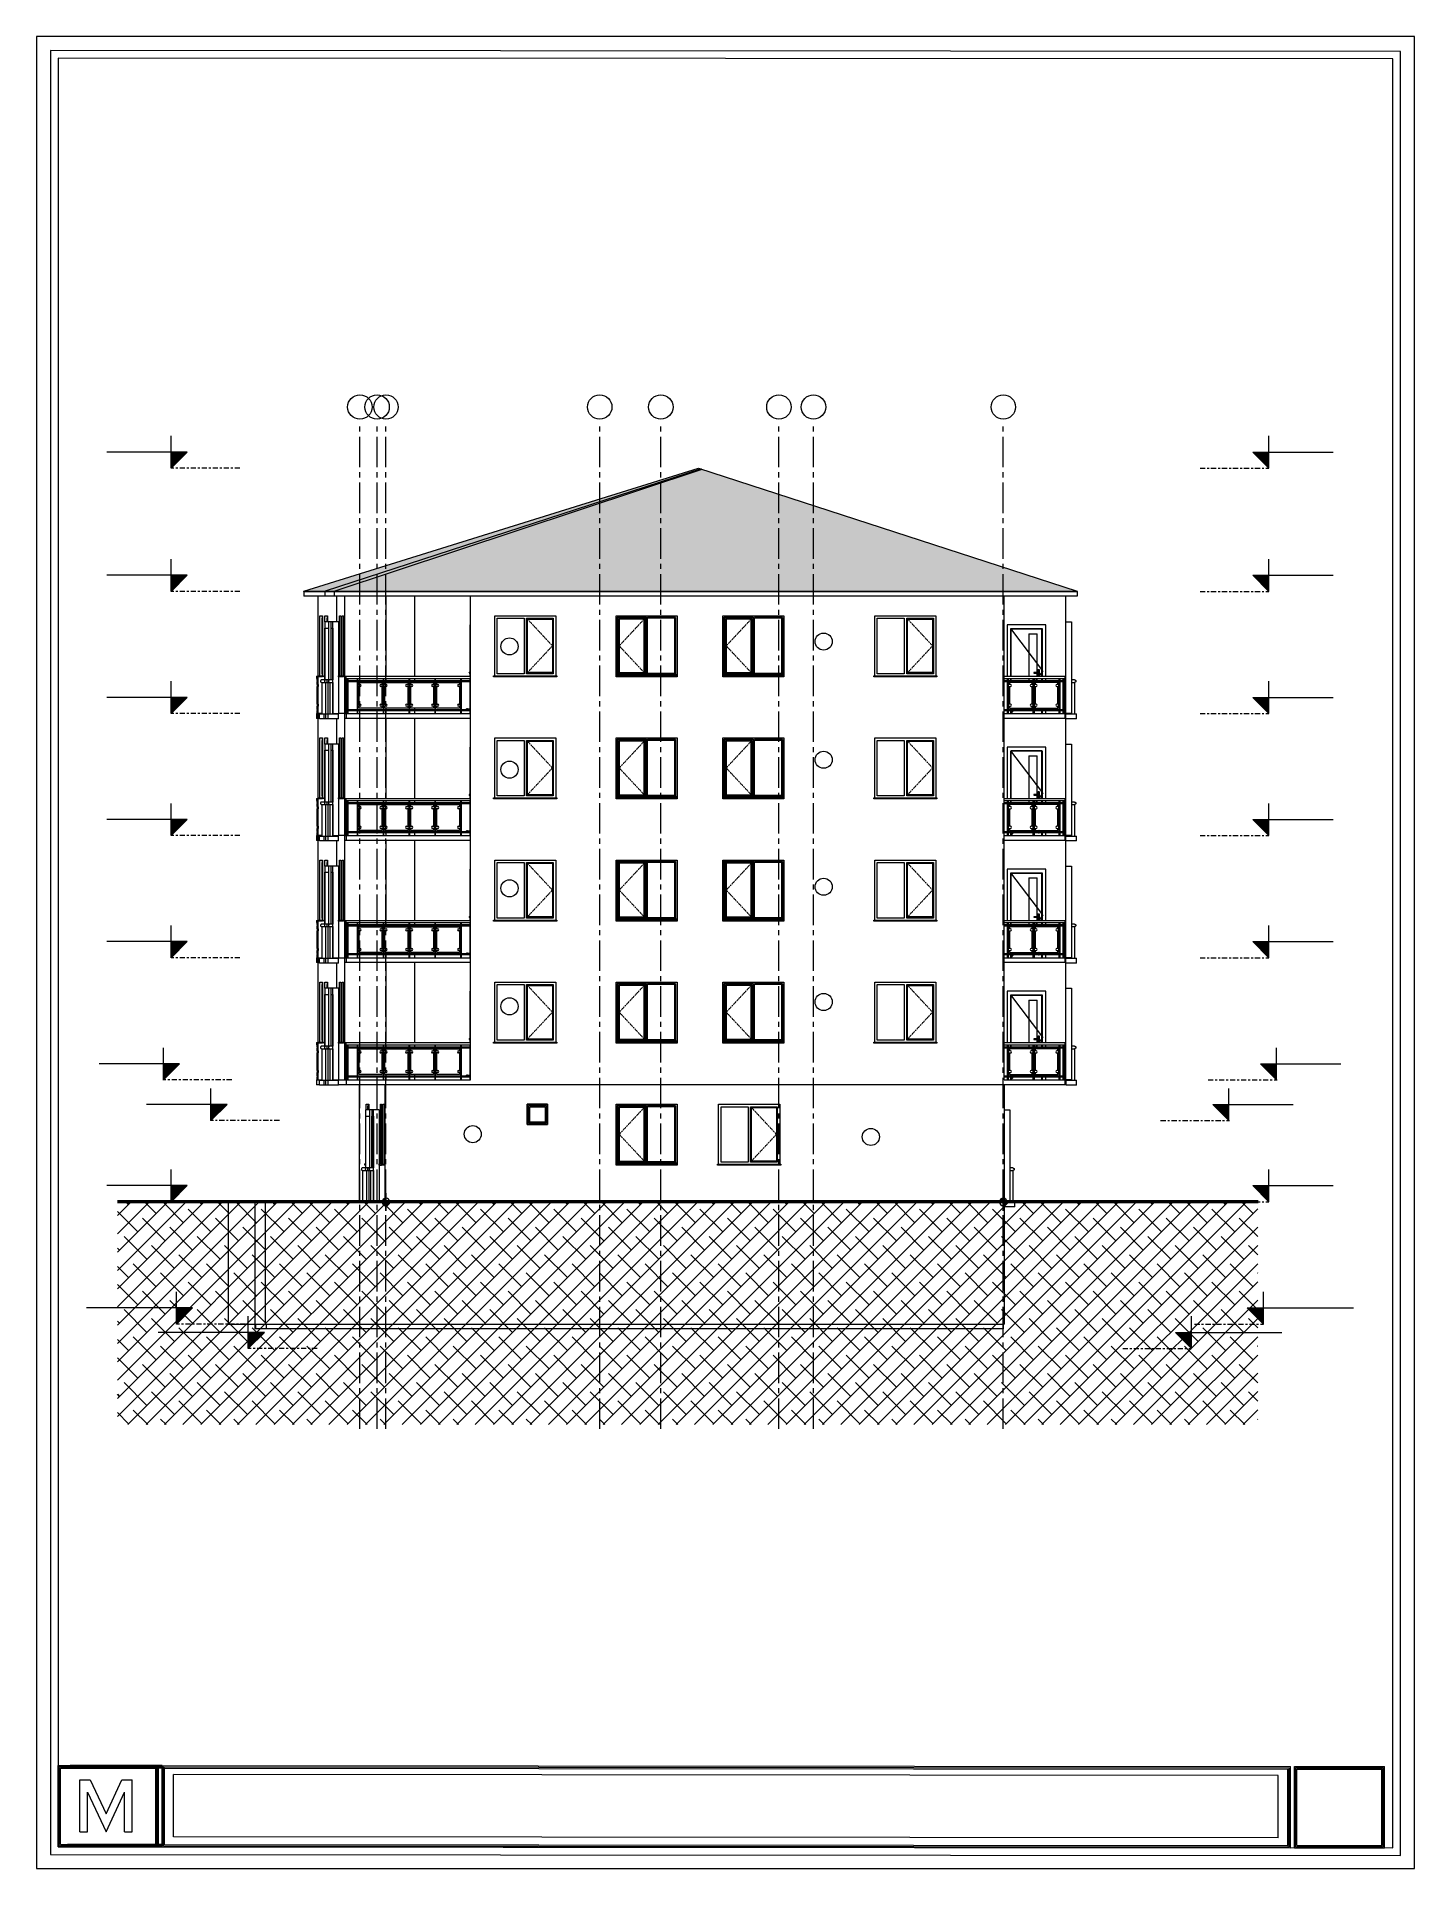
# Model space of a CAD drawing. Header units: millimetres. Extents: x 1373 to 40779, y 1939 to 6439.
# Drawn here: x 30015 to 33399, y 1939 to 6439 of the extents above; entities that cross this region are included whole.
import ezdxf

# ---------------------------------------------------------------- set-up
doc = ezdxf.new("R2010")
doc.units = ezdxf.units.MM
for name, pattern in [('Center', [3, 1.2, -0.6, 0.6, -0.6]), ('Centre', [1.34939, 0.635, -0.23813, 0.23813, -0.23813]), ('DASHDOTX2', [50.8, 25.4, -12.7, 0, -12.7]), ('IMPORT-CENTER2', [112.5, 75, -12.5, 12.5, -12.5])]:
    doc.linetypes.add(name, pattern=pattern)
for name, color, linetype, lineweight in [('A-ANNO-DIMS', 211, 'Continuous', 18), ('A-DETL', 6, 'Continuous', 30), ('A-DOOR', 31, 'Continuous', 18), ('A-DOOR-FRAM', 31, 'Continuous', 18), ('A-FLOR', 192, 'Continuous', 30), ('A-FLOR-HRAL', 11, 'Continuous', 18), ('A-FLOR-LEVL', 51, 'Continuous', 18), ('A-GLAZ', 151, 'Continuous', 18), ('A-ROOF', 132, 'Continuous', 18), ('A-ROOF-PATT', 132, 'Continuous', 18), ('A-WALL', 20, 'Continuous', 9), ('kest', 4, 'DASHDOTX2', 50), ('S-COLS', 52, 'Continuous', 9), ('S-GRID', 252, 'IMPORT-CENTER2', 5), ('S-GRID-IDEN', 1, 'Continuous', 18), ('ÖLÇÜ', 30, 'Continuous', 20)]:
    doc.layers.add(name, color=color, linetype=linetype, lineweight=lineweight)
doc.layers.add('TEFRIŞ', color=7, linetype='Continuous')
doc.layers.add('Çember', color=7, linetype='Continuous')

# ---------------------------------------------------------------- blocks, each defined once
blk = doc.blocks.new('STB Stütze - rechteckig - 35-70-2060877-SOL YAN GÖRÜNÜŞ')
at = {"layer": 'S-COLS'}
for p, q in [((-435, 688), (-435, 491.4)), ((-365, 688), (-365, 491.4)), ((-435, 486.4), (-435, 481.3)), ((-435, 478.7), (-435, 476.2)), ((-365, 486.4), (-365, 481.3)), ((-365, 478.7), (-365, 476.2)), ((-435, 412.7), (-435, 410.2)), ((-435, 407.6), (-435, 400)), ((-365, 412.7), (-365, 410.2)), ((-365, 407.6), (-365, 400))]:
    blk.add_line(p, q, dxfattribs=at)
blk = doc.blocks.new('STB Stütze - rechteckig - 35-70-V42-SOL YAN GÖRÜNÜŞ')
at = {"layer": 'S-COLS'}
for p, q in [((-435, 688), (-435, 491.4)), ((-365, 688), (-365, 491.4)), ((-435, 486.4), (-435, 481.3)), ((-435, 478.7), (-435, 476.2)), ((-365, 486.4), (-365, 481.3)), ((-365, 478.7), (-365, 476.2)), ((-435, 412.7), (-435, 410.2)), ((-435, 407.6), (-435, 400)), ((-365, 412.7), (-365, 410.2)), ((-365, 407.6), (-365, 400))]:
    blk.add_line(p, q, dxfattribs=at)
blk = doc.blocks.new('STB Stütze - rechteckig - 35-70-2135510-SOL YAN GÖRÜNÜŞ')
at = {"layer": 'S-COLS'}
for p, q in [((-435, 988), (-435, 791.4)), ((-365, 988), (-365, 791.4)), ((-435, 786.4), (-435, 781.3)), ((-435, 778.7), (-435, 776.2)), ((-365, 786.4), (-365, 781.3)), ((-365, 778.7), (-365, 776.2)), ((-435, 712.7), (-435, 710.2)), ((-435, 707.6), (-435, 700)), ((-365, 712.7), (-365, 710.2)), ((-365, 707.6), (-365, 700))]:
    blk.add_line(p, q, dxfattribs=at)
blk = doc.blocks.new('STB Stütze - rechteckig - 35-70-V61-SOL YAN GÖRÜNÜŞ')
at = {"layer": 'S-COLS'}
for p, q in [((-435, 988), (-435, 791.4)), ((-365, 988), (-365, 791.4)), ((-435, 786.4), (-435, 781.3)), ((-435, 778.7), (-435, 776.2)), ((-365, 786.4), (-365, 781.3)), ((-365, 778.7), (-365, 776.2)), ((-435, 712.7), (-435, 710.2)), ((-435, 707.6), (-435, 700)), ((-365, 712.7), (-365, 710.2)), ((-365, 707.6), (-365, 700))]:
    blk.add_line(p, q, dxfattribs=at)
blk = doc.blocks.new('STB Stütze - rechteckig - 35-70-2136767-SOL YAN GÖRÜNÜŞ')
at = {"layer": 'S-COLS'}
for p, q in [((-435, 1288), (-435, 1091.4)), ((-365, 1288), (-365, 1091.4)), ((-435, 1086.4), (-435, 1081.3)), ((-365, 1086.4), (-365, 1081.3)), ((-435, 1078.7), (-435, 1076.2)), ((-365, 1078.7), (-365, 1076.2)), ((-435, 1012.7), (-435, 1010.2)), ((-435, 1007.6), (-435, 1000)), ((-365, 1012.7), (-365, 1010.2)), ((-365, 1007.6), (-365, 1000))]:
    blk.add_line(p, q, dxfattribs=at)
blk = doc.blocks.new('STB Stütze - rechteckig - 35-70-V71-SOL YAN GÖRÜNÜŞ')
at = {"layer": 'S-COLS'}
for p, q in [((-435, 1288), (-435, 1091.4)), ((-365, 1288), (-365, 1091.4)), ((-435, 1086.4), (-435, 1081.3)), ((-365, 1086.4), (-365, 1081.3)), ((-435, 1078.7), (-435, 1076.2)), ((-365, 1078.7), (-365, 1076.2)), ((-435, 1012.7), (-435, 1010.2)), ((-435, 1007.6), (-435, 1000)), ((-365, 1012.7), (-365, 1010.2)), ((-365, 1007.6), (-365, 1000))]:
    blk.add_line(p, q, dxfattribs=at)
blk = doc.blocks.new('STB Stütze - rechteckig - 35-70-2138024-SOL YAN GÖRÜNÜŞ')
at = {"layer": 'S-COLS'}
for p, q in [((-435, 388), (-435, 191.4)), ((-365, 388), (-365, 191.4)), ((-435, 186.4), (-435, 181.3)), ((-365, 186.4), (-365, 181.3)), ((-435, 178.7), (-435, 176.2)), ((-365, 178.7), (-365, 176.2)), ((-435, 112.7), (-435, 110.2)), ((-435, 107.6), (-435, 100)), ((-365, 112.7), (-365, 110.2)), ((-365, 107.6), (-365, 100))]:
    blk.add_line(p, q, dxfattribs=at)
blk = doc.blocks.new('STB Stütze - rechteckig - 35-70-V80-SOL YAN GÖRÜNÜŞ')
at = {"layer": 'S-COLS'}
for p, q in [((-435, 388), (-435, 191.4)), ((-365, 388), (-365, 191.4)), ((-435, 186.4), (-435, 181.3)), ((-365, 186.4), (-365, 181.3)), ((-435, 178.7), (-435, 176.2)), ((-365, 178.7), (-365, 176.2)), ((-435, 112.7), (-435, 110.2)), ((-435, 107.6), (-435, 100)), ((-365, 112.7), (-365, 110.2)), ((-365, 107.6), (-365, 100))]:
    blk.add_line(p, q, dxfattribs=at)
blk = doc.blocks.new('RFFRFR')
at = {"layer": 'A-FLOR-LEVL'}
for points in [[(27079, -1469.4), (27079, -1508.9), (27039.6, -1469.4)], [(27079, -1772.2), (27079, -1811.7), (27039.6, -1772.2)], [(27079, -2072.2), (27079, -2111.7), (27039.6, -2072.2)], [(27079, -2372.2), (27079, -2411.7), (27039.6, -2372.2)], [(27079, -2672.2), (27079, -2711.7), (27039.6, -2672.2)], [(27097.9, -2972.2), (27097.9, -3011.7), (27058.4, -2972.2)], [(26981.1, -3072.2), (26981.1, -3111.7), (26941.6, -3072.2)], [(27079, -3271.7), (27079, -3311.2), (27039.6, -3271.7)], [(27065.5, -3572.2), (27065.5, -3611.7), (27026, -3572.2)], [(26889.4, -3632.2), (26889.4, -3671.7), (26849.9, -3632.2)]]:
    blk.add_hatch(color=256, dxfattribs=at).paths.add_polyline_path(points)
for p, q in [((27079, -1508.9), (27079, -1430)), ((27039.6, -1469.4), (27079, -1508.9)), ((27039.6, -1469.4), (27237, -1469.4)), ((27079, -1811.7), (27079, -1732.7)), ((27039.6, -1772.2), (27079, -1811.7)), ((27039.6, -1772.2), (27237, -1772.2)), ((27079, -2111.7), (27079, -2032.7)), ((27039.6, -2072.2), (27079, -2111.7)), ((27039.6, -2072.2), (27237, -2072.2)), ((27079, -2411.7), (27079, -2332.7)), ((27039.6, -2372.2), (27079, -2411.7)), ((27039.6, -2372.2), (27237, -2372.2)), ((27079, -2711.7), (27079, -2632.7)), ((27039.6, -2672.2), (27079, -2711.7)), ((27039.6, -2672.2), (27237, -2672.2)), ((27097.9, -3011.7), (27097.9, -2932.7)), ((27058.4, -2972.2), (27097.9, -3011.7)), ((27058.4, -2972.2), (27255.9, -2972.2)), ((26981.1, -3111.7), (26981.1, -3032.7)), ((26941.6, -3072.2), (26981.1, -3111.7)), ((26941.6, -3072.2), (27139.1, -3072.2)), ((27079, -3311.2), (27079, -3232.2)), ((27039.6, -3271.7), (27079, -3311.2)), ((27039.6, -3271.7), (27237, -3271.7)), ((27065.5, -3611.7), (27065.5, -3532.7)), ((26889.4, -3671.7), (26889.4, -3592.7)), ((27026, -3572.2), (27065.5, -3611.7)), ((27026, -3572.2), (27286.7, -3572.2)), ((26849.9, -3632.2), (26889.4, -3671.7)), ((26849.9, -3632.2), (27110.6, -3632.2))]:
    blk.add_line(p, q, dxfattribs=at)
at = {"layer": 'A-FLOR-LEVL', "linetype": 'Centre', "ltscale": 20}
for p, q in [((26909.9, -1508.9), (27079, -1508.9)), ((26909.9, -1811.7), (27079, -1811.7)), ((26909.9, -2111.7), (27079, -2111.7)), ((26909.9, -2411.7), (27079, -2411.7)), ((26909.9, -2711.7), (27079, -2711.7)), ((26929.9, -3011.7), (27099, -3011.7)), ((26813.1, -3111.7), (26982.2, -3111.7)), ((26909.9, -3311.2), (27079, -3311.2)), ((26896.4, -3611.7), (27065.5, -3611.7)), ((26720.2, -3671.7), (26889.4, -3671.7))]:
    blk.add_line(p, q, dxfattribs=at)
blk = doc.blocks.new('JTIRJRT')
at = {"layer": 'A-FLOR-LEVL'}
for points in [[(21893.2, -1469.4), (21893.2, -1508.9), (21932.7, -1469.4)], [(21893.2, -1772.2), (21893.2, -1811.7), (21932.7, -1772.2)], [(21893.2, -2072.2), (21893.2, -2111.7), (21932.7, -2072.2)], [(21893.2, -2372.2), (21893.2, -2411.7), (21932.7, -2372.2)], [(21893.2, -2672.2), (21893.2, -2711.7), (21932.7, -2672.2)], [(21874.3, -2972.2), (21874.3, -3011.7), (21913.8, -2972.2)], [(21991.1, -3072.2), (21991.1, -3111.7), (22030.6, -3072.2)], [(21893.2, -3271.7), (21893.2, -3311.2), (21932.7, -3271.7)], [(21906.7, -3572.2), (21906.7, -3611.7), (21946.2, -3572.2)], [(22082.9, -3632.2), (22082.9, -3671.7), (22122.4, -3632.2)]]:
    blk.add_hatch(color=256, dxfattribs=at).paths.add_polyline_path(points)
for p, q in [((21893.2, -1508.9), (21893.2, -1430)), ((21932.7, -1469.4), (21735.2, -1469.4)), ((21932.7, -1469.4), (21893.2, -1508.9)), ((21893.2, -1811.7), (21893.2, -1732.7)), ((21932.7, -1772.2), (21735.2, -1772.2)), ((21932.7, -1772.2), (21893.2, -1811.7)), ((21893.2, -2111.7), (21893.2, -2032.7)), ((21932.7, -2072.2), (21735.2, -2072.2)), ((21932.7, -2072.2), (21893.2, -2111.7)), ((21893.2, -2411.7), (21893.2, -2332.7)), ((21932.7, -2372.2), (21735.2, -2372.2)), ((21932.7, -2372.2), (21893.2, -2411.7)), ((21893.2, -2711.7), (21893.2, -2632.7)), ((21932.7, -2672.2), (21735.2, -2672.2)), ((21932.7, -2672.2), (21893.2, -2711.7)), ((21874.3, -3011.7), (21874.3, -2932.7)), ((21913.8, -2972.2), (21716.4, -2972.2)), ((21913.8, -2972.2), (21874.3, -3011.7)), ((21991.1, -3111.7), (21991.1, -3032.7)), ((22030.6, -3072.2), (21833.2, -3072.2)), ((22030.6, -3072.2), (21991.1, -3111.7)), ((21893.2, -3311.2), (21893.2, -3232.2)), ((21932.7, -3271.7), (21735.2, -3271.7)), ((21932.7, -3271.7), (21893.2, -3311.2)), ((22075.9, -3311.7), (21878.4, -3311.7)), ((21906.7, -3611.7), (21906.7, -3532.7)), ((21946.2, -3572.2), (21685.5, -3572.2)), ((21946.2, -3572.2), (21906.7, -3611.7)), ((22082.9, -3671.7), (22082.9, -3592.7)), ((22122.4, -3632.2), (21861.7, -3632.2)), ((22122.4, -3632.2), (22082.9, -3671.7))]:
    blk.add_line(p, q, dxfattribs=at)
at = {"layer": 'A-FLOR-LEVL', "linetype": 'Centre', "ltscale": 20}
for p, q in [((22062.3, -1508.9), (21893.2, -1508.9)), ((22062.3, -1811.7), (21893.2, -1811.7)), ((22062.3, -2111.7), (21893.2, -2111.7)), ((22062.3, -2411.7), (21893.2, -2411.7)), ((22062.3, -2711.7), (21893.2, -2711.7)), ((22042.4, -3011.7), (21873.3, -3011.7)), ((22159.2, -3111.7), (21990, -3111.7)), ((22062.3, -3311.2), (21893.2, -3311.2)), ((22075.9, -3611.7), (21906.7, -3611.7)), ((22252, -3671.7), (22082.9, -3671.7))]:
    blk.add_line(p, q, dxfattribs=at)
blk = doc.blocks.new('sfthgfhfgh')
at = {"layer": 'ÖLÇÜ'}
h = blk.add_hatch(color=256, dxfattribs=at)
h.paths.add_polyline_path([(-3322, 15884), (-3321, 15834), (-3272, 15835, 0.414214)])
h.paths.add_polyline_path([(-3371, 15834, 0.414214), (-3321, 15785), (-3321, 15834)])
at = {"layer": 'TEFRIŞ', "color": 4}
blk.add_line((-3320, 15720), (-3322, 15951), dxfattribs=at)
at = {"layer": 'ÖLÇÜ'}
blk.add_line((-3406, 15834), (-2971, 15838), dxfattribs=at)
blk.add_circle((-3321, 15834), 49.5, dxfattribs=at)

msp = doc.modelspace()

# ---------------------------------------------------------------- hatches: boundary and pattern name
at = {"layer": 'A-DETL', "lineweight": 25}
h = msp.add_hatch(dxfattribs=at)
h.set_pattern_fill('ANSI38', color=8, scale=10)
h.paths.add_polyline_path([(30213.6, 3575.8), (33014.1, 3575.8), (33014.1, 3028.9), (30213.6, 3028.9)])
at = {"layer": 'A-ROOF-PATT'}
h = msp.add_hatch(dxfattribs=at)
h.set_pattern_fill('FP_33', color=256, style=0, pattern_type=2)
h.set_pattern_definition([(0, (30987.922, 5161.81), (31.777, 9.419), [0.66258, -0.55215, 0.77301, -0.33129, -1.436]), (0, (30987.922, 5161.81), (31.777, 9.419), [-2.319, 0.99388, -0.44172]), (0, (30989.791, 5162.202), (31.777, 9.419), [0.55215, -2.098, 0.44172, -0.66258]), (0, (30988.1, 5161.221), (31.777, 9.419), [0.33129, -3.423]), (18.016, (30987.92244, 5161.80953), (28.02184183, 9.41877813), [29.185, -92.631]), (18.016, (30988.58544, 5161.80953), (28.02184183, 9.41877813), [28.551, -93.265]), (18.016, (30989.13744, 5161.80953), (28.02184183, 9.41877813), [26.647, -95.169]), (18.016, (30988.10044, 5161.22053), (28.02184183, 9.41877813), [29.185, -92.631]), (18.016, (30988.43144, 5161.22053), (28.02184183, 9.41877813), [29.185, -92.631]), (18.016, (30991.23544, 5161.80953), (28.02184183, 9.41877813), [27.916, -93.9])])
h.paths.add_polyline_path([(30702.1, 5076.4), (30723.4, 5076.4), (31646.9, 5376.5), (31640.7, 5378.6), (30671.2, 5076.4)])
h = msp.add_hatch(dxfattribs=at)
h.set_pattern_fill('FP_31', color=256, style=0, pattern_type=2)
h.set_pattern_definition([(0, (30987.603, 5162.049), (30.256, 9.419), [0.29972, -0.24977, 0.34968, -0.14986, -0.6494]), (0, (30987.603, 5162.049), (30.256, 9.419), [-1.049, 0.44958, -0.19982]), (0, (30989.11, 5162.442), (30.256, 9.419), [0.24977, -0.94912, 0.19982, -0.29972]), (0, (30986.691, 5161.461), (30.256, 9.419), [0.14986, -1.549]), (18.003, (30987.60344, 5162.04853), (28.558175076, 9.4187525), [29.205, -92.694]), (18.003, (30987.90344, 5162.04853), (28.558175076, 9.4187525), [28.57, -93.329]), (18.003, (30988.15344, 5162.04853), (28.558175076, 9.4187525), [26.665, -95.233]), (18.003, (30986.69144, 5161.46053), (28.558175076, 9.4187525), [29.205, -92.694]), (18.003, (30986.84144, 5161.46053), (28.558175076, 9.4187525), [29.205, -92.694]), (18.003, (30989.10244, 5162.04853), (28.558175076, 9.4187525), [27.935, -93.964])])
h.paths.add_polyline_path([(30746.1, 5076.4), (31649.4, 5375.7), (31646.9, 5376.5), (30723.4, 5076.4)])
h = msp.add_hatch(dxfattribs=at)
h.set_pattern_fill('FP_32', color=256, style=0, pattern_type=2)
h.set_pattern_definition([(0, (31308.006, 5324.051), (64.77, 9.419), [15.24, -12.7, 17.78, -7.62, -33.02]), (0, (31308.006, 5324.051), (64.77, 9.419), [-53.34, 22.86, -10.16]), (0, (31323.246, 5324.443), (64.77, 9.419), [12.7, -48.26, 10.16, -15.24]), (0, (31353.726, 5323.462), (64.77, 9.419), [7.62, -78.74]), (90, (31308.006, 5324.05), (-21.59, 9.419), [9.026, -28.649]), (90, (31323.246, 5324.05), (-21.59, 9.419), [8.83, -28.845]), (90, (31335.946, 5324.05), (-21.59, 9.419), [8.241, -29.434]), (90, (31353.726, 5323.462), (-21.59, 9.419), [9.026, -28.649]), (90, (31361.346, 5323.462), (-21.59, 9.419), [9.026, -28.649]), (90, (31384.206, 5324.05), (-21.59, 9.419), [8.634, -29.041])])
h.paths.add_polyline_path([(30746.1, 5076.4), (32570.7, 5076.4), (31649.4, 5375.7), (30754.3, 5079.1)])

# ---------------------------------------------------------------- linework, layer by layer
at = {"layer": 'A-ANNO-DIMS', "lineweight": 18, "ltscale": 2}
for p, q in [((30067.5, 1991.1), (30067.5, 2191.1)), ((30067.5, 2191.1), (30314.1, 2191.1)), ((30067.5, 1991.1), (30067.5, 2191.1)), ((30070.7, 2188), (30311, 2188)), ((30070.7, 1994.2), (30070.7, 2188)), ((30073.8, 2184.9), (30307.9, 2184.9)), ((30073.8, 1997.4), (30073.8, 2184.9)), ((30329.4, 2184.9), (30090.9, 2184.9)), ((30326.2, 2188), (30094, 2188)), ((30323.1, 2191.1), (30097.1, 2191.1)), ((30307.9, 1997.4), (30307.9, 2184.9)), ((30311, 1994.2), (30311, 2188)), ((30314.1, 1991.1), (30314.1, 2191.1)), ((30323.1, 2191.1), (33094.2, 2188.7)), ((30323.1, 1991.1), (30323.1, 2191.1)), ((30326.2, 2188), (33091, 2185.5)), ((30326.2, 1994.2), (30326.2, 2188)), ((30329.4, 2184.9), (33087.9, 2182.4)), ((30329.4, 1997.4), (30329.4, 2184.9)), ((33064.6, 2166.4), (30351.5, 2168.9)), ((30351.5, 2015.8), (30351.5, 2168.9)), ((33064.6, 2013.3), (33064.6, 2166.4)), ((33087.9, 1994.9), (33087.9, 2182.4)), ((33091, 1991.8), (33091, 2185.5)), ((33094.2, 1988.7), (33094.2, 2188.7)), ((33104.1, 2188.7), (33325.2, 2188.7)), ((33104.1, 1988.7), (33104.1, 2188.7)), ((33107.2, 2185.5), (33322.1, 2185.5)), ((33107.2, 1991.8), (33107.2, 2185.5)), ((33110.3, 2182.4), (33319, 2182.4)), ((33110.3, 1994.9), (33110.3, 2182.4)), ((33319, 1994.9), (33319, 2182.4)), ((33322.1, 1991.8), (33322.1, 2185.5)), ((33325.2, 1988.7), (33325.2, 2188.7)), ((30121.4, 2028.3), (30121.4, 2156.4)), ((30121.4, 2028.3), (30121.4, 2156.4)), ((30121.4, 2156.4), (30146.4, 2156.4)), ((30140.2, 2028.3), (30140.2, 2125.4)), ((30140.2, 2125.4), (30185.5, 2028.1)), ((30146.4, 2156.4), (30185.5, 2072.5)), ((30185.5, 2072.5), (30224.6, 2156.4)), ((30185.5, 2028.1), (30230.8, 2125.4)), ((30224.6, 2156.4), (30249.6, 2156.4)), ((30230.8, 2028.3), (30230.8, 2125.4)), ((30249.6, 2028.3), (30249.6, 2156.4)), ((30121.4, 2028.3), (30140.2, 2028.3)), ((30230.8, 2028.3), (30249.6, 2028.3)), ((30067.5, 1991.1), (30314.1, 1991.1)), ((30070.7, 1994.2), (30311, 1994.2)), ((30073.8, 1997.4), (30307.9, 1997.4)), ((30329.4, 1997.4), (30090.9, 1997.4)), ((30326.2, 1994.2), (30094, 1994.2)), ((30323.1, 1991.1), (30097.1, 1991.1)), ((30323.1, 1991.1), (33094.2, 1988.7)), ((30326.2, 1994.2), (33091, 1991.8)), ((30329.4, 1997.4), (33087.9, 1994.9)), ((33064.6, 2013.3), (30351.5, 2015.8)), ((33104.1, 1988.7), (33325.2, 1988.7)), ((33107.2, 1991.8), (33322.1, 1991.8)), ((33110.3, 1994.9), (33319, 1994.9))]:
    msp.add_line(p, q, dxfattribs=at)
for points in [[(30015, 1938.6), (33398.7, 1938.6), (33398.7, 6438.6), (30015, 6438.6)], [(30048.8, 1972.4), (33365, 1969.9), (33365, 6402.4), (30048.8, 6404.9)], [(30067.5, 1991.1), (33346.2, 1988.7), (33346.2, 6383.7), (30067.5, 6386.1)]]:
    msp.add_lwpolyline(points, close=True, dxfattribs=at)
at = {"layer": 'A-DOOR'}
for p, q in [((32486.2, 4880.8), (32407.7, 4984.3)), ((32484.2, 4983.8), (32408.2, 4983.8)), ((32408.2, 4867.2), (32408.2, 4983.8)), ((32452.2, 4971.8), (32452.2, 4867.2)), ((32452.2, 4971.8), (32472.2, 4971.8)), ((32472.2, 4876.4), (32472.2, 4971.8)), ((32484.2, 4983.8), (32484.2, 4867.2)), ((31077.5, 4876.5), (31077.4, 4876.5)), ((31077.4, 4876.5), (31077.4, 4876.5)), ((31077.4, 4876.5), (31077.4, 4876.5)), ((31077.4, 4876.5), (31077.4, 4876.5)), ((31077.4, 4876.5), (31077.4, 4876.5)), ((31077.4, 4876.5), (31077.4, 4876.5)), ((31077.4, 4876.5), (31077.4, 4876.5)), ((31077.4, 4876.5), (31077.4, 4876.5)), ((31077.4, 4876.5), (31077.4, 4876.5)), ((31077.4, 4876.5), (31077.4, 4876.5)), ((31077.4, 4876.5), (31077.4, 4876.5)), ((31077.4, 4875.1), (31077.4, 4875.1)), ((31077.4, 4875.1), (31077.4, 4875.1)), ((31077.4, 4875.1), (31077.4, 4875.1)), ((31077.4, 4875.1), (31077.4, 4875.1)), ((31077.4, 4875.1), (31077.4, 4875.1)), ((31077.4, 4875.1), (31077.4, 4875.1)), ((31077.4, 4875.1), (31077.4, 4875.1)), ((31077.4, 4875.1), (31077.4, 4875.1)), ((31077.4, 4875.1), (31077.4, 4875.1)), ((31077.4, 4875.1), (31077.4, 4875.1)), ((31077.4, 4875.1), (31077.5, 4875.1)), ((31077.6, 4876.5), (31077.5, 4876.5)), ((31077.5, 4876.5), (31077.5, 4876.5)), ((31077.5, 4876.5), (31077.5, 4876.5)), ((31077.5, 4876.5), (31077.5, 4876.5)), ((31077.5, 4876.5), (31077.5, 4876.5)), ((31077.5, 4875.1), (31077.5, 4875.1)), ((31077.5, 4875.1), (31077.5, 4875.1)), ((31077.5, 4875.1), (31077.5, 4875.1)), ((31077.5, 4875.1), (31077.5, 4875.1)), ((31077.5, 4875.1), (31077.6, 4875.1)), ((31077.7, 4876.5), (31077.6, 4876.5)), ((31077.6, 4876.5), (31077.6, 4876.5)), ((31077.6, 4876.5), (31077.6, 4876.5)), ((31077.6, 4876.5), (31077.6, 4876.5)), ((31077.6, 4875.1), (31077.6, 4875.1)), ((31077.6, 4875.1), (31077.6, 4875.1)), ((31077.6, 4875.1), (31077.6, 4875.1)), ((31077.6, 4875.1), (31077.7, 4875.1)), ((31077.8, 4876.5), (31077.7, 4876.5)), ((31077.7, 4876.5), (31077.7, 4876.5)), ((31077.7, 4876.5), (31077.7, 4876.5)), ((31077.7, 4875.1), (31077.7, 4875.1)), ((31077.7, 4875.1), (31077.7, 4875.1)), ((31077.7, 4875.1), (31077.8, 4875.1)), ((31077.9, 4876.5), (31077.8, 4876.5)), ((31077.8, 4876.5), (31077.8, 4876.5)), ((31077.8, 4876.5), (31077.8, 4876.5)), ((31077.8, 4875.1), (31077.8, 4875.1)), ((31077.8, 4875.1), (31077.8, 4875.1)), ((31077.8, 4875.1), (31077.9, 4875.1)), ((31078, 4876.5), (31077.9, 4876.5)), ((31077.9, 4876.5), (31077.9, 4876.5)), ((31077.9, 4876.5), (31077.9, 4876.5)), ((31077.9, 4875.1), (31077.9, 4875.1)), ((31077.9, 4875.1), (31077.9, 4875.1)), ((31077.9, 4875.1), (31078, 4875.1)), ((31078.1, 4876.5), (31078, 4876.5)), ((31078, 4876.5), (31078, 4876.5)), ((31078, 4876.5), (31078, 4876.5)), ((31078, 4875.1), (31078, 4875.1)), ((31078, 4875.1), (31078, 4875.1)), ((31078, 4875.1), (31078.1, 4875.1)), ((31078.2, 4876.5), (31078.1, 4876.5)), ((31078.1, 4876.5), (31078.1, 4876.5)), ((31078.1, 4875.1), (31078.1, 4875.1)), ((31078.1, 4875.1), (31078.2, 4875.1)), ((31078.3, 4876.5), (31078.2, 4876.5)), ((31078.2, 4876.5), (31078.2, 4876.5)), ((31078.2, 4876.5), (31078.2, 4876.5)), ((31078.2, 4875.1), (31078.2, 4875.1)), ((31078.2, 4875.1), (31078.2, 4875.1)), ((31078.2, 4875.1), (31078.3, 4875.1)), ((31078.4, 4876.5), (31078.3, 4876.5)), ((31078.3, 4876.5), (31078.3, 4876.5)), ((31078.3, 4875.1), (31078.3, 4875.1)), ((31078.3, 4875.1), (31078.4, 4875.1)), ((31079.9, 4876.5), (31078.4, 4876.5)), ((31078.4, 4875.1), (31079.9, 4875.1)), ((31078.4, 4875.1), (31078.4, 4875.1)), ((31079.9, 4877), (31079.9, 4875.8)), ((31079.9, 4875.8), (31079.9, 4874.5)), ((32408.2, 4857), (32408.2, 4862.1)), ((32452.2, 4862.1), (32452.2, 4857)), ((32475.2, 4876.5), (32464.2, 4876.5)), ((32464.2, 4876.5), (32464.2, 4875.8)), ((32464.2, 4875.8), (32464.2, 4875.1)), ((32464.2, 4875.1), (32475.2, 4875.1)), ((32472.3, 4862.1), (32468.5, 4857)), ((32472.2, 4867.2), (32472.2, 4875.1)), ((32472.2, 4857), (32472.2, 4862.1)), ((32474.2, 4882.3), (32474.2, 4876.4)), ((32474.2, 4875.1), (32474.2, 4867.2)), ((32477.6, 4883), (32474.9, 4883)), ((32475.3, 4876.5), (32475.2, 4876.5)), ((32475.2, 4875.1), (32475.3, 4875.1)), ((32475.4, 4876.5), (32475.3, 4876.5)), ((32475.3, 4876.5), (32475.3, 4876.5)), ((32475.3, 4876.5), (32475.3, 4876.5)), ((32475.3, 4875.1), (32475.3, 4875.1)), ((32475.3, 4875.1), (32475.4, 4875.1)), ((32475.5, 4876.5), (32475.4, 4876.5)), ((32475.4, 4876.5), (32475.4, 4876.5)), ((32475.4, 4875.1), (32475.4, 4875.1)), ((32475.4, 4875.1), (32475.4, 4875.1)), ((32475.4, 4875.1), (32475.5, 4875.1)), ((32475.6, 4876.5), (32475.5, 4876.5)), ((32475.5, 4876.5), (32475.5, 4876.5)), ((32475.5, 4876.5), (32475.5, 4876.5)), ((32475.5, 4875.1), (32475.5, 4875.1)), ((32475.5, 4875.1), (32475.6, 4875.1)), ((32475.7, 4876.5), (32475.6, 4876.5)), ((32475.6, 4876.5), (32475.6, 4876.5)), ((32475.6, 4876.5), (32475.6, 4876.5)), ((32475.6, 4875.1), (32475.6, 4875.1)), ((32475.6, 4875.1), (32475.6, 4875.1)), ((32475.6, 4875.1), (32475.7, 4875.1)), ((32475.8, 4876.5), (32475.7, 4876.5)), ((32475.7, 4876.5), (32475.7, 4876.5)), ((32475.7, 4876.5), (32475.7, 4876.5)), ((32475.7, 4875.1), (32475.7, 4875.1)), ((32475.7, 4875.1), (32475.7, 4875.1)), ((32475.7, 4875.1), (32475.8, 4875.1)), ((32475.9, 4876.5), (32475.8, 4876.5)), ((32475.8, 4876.5), (32475.8, 4876.5)), ((32475.8, 4876.5), (32475.8, 4876.5)), ((32475.8, 4875.1), (32475.8, 4875.1)), ((32475.8, 4875.1), (32475.8, 4875.1)), ((32475.8, 4875.1), (32475.9, 4875.1)), ((32476, 4876.5), (32475.9, 4876.5)), ((32475.9, 4876.5), (32475.9, 4876.5)), ((32475.9, 4876.5), (32475.9, 4876.5)), ((32475.9, 4875.1), (32475.9, 4875.1)), ((32475.9, 4875.1), (32475.9, 4875.1)), ((32475.9, 4875.1), (32476, 4875.1)), ((32476.1, 4876.5), (32476, 4876.5)), ((32476, 4876.5), (32476, 4876.5)), ((32476, 4876.5), (32476, 4876.5)), ((32476, 4876.5), (32476, 4876.5)), ((32476, 4875.1), (32476, 4875.1)), ((32476, 4875.1), (32476, 4875.1)), ((32476, 4875.1), (32476, 4875.1)), ((32476, 4875.1), (32476.1, 4875.1)), ((32486.2, 4880.8), (32476.1, 4867.2)), ((32476.2, 4876.5), (32476.1, 4876.5)), ((32476.1, 4876.5), (32476.1, 4876.5)), ((32476.1, 4876.5), (32476.1, 4876.5)), ((32476.1, 4876.5), (32476.1, 4876.5)), ((32476.1, 4876.5), (32476.1, 4876.5)), ((32476.1, 4875.1), (32476.1, 4875.1)), ((32476.1, 4875.1), (32476.1, 4875.1)), ((32476.1, 4875.1), (32476.1, 4875.1)), ((32476.1, 4875.1), (32476.1, 4875.1)), ((32476.1, 4875.1), (32476.2, 4875.1)), ((32476.2, 4876.5), (32476.2, 4876.5)), ((32476.2, 4876.5), (32476.2, 4876.5)), ((32476.2, 4876.5), (32476.2, 4876.5)), ((32476.2, 4876.5), (32476.2, 4876.5)), ((32476.2, 4876.5), (32476.2, 4876.5)), ((32476.2, 4876.5), (32476.2, 4876.5)), ((32476.2, 4876.5), (32476.2, 4876.5)), ((32476.2, 4876.5), (32476.2, 4876.5)), ((32476.2, 4876.5), (32476.2, 4876.5)), ((32476.2, 4876.5), (32476.2, 4876.5)), ((32476.2, 4875.1), (32476.2, 4875.1)), ((32476.2, 4875.1), (32476.2, 4875.1)), ((32476.2, 4875.1), (32476.2, 4875.1)), ((32476.2, 4875.1), (32476.2, 4875.1)), ((32476.2, 4875.1), (32476.2, 4875.1)), ((32476.2, 4875.1), (32476.2, 4875.1)), ((32476.2, 4875.1), (32476.2, 4875.1)), ((32476.2, 4875.1), (32476.2, 4875.1)), ((32476.2, 4875.1), (32476.2, 4875.1)), ((32476.2, 4875.1), (32476.2, 4875.1)), ((32478.2, 4867.2), (32478.2, 4882.3)), ((32484.2, 4862.1), (32484.2, 4857)), ((32408.2, 4852), (32408.2, 4854.5)), ((32452.2, 4854.5), (32452.2, 4852)), ((32462.8, 4849.3), (32460.9, 4846.9)), ((32466.6, 4854.5), (32464.7, 4851.9)), ((32472.2, 4852), (32472.2, 4854.5)), ((32484.2, 4854.5), (32484.2, 4852)), ((31073, 4787.3), (31071, 4787.3)), ((31071, 4785.9), (31071, 4787.3)), ((31073, 4785.9), (31073, 4787.3)), ((31078.7, 4786.3), (31073, 4786.3)), ((31078.7, 4786.3), (31078.7, 4786.3)), ((31078.7, 4786.3), (31078.8, 4786.3)), ((31078.7, 4786), (31078.7, 4786.2)), ((31078.8, 4786.3), (31078.8, 4786.3)), ((31078.8, 4786.3), (31078.8, 4786.3)), ((31078.8, 4786.3), (31078.8, 4786.3)), ((31078.8, 4786.3), (31078.8, 4786.3)), ((31078.8, 4786.3), (31078.9, 4786.3)), ((31078.9, 4786.3), (31079, 4786.4)), ((31078.9, 4786.3), (31078.9, 4786.3)), ((31078.9, 4786.3), (31078.9, 4786.3)), ((31078.9, 4786.3), (31078.9, 4786.3)), ((31078.9, 4786.3), (31078.9, 4786.3)), ((31078.9, 4786.3), (31078.9, 4786.3)), ((31079, 4786.4), (31079, 4786.4)), ((31079, 4786.4), (31079, 4786.4)), ((31079, 4786.4), (31079, 4786.4)), ((31079, 4786.4), (31079, 4786.4)), ((31079, 4786.4), (31079, 4786.4)), ((31079, 4786.4), (31079.1, 4786.4)), ((31079.1, 4786.5), (31079.1, 4786.6)), ((31079.1, 4786.6), (31079.1, 4786.6)), ((31079.1, 4786.6), (31079.2, 4786.6)), ((31079.1, 4786.6), (31079.1, 4785.9)), ((31079.1, 4786.4), (31079.1, 4786.5)), ((31079.1, 4786.5), (31079.1, 4786.5)), ((31079.1, 4786.5), (31079.1, 4786.5)), ((31079.1, 4786.5), (31079.1, 4786.5)), ((31079.1, 4786.5), (31079.1, 4786.5)), ((31079.1, 4786.5), (31079.1, 4786.5)), ((31079.2, 4786.7), (31079.2, 4786.8)), ((31079.2, 4786.8), (31079.3, 4786.8)), ((31079.2, 4786.6), (31079.2, 4786.7)), ((31079.3, 4786.9), (31079.4, 4787)), ((31079.3, 4786.8), (31079.3, 4786.9)), ((31079.4, 4787), (31079.5, 4787.1)), ((31079.4, 4787), (31079.4, 4787)), ((31079.5, 4787.1), (31079.5, 4787.2)), ((31079.5, 4787.2), (31079.6, 4787.2)), ((31079.6, 4787.2), (31079.7, 4787.3)), ((31079.7, 4787.3), (31079.8, 4787.4)), ((31079.7, 4787.3), (31079.7, 4787.3)), ((31079.8, 4787.4), (31079.9, 4787.5)), ((31079.8, 4787.4), (31079.8, 4787.4)), ((31079.9, 4787.5), (31080, 4787.5)), ((32413.4, 4783.4), (32407.7, 4775.8)), ((32408.2, 4785.9), (32408.2, 4788.5)), ((32408.2, 4775.8), (32408.2, 4783.4)), ((32417.2, 4788.5), (32415.3, 4785.9)), ((32459.9, 4791.8), (32462.8, 4791.8)), ((32464.7, 4791.8), (32467.5, 4791.8)), ((32484.2, 4788.5), (32484.2, 4785.9)), ((32484.2, 4783.4), (32484.2, 4775.8)), ((32486.2, 4580.8), (32407.7, 4684.3)), ((32484.2, 4683.8), (32408.2, 4683.8)), ((32408.2, 4567.2), (32408.2, 4683.8)), ((32484.2, 4683.8), (32484.2, 4567.2)), ((32452.2, 4671.8), (32452.2, 4567.2)), ((32452.2, 4671.8), (32472.2, 4671.8)), ((32472.2, 4576.4), (32472.2, 4671.8)), ((31077.5, 4576.5), (31077.4, 4576.5)), ((31077.4, 4576.5), (31077.4, 4576.5)), ((31077.4, 4576.5), (31077.4, 4576.5)), ((31077.4, 4576.5), (31077.4, 4576.5)), ((31077.4, 4576.5), (31077.4, 4576.5)), ((31077.4, 4576.5), (31077.4, 4576.5)), ((31077.4, 4576.5), (31077.4, 4576.5)), ((31077.4, 4576.5), (31077.4, 4576.5)), ((31077.4, 4576.5), (31077.4, 4576.5)), ((31077.4, 4576.5), (31077.4, 4576.5)), ((31077.4, 4576.5), (31077.4, 4576.5)), ((31077.4, 4575.1), (31077.4, 4575.1)), ((31077.4, 4575.1), (31077.4, 4575.1)), ((31077.4, 4575.1), (31077.4, 4575.1)), ((31077.4, 4575.1), (31077.4, 4575.1)), ((31077.4, 4575.1), (31077.4, 4575.1)), ((31077.4, 4575.1), (31077.4, 4575.1)), ((31077.4, 4575.1), (31077.4, 4575.1)), ((31077.4, 4575.1), (31077.4, 4575.1)), ((31077.4, 4575.1), (31077.4, 4575.1)), ((31077.4, 4575.1), (31077.4, 4575.1)), ((31077.4, 4575.1), (31077.5, 4575.1)), ((31077.6, 4576.5), (31077.5, 4576.5)), ((31077.5, 4576.5), (31077.5, 4576.5)), ((31077.5, 4576.5), (31077.5, 4576.5)), ((31077.5, 4576.5), (31077.5, 4576.5)), ((31077.5, 4576.5), (31077.5, 4576.5)), ((31077.5, 4575.1), (31077.5, 4575.1)), ((31077.5, 4575.1), (31077.5, 4575.1)), ((31077.5, 4575.1), (31077.5, 4575.1)), ((31077.5, 4575.1), (31077.5, 4575.1)), ((31077.5, 4575.1), (31077.6, 4575.1)), ((31077.7, 4576.5), (31077.6, 4576.5)), ((31077.6, 4576.5), (31077.6, 4576.5)), ((31077.6, 4576.5), (31077.6, 4576.5)), ((31077.6, 4576.5), (31077.6, 4576.5)), ((31077.6, 4575.1), (31077.6, 4575.1)), ((31077.6, 4575.1), (31077.6, 4575.1)), ((31077.6, 4575.1), (31077.6, 4575.1)), ((31077.6, 4575.1), (31077.7, 4575.1)), ((31077.8, 4576.5), (31077.7, 4576.5)), ((31077.7, 4576.5), (31077.7, 4576.5)), ((31077.7, 4576.5), (31077.7, 4576.5)), ((31077.7, 4575.1), (31077.7, 4575.1)), ((31077.7, 4575.1), (31077.7, 4575.1)), ((31077.7, 4575.1), (31077.8, 4575.1)), ((31077.9, 4576.5), (31077.8, 4576.5)), ((31077.8, 4576.5), (31077.8, 4576.5)), ((31077.8, 4576.5), (31077.8, 4576.5)), ((31077.8, 4575.1), (31077.8, 4575.1)), ((31077.8, 4575.1), (31077.8, 4575.1)), ((31077.8, 4575.1), (31077.9, 4575.1)), ((31078, 4576.5), (31077.9, 4576.5)), ((31077.9, 4576.5), (31077.9, 4576.5)), ((31077.9, 4576.5), (31077.9, 4576.5)), ((31077.9, 4575.1), (31077.9, 4575.1)), ((31077.9, 4575.1), (31077.9, 4575.1)), ((31077.9, 4575.1), (31078, 4575.1)), ((31078.1, 4576.5), (31078, 4576.5)), ((31078, 4576.5), (31078, 4576.5)), ((31078, 4576.5), (31078, 4576.5)), ((31078, 4575.1), (31078, 4575.1)), ((31078, 4575.1), (31078, 4575.1)), ((31078, 4575.1), (31078.1, 4575.1)), ((31078.2, 4576.5), (31078.1, 4576.5)), ((31078.1, 4576.5), (31078.1, 4576.5)), ((31078.1, 4575.1), (31078.1, 4575.1)), ((31078.1, 4575.1), (31078.2, 4575.1)), ((31078.3, 4576.5), (31078.2, 4576.5)), ((31078.2, 4576.5), (31078.2, 4576.5)), ((31078.2, 4576.5), (31078.2, 4576.5)), ((31078.2, 4575.1), (31078.2, 4575.1)), ((31078.2, 4575.1), (31078.2, 4575.1)), ((31078.2, 4575.1), (31078.3, 4575.1)), ((31078.4, 4576.5), (31078.3, 4576.5)), ((31078.3, 4576.5), (31078.3, 4576.5)), ((31078.3, 4575.1), (31078.3, 4575.1)), ((31078.3, 4575.1), (31078.4, 4575.1)), ((31079.9, 4576.5), (31078.4, 4576.5)), ((31078.4, 4575.1), (31079.9, 4575.1)), ((31078.4, 4575.1), (31078.4, 4575.1)), ((31079.9, 4577), (31079.9, 4575.8)), ((31079.9, 4575.8), (31079.9, 4574.5)), ((32408.2, 4557), (32408.2, 4562.1)), ((32408.2, 4552), (32408.2, 4554.5)), ((32452.2, 4562.1), (32452.2, 4557)), ((32452.2, 4554.5), (32452.2, 4552)), ((32462.8, 4549.3), (32460.9, 4546.9)), ((32475.2, 4576.5), (32464.2, 4576.5)), ((32464.2, 4576.5), (32464.2, 4575.8)), ((32464.2, 4575.8), (32464.2, 4575.1)), ((32464.2, 4575.1), (32475.2, 4575.1)), ((32466.6, 4554.5), (32464.7, 4551.9)), ((32472.3, 4562.1), (32468.5, 4557)), ((32472.2, 4567.2), (32472.2, 4575.1)), ((32472.2, 4557), (32472.2, 4562.1)), ((32472.2, 4552), (32472.2, 4554.5)), ((32474.2, 4582.3), (32474.2, 4576.4)), ((32474.2, 4575.1), (32474.2, 4567.2)), ((32477.6, 4583), (32474.9, 4583)), ((32475.3, 4576.5), (32475.2, 4576.5)), ((32475.2, 4575.1), (32475.3, 4575.1)), ((32475.4, 4576.5), (32475.3, 4576.5)), ((32475.3, 4576.5), (32475.3, 4576.5)), ((32475.3, 4576.5), (32475.3, 4576.5)), ((32475.3, 4575.1), (32475.3, 4575.1)), ((32475.3, 4575.1), (32475.4, 4575.1)), ((32475.5, 4576.5), (32475.4, 4576.5)), ((32475.4, 4576.5), (32475.4, 4576.5)), ((32475.4, 4575.1), (32475.4, 4575.1)), ((32475.4, 4575.1), (32475.4, 4575.1)), ((32475.4, 4575.1), (32475.5, 4575.1)), ((32475.6, 4576.5), (32475.5, 4576.5)), ((32475.5, 4576.5), (32475.5, 4576.5)), ((32475.5, 4576.5), (32475.5, 4576.5)), ((32475.5, 4575.1), (32475.5, 4575.1)), ((32475.5, 4575.1), (32475.6, 4575.1)), ((32475.7, 4576.5), (32475.6, 4576.5)), ((32475.6, 4576.5), (32475.6, 4576.5)), ((32475.6, 4576.5), (32475.6, 4576.5)), ((32475.6, 4575.1), (32475.6, 4575.1)), ((32475.6, 4575.1), (32475.6, 4575.1)), ((32475.6, 4575.1), (32475.7, 4575.1)), ((32475.8, 4576.5), (32475.7, 4576.5)), ((32475.7, 4576.5), (32475.7, 4576.5)), ((32475.7, 4576.5), (32475.7, 4576.5)), ((32475.7, 4575.1), (32475.7, 4575.1)), ((32475.7, 4575.1), (32475.7, 4575.1)), ((32475.7, 4575.1), (32475.8, 4575.1)), ((32475.9, 4576.5), (32475.8, 4576.5)), ((32475.8, 4576.5), (32475.8, 4576.5)), ((32475.8, 4576.5), (32475.8, 4576.5)), ((32475.8, 4575.1), (32475.8, 4575.1)), ((32475.8, 4575.1), (32475.8, 4575.1)), ((32475.8, 4575.1), (32475.9, 4575.1)), ((32476, 4576.5), (32475.9, 4576.5)), ((32475.9, 4576.5), (32475.9, 4576.5)), ((32475.9, 4576.5), (32475.9, 4576.5)), ((32475.9, 4575.1), (32475.9, 4575.1)), ((32475.9, 4575.1), (32475.9, 4575.1)), ((32475.9, 4575.1), (32476, 4575.1)), ((32476.1, 4576.5), (32476, 4576.5)), ((32476, 4576.5), (32476, 4576.5)), ((32476, 4576.5), (32476, 4576.5)), ((32476, 4576.5), (32476, 4576.5)), ((32476, 4575.1), (32476, 4575.1)), ((32476, 4575.1), (32476, 4575.1)), ((32476, 4575.1), (32476, 4575.1)), ((32476, 4575.1), (32476.1, 4575.1)), ((32486.2, 4580.8), (32476.1, 4567.2)), ((32476.2, 4576.5), (32476.1, 4576.5)), ((32476.1, 4576.5), (32476.1, 4576.5)), ((32476.1, 4576.5), (32476.1, 4576.5)), ((32476.1, 4576.5), (32476.1, 4576.5)), ((32476.1, 4576.5), (32476.1, 4576.5)), ((32476.1, 4575.1), (32476.1, 4575.1)), ((32476.1, 4575.1), (32476.1, 4575.1)), ((32476.1, 4575.1), (32476.1, 4575.1)), ((32476.1, 4575.1), (32476.1, 4575.1)), ((32476.1, 4575.1), (32476.2, 4575.1)), ((32476.2, 4576.5), (32476.2, 4576.5)), ((32476.2, 4576.5), (32476.2, 4576.5)), ((32476.2, 4576.5), (32476.2, 4576.5)), ((32476.2, 4576.5), (32476.2, 4576.5)), ((32476.2, 4576.5), (32476.2, 4576.5)), ((32476.2, 4576.5), (32476.2, 4576.5)), ((32476.2, 4576.5), (32476.2, 4576.5)), ((32476.2, 4576.5), (32476.2, 4576.5)), ((32476.2, 4576.5), (32476.2, 4576.5)), ((32476.2, 4576.5), (32476.2, 4576.5)), ((32476.2, 4575.1), (32476.2, 4575.1)), ((32476.2, 4575.1), (32476.2, 4575.1)), ((32476.2, 4575.1), (32476.2, 4575.1)), ((32476.2, 4575.1), (32476.2, 4575.1)), ((32476.2, 4575.1), (32476.2, 4575.1)), ((32476.2, 4575.1), (32476.2, 4575.1)), ((32476.2, 4575.1), (32476.2, 4575.1)), ((32476.2, 4575.1), (32476.2, 4575.1)), ((32476.2, 4575.1), (32476.2, 4575.1)), ((32476.2, 4575.1), (32476.2, 4575.1)), ((32478.2, 4567.2), (32478.2, 4582.3)), ((32484.2, 4562.1), (32484.2, 4557)), ((32484.2, 4554.5), (32484.2, 4552)), ((31073, 4487.3), (31071, 4487.3)), ((31071, 4485.9), (31071, 4487.3)), ((31073, 4485.9), (31073, 4487.3)), ((31078.7, 4486.3), (31073, 4486.3)), ((31078.7, 4486.3), (31078.7, 4486.3)), ((31078.7, 4486.3), (31078.8, 4486.3)), ((31078.7, 4486), (31078.7, 4486.3)), ((31078.8, 4486.3), (31078.8, 4486.3)), ((31078.8, 4486.3), (31078.8, 4486.3)), ((31078.8, 4486.3), (31078.8, 4486.3)), ((31078.8, 4486.3), (31078.8, 4486.3)), ((31078.8, 4486.3), (31078.9, 4486.3)), ((31078.9, 4486.3), (31079, 4486.4)), ((31078.9, 4486.3), (31078.9, 4486.3)), ((31078.9, 4486.3), (31078.9, 4486.3)), ((31078.9, 4486.3), (31078.9, 4486.3)), ((31078.9, 4486.3), (31078.9, 4486.3)), ((31078.9, 4486.3), (31078.9, 4486.3)), ((31079, 4486.4), (31079, 4486.4)), ((31079, 4486.4), (31079, 4486.4)), ((31079, 4486.4), (31079, 4486.4)), ((31079, 4486.4), (31079, 4486.4)), ((31079, 4486.4), (31079, 4486.4)), ((31079, 4486.4), (31079.1, 4486.4)), ((31079.1, 4486.5), (31079.1, 4486.6)), ((31079.1, 4486.6), (31079.1, 4486.6)), ((31079.1, 4486.6), (31079.2, 4486.6)), ((31079.1, 4486.6), (31079.1, 4485.9)), ((31079.1, 4486.4), (31079.1, 4486.5)), ((31079.1, 4486.5), (31079.1, 4486.5)), ((31079.1, 4486.5), (31079.1, 4486.5)), ((31079.1, 4486.5), (31079.1, 4486.5)), ((31079.1, 4486.5), (31079.1, 4486.5)), ((31079.1, 4486.5), (31079.1, 4486.5)), ((31079.2, 4486.7), (31079.2, 4486.8)), ((31079.2, 4486.8), (31079.3, 4486.8)), ((31079.2, 4486.6), (31079.2, 4486.7)), ((31079.3, 4486.9), (31079.4, 4487)), ((31079.3, 4486.8), (31079.3, 4486.9)), ((31079.4, 4487), (31079.5, 4487.1)), ((31079.4, 4487), (31079.4, 4487)), ((31079.5, 4487.1), (31079.5, 4487.2)), ((31079.5, 4487.2), (31079.6, 4487.2)), ((31079.6, 4487.2), (31079.7, 4487.3)), ((31079.7, 4487.3), (31079.8, 4487.4)), ((31079.7, 4487.3), (31079.7, 4487.3)), ((31079.8, 4487.4), (31079.9, 4487.5)), ((31079.8, 4487.4), (31079.8, 4487.4)), ((31079.9, 4487.5), (31080, 4487.5)), ((32413.4, 4483.4), (32407.7, 4475.8)), ((32408.2, 4485.9), (32408.2, 4488.5)), ((32408.2, 4475.8), (32408.2, 4483.4)), ((32417.2, 4488.5), (32415.3, 4485.9)), ((32459.9, 4491.8), (32462.8, 4491.8)), ((32464.7, 4491.8), (32467.5, 4491.8)), ((32484.2, 4488.5), (32484.2, 4485.9)), ((32484.2, 4483.4), (32484.2, 4475.8)), ((32486.2, 4280.8), (32407.7, 4384.3)), ((32484.2, 4383.8), (32408.2, 4383.8)), ((32408.2, 4267.2), (32408.2, 4383.8)), ((32452.2, 4371.8), (32452.2, 4267.2)), ((32452.2, 4371.8), (32472.2, 4371.8)), ((32472.2, 4276.4), (32472.2, 4371.8)), ((32484.2, 4383.8), (32484.2, 4267.2)), ((31077.5, 4276.5), (31077.4, 4276.5)), ((31077.4, 4276.5), (31077.4, 4276.5)), ((31077.4, 4276.5), (31077.4, 4276.5)), ((31077.4, 4276.5), (31077.4, 4276.5)), ((31077.4, 4276.5), (31077.4, 4276.5)), ((31077.4, 4276.5), (31077.4, 4276.5)), ((31077.4, 4276.5), (31077.4, 4276.5)), ((31077.4, 4276.5), (31077.4, 4276.5)), ((31077.4, 4276.5), (31077.4, 4276.5)), ((31077.4, 4276.5), (31077.4, 4276.5)), ((31077.4, 4276.5), (31077.4, 4276.5)), ((31077.4, 4275.1), (31077.4, 4275.1)), ((31077.4, 4275.1), (31077.4, 4275.1)), ((31077.4, 4275.1), (31077.4, 4275.1)), ((31077.4, 4275.1), (31077.4, 4275.1)), ((31077.4, 4275.1), (31077.4, 4275.1)), ((31077.4, 4275.1), (31077.4, 4275.1)), ((31077.4, 4275.1), (31077.4, 4275.1)), ((31077.4, 4275.1), (31077.4, 4275.1)), ((31077.4, 4275.1), (31077.4, 4275.1)), ((31077.4, 4275.1), (31077.4, 4275.1)), ((31077.4, 4275.1), (31077.5, 4275.1)), ((31077.6, 4276.5), (31077.5, 4276.5)), ((31077.5, 4276.5), (31077.5, 4276.5)), ((31077.5, 4276.5), (31077.5, 4276.5)), ((31077.5, 4276.5), (31077.5, 4276.5)), ((31077.5, 4276.5), (31077.5, 4276.5)), ((31077.5, 4275.1), (31077.5, 4275.1)), ((31077.5, 4275.1), (31077.5, 4275.1)), ((31077.5, 4275.1), (31077.5, 4275.1)), ((31077.5, 4275.1), (31077.5, 4275.1)), ((31077.5, 4275.1), (31077.6, 4275.1)), ((31077.7, 4276.5), (31077.6, 4276.5)), ((31077.6, 4276.5), (31077.6, 4276.5)), ((31077.6, 4276.5), (31077.6, 4276.5)), ((31077.6, 4276.5), (31077.6, 4276.5)), ((31077.6, 4275.1), (31077.6, 4275.1)), ((31077.6, 4275.1), (31077.6, 4275.1)), ((31077.6, 4275.1), (31077.6, 4275.1)), ((31077.6, 4275.1), (31077.7, 4275.1)), ((31077.8, 4276.5), (31077.7, 4276.5)), ((31077.7, 4276.5), (31077.7, 4276.5)), ((31077.7, 4276.5), (31077.7, 4276.5)), ((31077.7, 4275.1), (31077.7, 4275.1)), ((31077.7, 4275.1), (31077.7, 4275.1)), ((31077.7, 4275.1), (31077.8, 4275.1)), ((31077.9, 4276.5), (31077.8, 4276.5)), ((31077.8, 4276.5), (31077.8, 4276.5)), ((31077.8, 4276.5), (31077.8, 4276.5)), ((31077.8, 4275.1), (31077.8, 4275.1)), ((31077.8, 4275.1), (31077.8, 4275.1)), ((31077.8, 4275.1), (31077.9, 4275.1)), ((31078, 4276.5), (31077.9, 4276.5)), ((31077.9, 4276.5), (31077.9, 4276.5)), ((31077.9, 4276.5), (31077.9, 4276.5)), ((31077.9, 4275.1), (31077.9, 4275.1)), ((31077.9, 4275.1), (31077.9, 4275.1)), ((31077.9, 4275.1), (31078, 4275.1)), ((31078.1, 4276.5), (31078, 4276.5)), ((31078, 4276.5), (31078, 4276.5)), ((31078, 4276.5), (31078, 4276.5)), ((31078, 4275.1), (31078, 4275.1)), ((31078, 4275.1), (31078, 4275.1)), ((31078, 4275.1), (31078.1, 4275.1)), ((31078.2, 4276.5), (31078.1, 4276.5)), ((31078.1, 4276.5), (31078.1, 4276.5)), ((31078.1, 4275.1), (31078.1, 4275.1)), ((31078.1, 4275.1), (31078.2, 4275.1)), ((31078.3, 4276.5), (31078.2, 4276.5)), ((31078.2, 4276.5), (31078.2, 4276.5)), ((31078.2, 4276.5), (31078.2, 4276.5)), ((31078.2, 4275.1), (31078.2, 4275.1)), ((31078.2, 4275.1), (31078.2, 4275.1)), ((31078.2, 4275.1), (31078.3, 4275.1)), ((31078.4, 4276.5), (31078.3, 4276.5)), ((31078.3, 4276.5), (31078.3, 4276.5)), ((31078.3, 4275.1), (31078.3, 4275.1)), ((31078.3, 4275.1), (31078.4, 4275.1)), ((31079.9, 4276.5), (31078.4, 4276.5)), ((31078.4, 4275.1), (31079.9, 4275.1)), ((31078.4, 4275.1), (31078.4, 4275.1)), ((31079.9, 4277), (31079.9, 4275.8)), ((31079.9, 4275.8), (31079.9, 4274.5)), ((32475.2, 4276.5), (32464.2, 4276.5)), ((32464.2, 4276.5), (32464.2, 4275.8)), ((32464.2, 4275.8), (32464.2, 4275.1)), ((32464.2, 4275.1), (32475.2, 4275.1)), ((32472.2, 4267.2), (32472.2, 4275.1)), ((32474.2, 4282.3), (32474.2, 4276.4)), ((32474.2, 4275.1), (32474.2, 4267.2)), ((32477.6, 4283), (32474.9, 4283)), ((32475.3, 4276.5), (32475.2, 4276.5)), ((32475.2, 4275.1), (32475.3, 4275.1)), ((32475.4, 4276.5), (32475.3, 4276.5)), ((32475.3, 4276.5), (32475.3, 4276.5)), ((32475.3, 4276.5), (32475.3, 4276.5)), ((32475.3, 4275.1), (32475.3, 4275.1)), ((32475.3, 4275.1), (32475.4, 4275.1)), ((32475.5, 4276.5), (32475.4, 4276.5)), ((32475.4, 4276.5), (32475.4, 4276.5)), ((32475.4, 4275.1), (32475.4, 4275.1)), ((32475.4, 4275.1), (32475.4, 4275.1)), ((32475.4, 4275.1), (32475.5, 4275.1)), ((32475.6, 4276.5), (32475.5, 4276.5)), ((32475.5, 4276.5), (32475.5, 4276.5)), ((32475.5, 4276.5), (32475.5, 4276.5)), ((32475.5, 4275.1), (32475.5, 4275.1)), ((32475.5, 4275.1), (32475.6, 4275.1)), ((32475.7, 4276.5), (32475.6, 4276.5)), ((32475.6, 4276.5), (32475.6, 4276.5)), ((32475.6, 4276.5), (32475.6, 4276.5)), ((32475.6, 4275.1), (32475.6, 4275.1)), ((32475.6, 4275.1), (32475.6, 4275.1)), ((32475.6, 4275.1), (32475.7, 4275.1)), ((32475.8, 4276.5), (32475.7, 4276.5)), ((32475.7, 4276.5), (32475.7, 4276.5)), ((32475.7, 4276.5), (32475.7, 4276.5)), ((32475.7, 4275.1), (32475.7, 4275.1)), ((32475.7, 4275.1), (32475.7, 4275.1)), ((32475.7, 4275.1), (32475.8, 4275.1)), ((32475.9, 4276.5), (32475.8, 4276.5)), ((32475.8, 4276.5), (32475.8, 4276.5)), ((32475.8, 4276.5), (32475.8, 4276.5)), ((32475.8, 4275.1), (32475.8, 4275.1)), ((32475.8, 4275.1), (32475.8, 4275.1)), ((32475.8, 4275.1), (32475.9, 4275.1)), ((32476, 4276.5), (32475.9, 4276.5)), ((32475.9, 4276.5), (32475.9, 4276.5)), ((32475.9, 4276.5), (32475.9, 4276.5)), ((32475.9, 4275.1), (32475.9, 4275.1)), ((32475.9, 4275.1), (32475.9, 4275.1)), ((32475.9, 4275.1), (32476, 4275.1)), ((32476.1, 4276.5), (32476, 4276.5)), ((32476, 4276.5), (32476, 4276.5)), ((32476, 4276.5), (32476, 4276.5)), ((32476, 4276.5), (32476, 4276.5)), ((32476, 4275.1), (32476, 4275.1)), ((32476, 4275.1), (32476, 4275.1)), ((32476, 4275.1), (32476, 4275.1)), ((32476, 4275.1), (32476.1, 4275.1)), ((32486.2, 4280.8), (32476.1, 4267.2)), ((32476.2, 4276.5), (32476.1, 4276.5)), ((32476.1, 4276.5), (32476.1, 4276.5)), ((32476.1, 4276.5), (32476.1, 4276.5)), ((32476.1, 4276.5), (32476.1, 4276.5)), ((32476.1, 4276.5), (32476.1, 4276.5)), ((32476.1, 4275.1), (32476.1, 4275.1)), ((32476.1, 4275.1), (32476.1, 4275.1)), ((32476.1, 4275.1), (32476.1, 4275.1)), ((32476.1, 4275.1), (32476.1, 4275.1)), ((32476.1, 4275.1), (32476.2, 4275.1)), ((32476.2, 4276.5), (32476.2, 4276.5)), ((32476.2, 4276.5), (32476.2, 4276.5)), ((32476.2, 4276.5), (32476.2, 4276.5)), ((32476.2, 4276.5), (32476.2, 4276.5)), ((32476.2, 4276.5), (32476.2, 4276.5)), ((32476.2, 4276.5), (32476.2, 4276.5)), ((32476.2, 4276.5), (32476.2, 4276.5)), ((32476.2, 4276.5), (32476.2, 4276.5)), ((32476.2, 4276.5), (32476.2, 4276.5)), ((32476.2, 4276.5), (32476.2, 4276.5)), ((32476.2, 4275.1), (32476.2, 4275.1)), ((32476.2, 4275.1), (32476.2, 4275.1)), ((32476.2, 4275.1), (32476.2, 4275.1)), ((32476.2, 4275.1), (32476.2, 4275.1)), ((32476.2, 4275.1), (32476.2, 4275.1)), ((32476.2, 4275.1), (32476.2, 4275.1)), ((32476.2, 4275.1), (32476.2, 4275.1)), ((32476.2, 4275.1), (32476.2, 4275.1)), ((32476.2, 4275.1), (32476.2, 4275.1)), ((32476.2, 4275.1), (32476.2, 4275.1)), ((32478.2, 4267.2), (32478.2, 4282.3)), ((32408.2, 4257), (32408.2, 4262.1)), ((32408.2, 4252), (32408.2, 4254.5)), ((32452.2, 4262.1), (32452.2, 4257)), ((32452.2, 4254.5), (32452.2, 4252)), ((32462.8, 4249.3), (32460.9, 4246.9)), ((32466.6, 4254.5), (32464.7, 4251.9)), ((32472.3, 4262.1), (32468.5, 4257)), ((32472.2, 4257), (32472.2, 4262.1)), ((32472.2, 4252), (32472.2, 4254.5)), ((32484.2, 4262.1), (32484.2, 4257)), ((32484.2, 4254.5), (32484.2, 4252)), ((31073, 4187.3), (31071, 4187.3)), ((31071, 4185.9), (31071, 4187.3)), ((31073, 4185.9), (31073, 4187.3)), ((31078.7, 4186.3), (31073, 4186.3)), ((31078.7, 4186.3), (31078.7, 4186.3)), ((31078.7, 4186.3), (31078.8, 4186.3)), ((31078.7, 4186), (31078.7, 4186.3)), ((31078.8, 4186.3), (31078.8, 4186.3)), ((31078.8, 4186.3), (31078.8, 4186.3)), ((31078.8, 4186.3), (31078.8, 4186.3)), ((31078.8, 4186.3), (31078.8, 4186.3)), ((31078.8, 4186.3), (31078.9, 4186.3)), ((31078.9, 4186.3), (31079, 4186.4)), ((31078.9, 4186.3), (31078.9, 4186.3)), ((31078.9, 4186.3), (31078.9, 4186.3)), ((31078.9, 4186.3), (31078.9, 4186.3)), ((31078.9, 4186.3), (31078.9, 4186.3)), ((31078.9, 4186.3), (31078.9, 4186.3)), ((31079, 4186.4), (31079, 4186.4)), ((31079, 4186.4), (31079, 4186.4)), ((31079, 4186.4), (31079, 4186.4)), ((31079, 4186.4), (31079, 4186.4)), ((31079, 4186.4), (31079, 4186.4)), ((31079, 4186.4), (31079.1, 4186.4)), ((31079.1, 4186.5), (31079.1, 4186.6)), ((31079.1, 4186.6), (31079.1, 4186.6)), ((31079.1, 4186.6), (31079.2, 4186.6)), ((31079.1, 4186.6), (31079.1, 4185.9)), ((31079.1, 4186.4), (31079.1, 4186.5)), ((31079.1, 4186.5), (31079.1, 4186.5)), ((31079.1, 4186.5), (31079.1, 4186.5)), ((31079.1, 4186.5), (31079.1, 4186.5)), ((31079.1, 4186.5), (31079.1, 4186.5)), ((31079.1, 4186.5), (31079.1, 4186.5)), ((31079.2, 4186.7), (31079.2, 4186.8)), ((31079.2, 4186.8), (31079.3, 4186.8)), ((31079.2, 4186.6), (31079.2, 4186.7)), ((31079.3, 4186.9), (31079.4, 4187)), ((31079.3, 4186.8), (31079.3, 4186.9)), ((31079.4, 4187), (31079.5, 4187.1)), ((31079.4, 4187), (31079.4, 4187)), ((31079.5, 4187.1), (31079.5, 4187.2)), ((31079.5, 4187.2), (31079.6, 4187.2)), ((31079.6, 4187.2), (31079.7, 4187.3)), ((31079.7, 4187.3), (31079.8, 4187.4)), ((31079.7, 4187.3), (31079.7, 4187.3)), ((31079.8, 4187.4), (31079.9, 4187.5)), ((31079.8, 4187.4), (31079.8, 4187.4)), ((31079.9, 4187.5), (31080, 4187.5)), ((32408.2, 4185.9), (32408.2, 4188.5)), ((32417.2, 4188.5), (32415.3, 4185.9)), ((32459.9, 4191.8), (32462.8, 4191.8)), ((32464.7, 4191.8), (32467.5, 4191.8)), ((32484.2, 4188.5), (32484.2, 4185.9)), ((32413.4, 4183.4), (32407.7, 4175.8)), ((32408.2, 4175.8), (32408.2, 4183.4)), ((32484.2, 4183.4), (32484.2, 4175.8)), ((32486.2, 3980.8), (32407.7, 4084.3)), ((32484.2, 4083.8), (32408.2, 4083.8)), ((32408.2, 3967.2), (32408.2, 4083.8)), ((32452.2, 4071.8), (32452.2, 3967.2)), ((32452.2, 4071.8), (32472.2, 4071.8)), ((32472.2, 3976.4), (32472.2, 4071.8)), ((32484.2, 4083.8), (32484.2, 3967.2)), ((31077.5, 3976.5), (31077.4, 3976.5)), ((31077.4, 3976.5), (31077.4, 3976.5)), ((31077.4, 3976.5), (31077.4, 3976.5)), ((31077.4, 3976.5), (31077.4, 3976.5)), ((31077.4, 3976.5), (31077.4, 3976.5)), ((31077.4, 3976.5), (31077.4, 3976.5)), ((31077.4, 3976.5), (31077.4, 3976.5)), ((31077.4, 3976.5), (31077.4, 3976.5)), ((31077.4, 3976.5), (31077.4, 3976.5)), ((31077.4, 3976.5), (31077.4, 3976.5)), ((31077.4, 3976.5), (31077.4, 3976.5)), ((31077.4, 3975.1), (31077.4, 3975.1)), ((31077.4, 3975.1), (31077.4, 3975.1)), ((31077.4, 3975.1), (31077.4, 3975.1)), ((31077.4, 3975.1), (31077.4, 3975.1)), ((31077.4, 3975.1), (31077.4, 3975.1)), ((31077.4, 3975.1), (31077.4, 3975.1)), ((31077.4, 3975.1), (31077.4, 3975.1)), ((31077.4, 3975.1), (31077.4, 3975.1)), ((31077.4, 3975.1), (31077.4, 3975.1)), ((31077.4, 3975.1), (31077.4, 3975.1)), ((31077.4, 3975.1), (31077.5, 3975.1)), ((31077.6, 3976.5), (31077.5, 3976.5)), ((31077.5, 3976.5), (31077.5, 3976.5)), ((31077.5, 3976.5), (31077.5, 3976.5)), ((31077.5, 3976.5), (31077.5, 3976.5)), ((31077.5, 3976.5), (31077.5, 3976.5)), ((31077.5, 3975.1), (31077.5, 3975.1)), ((31077.5, 3975.1), (31077.5, 3975.1)), ((31077.5, 3975.1), (31077.5, 3975.1)), ((31077.5, 3975.1), (31077.5, 3975.1)), ((31077.5, 3975.1), (31077.6, 3975.1)), ((31077.7, 3976.5), (31077.6, 3976.5)), ((31077.6, 3976.5), (31077.6, 3976.5)), ((31077.6, 3976.5), (31077.6, 3976.5)), ((31077.6, 3976.5), (31077.6, 3976.5)), ((31077.6, 3975.1), (31077.6, 3975.1)), ((31077.6, 3975.1), (31077.6, 3975.1)), ((31077.6, 3975.1), (31077.6, 3975.1)), ((31077.6, 3975.1), (31077.7, 3975.1)), ((31077.8, 3976.5), (31077.7, 3976.5)), ((31077.7, 3976.5), (31077.7, 3976.5)), ((31077.7, 3976.5), (31077.7, 3976.5)), ((31077.7, 3975.1), (31077.7, 3975.1)), ((31077.7, 3975.1), (31077.7, 3975.1)), ((31077.7, 3975.1), (31077.8, 3975.1)), ((31077.9, 3976.5), (31077.8, 3976.5)), ((31077.8, 3976.5), (31077.8, 3976.5)), ((31077.8, 3976.5), (31077.8, 3976.5)), ((31077.8, 3975.1), (31077.8, 3975.1)), ((31077.8, 3975.1), (31077.8, 3975.1)), ((31077.8, 3975.1), (31077.9, 3975.1)), ((31078, 3976.5), (31077.9, 3976.5)), ((31077.9, 3976.5), (31077.9, 3976.5)), ((31077.9, 3976.5), (31077.9, 3976.5)), ((31077.9, 3975.1), (31077.9, 3975.1)), ((31077.9, 3975.1), (31077.9, 3975.1)), ((31077.9, 3975.1), (31078, 3975.1)), ((31078.1, 3976.5), (31078, 3976.5)), ((31078, 3976.5), (31078, 3976.5)), ((31078, 3976.5), (31078, 3976.5)), ((31078, 3975.1), (31078, 3975.1)), ((31078, 3975.1), (31078, 3975.1)), ((31078, 3975.1), (31078.1, 3975.1)), ((31078.2, 3976.5), (31078.1, 3976.5)), ((31078.1, 3976.5), (31078.1, 3976.5)), ((31078.1, 3975.1), (31078.1, 3975.1)), ((31078.1, 3975.1), (31078.2, 3975.1)), ((31078.3, 3976.5), (31078.2, 3976.5)), ((31078.2, 3976.5), (31078.2, 3976.5)), ((31078.2, 3976.5), (31078.2, 3976.5)), ((31078.2, 3975.1), (31078.2, 3975.1)), ((31078.2, 3975.1), (31078.2, 3975.1)), ((31078.2, 3975.1), (31078.3, 3975.1)), ((31078.4, 3976.5), (31078.3, 3976.5)), ((31078.3, 3976.5), (31078.3, 3976.5)), ((31078.3, 3975.1), (31078.3, 3975.1)), ((31078.3, 3975.1), (31078.4, 3975.1)), ((31079.9, 3976.5), (31078.4, 3976.5)), ((31078.4, 3975.1), (31079.9, 3975.1)), ((31078.4, 3975.1), (31078.4, 3975.1)), ((31079.9, 3977), (31079.9, 3975.8)), ((31079.9, 3975.8), (31079.9, 3974.5)), ((32408.2, 3957), (32408.2, 3962.1)), ((32452.2, 3962.1), (32452.2, 3957)), ((32475.2, 3976.5), (32464.2, 3976.5)), ((32464.2, 3976.5), (32464.2, 3975.8)), ((32464.2, 3975.8), (32464.2, 3975.1)), ((32464.2, 3975.1), (32475.2, 3975.1)), ((32472.3, 3962.1), (32468.5, 3957)), ((32472.2, 3967.2), (32472.2, 3975.1)), ((32472.2, 3957), (32472.2, 3962.1)), ((32474.2, 3982.3), (32474.2, 3976.4)), ((32474.2, 3975.1), (32474.2, 3967.2)), ((32477.6, 3983), (32474.9, 3983)), ((32475.3, 3976.5), (32475.2, 3976.5)), ((32475.2, 3975.1), (32475.3, 3975.1)), ((32475.4, 3976.5), (32475.3, 3976.5)), ((32475.3, 3976.5), (32475.3, 3976.5)), ((32475.3, 3976.5), (32475.3, 3976.5)), ((32475.3, 3975.1), (32475.3, 3975.1)), ((32475.3, 3975.1), (32475.4, 3975.1)), ((32475.5, 3976.5), (32475.4, 3976.5)), ((32475.4, 3976.5), (32475.4, 3976.5)), ((32475.4, 3975.1), (32475.4, 3975.1)), ((32475.4, 3975.1), (32475.4, 3975.1)), ((32475.4, 3975.1), (32475.5, 3975.1)), ((32475.6, 3976.5), (32475.5, 3976.5)), ((32475.5, 3976.5), (32475.5, 3976.5)), ((32475.5, 3976.5), (32475.5, 3976.5)), ((32475.5, 3975.1), (32475.5, 3975.1)), ((32475.5, 3975.1), (32475.6, 3975.1)), ((32475.7, 3976.5), (32475.6, 3976.5)), ((32475.6, 3976.5), (32475.6, 3976.5)), ((32475.6, 3976.5), (32475.6, 3976.5)), ((32475.6, 3975.1), (32475.6, 3975.1)), ((32475.6, 3975.1), (32475.6, 3975.1)), ((32475.6, 3975.1), (32475.7, 3975.1)), ((32475.8, 3976.5), (32475.7, 3976.5)), ((32475.7, 3976.5), (32475.7, 3976.5)), ((32475.7, 3976.5), (32475.7, 3976.5)), ((32475.7, 3975.1), (32475.7, 3975.1)), ((32475.7, 3975.1), (32475.7, 3975.1)), ((32475.7, 3975.1), (32475.8, 3975.1)), ((32475.9, 3976.5), (32475.8, 3976.5)), ((32475.8, 3976.5), (32475.8, 3976.5)), ((32475.8, 3976.5), (32475.8, 3976.5)), ((32475.8, 3975.1), (32475.8, 3975.1)), ((32475.8, 3975.1), (32475.8, 3975.1)), ((32475.8, 3975.1), (32475.9, 3975.1)), ((32476, 3976.5), (32475.9, 3976.5)), ((32475.9, 3976.5), (32475.9, 3976.5)), ((32475.9, 3976.5), (32475.9, 3976.5)), ((32475.9, 3975.1), (32475.9, 3975.1)), ((32475.9, 3975.1), (32475.9, 3975.1)), ((32475.9, 3975.1), (32476, 3975.1)), ((32476.1, 3976.5), (32476, 3976.5)), ((32476, 3976.5), (32476, 3976.5)), ((32476, 3976.5), (32476, 3976.5)), ((32476, 3976.5), (32476, 3976.5)), ((32476, 3975.1), (32476, 3975.1)), ((32476, 3975.1), (32476, 3975.1)), ((32476, 3975.1), (32476, 3975.1)), ((32476, 3975.1), (32476.1, 3975.1)), ((32486.2, 3980.8), (32476.1, 3967.2)), ((32476.2, 3976.5), (32476.1, 3976.5)), ((32476.1, 3976.5), (32476.1, 3976.5)), ((32476.1, 3976.5), (32476.1, 3976.5)), ((32476.1, 3976.5), (32476.1, 3976.5)), ((32476.1, 3976.5), (32476.1, 3976.5)), ((32476.1, 3975.1), (32476.1, 3975.1)), ((32476.1, 3975.1), (32476.1, 3975.1)), ((32476.1, 3975.1), (32476.1, 3975.1)), ((32476.1, 3975.1), (32476.1, 3975.1)), ((32476.1, 3975.1), (32476.2, 3975.1)), ((32476.2, 3976.5), (32476.2, 3976.5)), ((32476.2, 3976.5), (32476.2, 3976.5)), ((32476.2, 3976.5), (32476.2, 3976.5)), ((32476.2, 3976.5), (32476.2, 3976.5)), ((32476.2, 3976.5), (32476.2, 3976.5)), ((32476.2, 3976.5), (32476.2, 3976.5)), ((32476.2, 3976.5), (32476.2, 3976.5)), ((32476.2, 3976.5), (32476.2, 3976.5)), ((32476.2, 3976.5), (32476.2, 3976.5)), ((32476.2, 3976.5), (32476.2, 3976.5)), ((32476.2, 3975.1), (32476.2, 3975.1)), ((32476.2, 3975.1), (32476.2, 3975.1)), ((32476.2, 3975.1), (32476.2, 3975.1)), ((32476.2, 3975.1), (32476.2, 3975.1)), ((32476.2, 3975.1), (32476.2, 3975.1)), ((32476.2, 3975.1), (32476.2, 3975.1)), ((32476.2, 3975.1), (32476.2, 3975.1)), ((32476.2, 3975.1), (32476.2, 3975.1)), ((32476.2, 3975.1), (32476.2, 3975.1)), ((32476.2, 3975.1), (32476.2, 3975.1)), ((32478.2, 3967.2), (32478.2, 3982.3)), ((32484.2, 3962.1), (32484.2, 3957)), ((32408.2, 3952), (32408.2, 3954.5)), ((32452.2, 3954.5), (32452.2, 3952)), ((32462.8, 3949.3), (32460.9, 3946.9)), ((32466.6, 3954.5), (32464.7, 3951.9)), ((32472.2, 3952), (32472.2, 3954.5)), ((32484.2, 3954.5), (32484.2, 3952)), ((31073, 3887.3), (31071, 3887.3)), ((31071, 3885.9), (31071, 3887.3)), ((31073, 3885.9), (31073, 3887.3)), ((31078.7, 3886.3), (31073, 3886.3)), ((31078.7, 3886.3), (31078.7, 3886.3)), ((31078.7, 3886.3), (31078.8, 3886.3)), ((31078.7, 3886), (31078.7, 3886.3)), ((31078.8, 3886.3), (31078.8, 3886.3)), ((31078.8, 3886.3), (31078.8, 3886.3)), ((31078.8, 3886.3), (31078.8, 3886.3)), ((31078.8, 3886.3), (31078.8, 3886.3)), ((31078.8, 3886.3), (31078.9, 3886.3)), ((31078.9, 3886.3), (31079, 3886.4)), ((31078.9, 3886.3), (31078.9, 3886.3)), ((31078.9, 3886.3), (31078.9, 3886.3)), ((31078.9, 3886.3), (31078.9, 3886.3)), ((31078.9, 3886.3), (31078.9, 3886.3)), ((31078.9, 3886.3), (31078.9, 3886.3)), ((31079, 3886.4), (31079, 3886.4)), ((31079, 3886.4), (31079, 3886.4)), ((31079, 3886.4), (31079, 3886.4)), ((31079, 3886.4), (31079, 3886.4)), ((31079, 3886.4), (31079, 3886.4)), ((31079, 3886.4), (31079.1, 3886.4)), ((31079.1, 3886.5), (31079.1, 3886.6)), ((31079.1, 3886.6), (31079.1, 3886.6)), ((31079.1, 3886.6), (31079.2, 3886.6)), ((31079.1, 3886.6), (31079.1, 3885.9)), ((31079.1, 3886.4), (31079.1, 3886.5)), ((31079.1, 3886.5), (31079.1, 3886.5)), ((31079.1, 3886.5), (31079.1, 3886.5)), ((31079.1, 3886.5), (31079.1, 3886.5)), ((31079.1, 3886.5), (31079.1, 3886.5)), ((31079.1, 3886.5), (31079.1, 3886.5)), ((31079.2, 3886.7), (31079.2, 3886.8)), ((31079.2, 3886.8), (31079.3, 3886.8)), ((31079.2, 3886.6), (31079.2, 3886.7)), ((31079.3, 3886.9), (31079.4, 3887)), ((31079.3, 3886.8), (31079.3, 3886.9)), ((31079.4, 3887), (31079.5, 3887.1)), ((31079.4, 3887), (31079.4, 3887)), ((31079.5, 3887.1), (31079.5, 3887.2)), ((31079.5, 3887.2), (31079.6, 3887.2)), ((31079.6, 3887.2), (31079.7, 3887.3)), ((31079.7, 3887.3), (31079.8, 3887.4)), ((31079.7, 3887.3), (31079.7, 3887.3)), ((31079.8, 3887.4), (31079.9, 3887.5)), ((31079.8, 3887.4), (31079.8, 3887.4)), ((31079.9, 3887.5), (31080, 3887.5)), ((32413.4, 3883.4), (32407.7, 3875.8)), ((32408.2, 3885.9), (32408.2, 3888.5)), ((32408.2, 3875.8), (32408.2, 3883.4)), ((32417.2, 3888.5), (32415.3, 3885.9)), ((32459.9, 3891.8), (32462.8, 3891.8)), ((32464.7, 3891.8), (32467.5, 3891.8)), ((32484.2, 3888.5), (32484.2, 3885.9)), ((32484.2, 3883.4), (32484.2, 3875.8))]:
    msp.add_line(p, q, dxfattribs=at)
for centre, radius, start, end in [((31077.4, 4875.8), 0.7, 150, 180), ((31077.4, 4875.8), 0.7, 180, 210), ((31077.4, 4875.8), 0.7, 75, 120), ((31077.4, 4875.8), 0.7, 240, 285), ((32474.9, 4882.3), 0.668, 90, 180), ((32474.9, 4882.3), 0.668, 90, 150), ((32476.2, 4875.8), 1.22, 0, 146.1363), ((32476.2, 4875.8), 1.22, 135, 146.1363), ((32476.2, 4875.8), 1.22, 213.8668, 0), ((32476.2, 4875.8), 1.22, 213.8668, 255), ((32476.2, 4875.8), 1.22, 90, 120), ((32476.2, 4867.6), 0.5, 315, 225), ((32476.2, 4875.8), 0.7, 60, 105), ((32476.2, 4875.8), 0.7, 255, 300), ((32476.2, 4875.8), 1.22, 270, 300), ((32476.2, 4875.8), 1.22, 45, 75), ((32476.2, 4875.8), 0.7, 0, 30), ((32476.2, 4875.8), 0.7, 330, 0), ((32476.2, 4875.8), 1.22, 318.0119, 345), ((32477.6, 4882.3), 0.668, 0, 90), ((32477.6, 4882.3), 0.668, 30, 90), ((32476.2, 4785.8), 3, 108.8498, 176.8934), ((32476.2, 4785.8), 1.98, 120.302, 150.8747), ((32476.2, 4785.8), 3, 234, 270), ((32476.2, 4785.8), 1.5, 90, 173.2118), ((32476.2, 4785.8), 1.98, 90, 105.0438), ((32476.2, 4785.8), 1.98, 5.1494, 90), ((32476.2, 4785.8), 1.5, 6.7882, 90), ((32476.2, 4785.8), 3, 270, 306), ((32476.2, 4785.8), 3, 3.1066, 71.1502), ((31077.4, 4575.8), 0.7, 150, 180), ((31077.4, 4575.8), 0.7, 180, 210), ((31077.4, 4575.8), 0.7, 75, 120), ((31077.4, 4575.8), 0.7, 240, 285), ((32474.9, 4582.3), 0.668, 90, 180), ((32474.9, 4582.3), 0.668, 90, 150), ((32476.2, 4575.8), 1.22, 0, 146.0656), ((32476.2, 4575.8), 1.22, 135, 146.0656), ((32476.2, 4575.8), 1.22, 213.8668, 0), ((32476.2, 4575.8), 1.22, 213.8668, 225), ((32476.2, 4575.8), 1.22, 228.3775, 255), ((32476.2, 4575.8), 1.22, 90, 120), ((32476.2, 4567.6), 0.5, 315, 225), ((32476.2, 4575.8), 0.7, 60, 104.2822), ((32476.2, 4575.8), 0.7, 255, 300), ((32476.2, 4575.8), 1.22, 270, 300), ((32476.2, 4575.8), 1.22, 45, 75), ((32476.2, 4575.8), 0.7, 0, 30), ((32476.2, 4575.8), 0.7, 330, 0), ((32476.2, 4575.8), 1.22, 318.0119, 345), ((32477.6, 4582.3), 0.668, 0, 90), ((32477.6, 4582.3), 0.668, 30, 90), ((32476.2, 4485.8), 3, 108.8498, 176.8934), ((32476.2, 4485.8), 1.98, 120.302, 150.8747), ((32476.2, 4485.8), 3, 234, 270), ((32476.2, 4485.8), 1.5, 90, 173.2118), ((32476.2, 4485.8), 1.98, 90, 105.0438), ((32476.2, 4485.8), 1.98, 5.1494, 90), ((32476.2, 4485.8), 1.5, 6.7882, 90), ((32476.2, 4485.8), 3, 270, 306), ((32476.2, 4485.8), 3, 3.1066, 71.1502), ((31077.4, 4275.8), 0.7, 150, 180), ((31077.4, 4275.8), 0.7, 180, 210), ((31077.4, 4275.8), 0.7, 75, 120), ((31077.4, 4275.8), 0.7, 240, 285), ((32474.9, 4282.3), 0.668, 90, 180), ((32474.9, 4282.3), 0.668, 90, 150), ((32476.2, 4275.8), 1.22, 0, 146.1363), ((32476.2, 4275.8), 1.22, 135, 146.1363), ((32476.2, 4275.8), 1.22, 213.8668, 0), ((32476.2, 4275.8), 1.22, 213.8668, 255), ((32476.2, 4275.8), 1.22, 90, 118.0729), ((32476.2, 4275.8), 0.7, 60, 105), ((32476.2, 4275.8), 0.7, 255, 300), ((32476.2, 4275.8), 1.22, 45, 75), ((32476.2, 4275.8), 0.7, 0, 30), ((32476.2, 4275.8), 0.7, 330, 0), ((32476.2, 4275.8), 1.22, 318.0119, 345), ((32477.6, 4282.3), 0.668, 0, 90), ((32477.6, 4282.3), 0.668, 30, 90), ((32476.2, 4267.6), 0.5, 315, 225), ((32476.2, 4275.8), 1.22, 270, 300), ((32476.2, 4185.8), 3, 108.8498, 176.8934), ((32476.2, 4185.8), 1.98, 120.302, 150.8747), ((32476.2, 4185.8), 1.5, 90, 173.2118), ((32476.2, 4185.8), 1.98, 90, 105.0438), ((32476.2, 4185.8), 1.98, 5.1494, 90), ((32476.2, 4185.8), 1.5, 6.7882, 90), ((32476.2, 4185.8), 3, 3.1066, 71.1502), ((32476.2, 4185.8), 3, 234, 270), ((32476.2, 4185.8), 3, 270, 306), ((31077.4, 3975.8), 0.7, 150, 180), ((31077.4, 3975.8), 0.7, 180, 210), ((31077.4, 3975.8), 0.7, 75, 120), ((31077.4, 3975.8), 0.7, 240, 285), ((32474.9, 3982.3), 0.668, 90, 180), ((32474.9, 3982.3), 0.668, 90, 150), ((32476.2, 3975.8), 1.22, 0, 146.1363), ((32476.2, 3975.8), 1.22, 135, 146.1363), ((32476.2, 3975.8), 1.22, 213.8668, 0), ((32476.2, 3975.8), 1.22, 213.8668, 255), ((32476.2, 3975.8), 1.22, 90, 120), ((32476.2, 3967.6), 0.5, 315, 225), ((32476.2, 3975.8), 0.7, 60, 105), ((32476.2, 3975.8), 0.7, 255, 300), ((32476.2, 3975.8), 1.22, 270, 300), ((32476.2, 3975.8), 1.22, 45, 75), ((32476.2, 3975.8), 0.7, 0, 30), ((32476.2, 3975.8), 0.7, 330, 0), ((32476.2, 3975.8), 1.22, 318.0119, 345), ((32477.6, 3982.3), 0.668, 0, 90), ((32477.6, 3982.3), 0.668, 30, 90), ((32476.2, 3885.8), 3, 108.8498, 176.8934), ((32476.2, 3885.8), 1.98, 120.302, 150.8747), ((32476.2, 3885.8), 3, 234, 270), ((32476.2, 3885.8), 1.5, 90, 173.2118), ((32476.2, 3885.8), 1.98, 90, 105.0438), ((32476.2, 3885.8), 1.98, 5.1494, 90), ((32476.2, 3885.8), 1.5, 6.7882, 90), ((32476.2, 3885.8), 3, 270, 306), ((32476.2, 3885.8), 3, 3.1066, 71.1502)]:
    msp.add_arc(centre, radius, start, end, dxfattribs=at)
at = {"layer": 'A-DOOR-FRAM'}
for p, q in [((31080, 4867.2), (31080, 4993.3)), ((31081, 4993.3), (31080, 4993.3)), ((32493.7, 4993.3), (32398.7, 4993.3)), ((32398.7, 4993.3), (32398.7, 4867.2)), ((32407.7, 4984.3), (32484.7, 4984.3)), ((32407.7, 4867.2), (32407.7, 4984.3)), ((32408.2, 4867.2), (32408.2, 4983.8)), ((32408.2, 4983.8), (32484.2, 4983.8)), ((32484.2, 4867.2), (32484.2, 4983.8)), ((32484.7, 4984.3), (32484.7, 4867.2)), ((32493.7, 4867.2), (32493.7, 4993.3)), ((31080, 4857), (31080, 4862.1)), ((32398.7, 4862.1), (32398.7, 4857)), ((32407.7, 4857), (32407.7, 4862.1)), ((32408.2, 4857), (32408.2, 4862.1)), ((32484.2, 4857), (32484.2, 4862.1)), ((32484.7, 4862.1), (32484.7, 4857)), ((32493.7, 4857), (32493.7, 4862.1)), ((31080, 4785.9), (31080, 4854.5)), ((32398.7, 4854.5), (32398.7, 4785.9)), ((32407.7, 4852), (32407.7, 4854.5)), ((32408.2, 4852), (32408.2, 4854.5)), ((32484.2, 4852), (32484.2, 4854.5)), ((32484.7, 4854.5), (32484.7, 4852)), ((32493.7, 4852), (32493.7, 4854.5)), ((31080, 4775.8), (31080, 4783.4)), ((32398.7, 4783.4), (32398.7, 4775.8)), ((32407.7, 4785.9), (32407.7, 4788.5)), ((32407.7, 4775.8), (32407.7, 4783.4)), ((32408.2, 4785.9), (32408.2, 4788.5)), ((32408.2, 4775.8), (32408.2, 4783.4)), ((32484.2, 4785.9), (32484.2, 4788.5)), ((32484.2, 4775.8), (32484.2, 4783.4)), ((32484.7, 4788.5), (32484.7, 4785.9)), ((32484.7, 4783.4), (32484.7, 4775.8)), ((32493.7, 4785.9), (32493.7, 4788.5)), ((32493.7, 4775.8), (32493.7, 4783.4)), ((31080, 4567.2), (31080, 4693.3)), ((31081, 4693.3), (31080, 4693.3)), ((32493.7, 4693.3), (32398.7, 4693.3)), ((32398.7, 4693.3), (32398.7, 4567.2)), ((32407.7, 4684.3), (32484.7, 4684.3)), ((32407.7, 4567.2), (32407.7, 4684.3)), ((32408.2, 4567.2), (32408.2, 4683.8)), ((32408.2, 4683.8), (32484.2, 4683.8)), ((32484.2, 4567.2), (32484.2, 4683.8)), ((32484.7, 4684.3), (32484.7, 4567.2)), ((32493.7, 4567.2), (32493.7, 4693.3)), ((31080, 4557), (31080, 4562.1)), ((31080, 4485.9), (31080, 4554.5)), ((32398.7, 4562.1), (32398.7, 4557)), ((32398.7, 4554.5), (32398.7, 4485.9)), ((32407.7, 4557), (32407.7, 4562.1)), ((32407.7, 4552), (32407.7, 4554.5)), ((32408.2, 4557), (32408.2, 4562.1)), ((32408.2, 4552), (32408.2, 4554.5)), ((32484.2, 4557), (32484.2, 4562.1)), ((32484.2, 4552), (32484.2, 4554.5)), ((32484.7, 4562.1), (32484.7, 4557)), ((32484.7, 4554.5), (32484.7, 4552)), ((32493.7, 4557), (32493.7, 4562.1)), ((32493.7, 4552), (32493.7, 4554.5)), ((31080, 4475.8), (31080, 4483.4)), ((32398.7, 4483.4), (32398.7, 4475.8)), ((32407.7, 4485.9), (32407.7, 4488.5)), ((32407.7, 4475.8), (32407.7, 4483.4)), ((32408.2, 4485.9), (32408.2, 4488.5)), ((32408.2, 4475.8), (32408.2, 4483.4)), ((32484.2, 4485.9), (32484.2, 4488.5)), ((32484.2, 4475.8), (32484.2, 4483.4)), ((32484.7, 4488.5), (32484.7, 4485.9)), ((32484.7, 4483.4), (32484.7, 4475.8)), ((32493.7, 4485.9), (32493.7, 4488.5)), ((32493.7, 4475.8), (32493.7, 4483.4)), ((31080, 4267.2), (31080, 4393.3)), ((31081, 4393.3), (31080, 4393.3)), ((32493.7, 4393.3), (32398.7, 4393.3)), ((32398.7, 4393.3), (32398.7, 4267.2)), ((32407.7, 4384.3), (32484.7, 4384.3)), ((32407.7, 4267.2), (32407.7, 4384.3)), ((32408.2, 4267.2), (32408.2, 4383.8)), ((32408.2, 4383.8), (32484.2, 4383.8)), ((32484.2, 4267.2), (32484.2, 4383.8)), ((32484.7, 4384.3), (32484.7, 4267.2)), ((32493.7, 4267.2), (32493.7, 4393.3)), ((31080, 4257), (31080, 4262.1)), ((31080, 4185.9), (31080, 4254.5)), ((32398.7, 4262.1), (32398.7, 4257)), ((32398.7, 4254.5), (32398.7, 4185.9)), ((32407.7, 4257), (32407.7, 4262.1)), ((32407.7, 4252), (32407.7, 4254.5)), ((32408.2, 4257), (32408.2, 4262.1)), ((32408.2, 4252), (32408.2, 4254.5)), ((32484.2, 4257), (32484.2, 4262.1)), ((32484.2, 4252), (32484.2, 4254.5)), ((32484.7, 4262.1), (32484.7, 4257)), ((32484.7, 4254.5), (32484.7, 4252)), ((32493.7, 4257), (32493.7, 4262.1)), ((32493.7, 4252), (32493.7, 4254.5)), ((32407.7, 4185.9), (32407.7, 4188.5)), ((32408.2, 4185.9), (32408.2, 4188.5)), ((32484.2, 4185.9), (32484.2, 4188.5)), ((32484.7, 4188.5), (32484.7, 4185.9)), ((32493.7, 4185.9), (32493.7, 4188.5)), ((31080, 4175.8), (31080, 4183.4)), ((32398.7, 4183.4), (32398.7, 4175.8)), ((32407.7, 4175.8), (32407.7, 4183.4)), ((32408.2, 4175.8), (32408.2, 4183.4)), ((32484.2, 4175.8), (32484.2, 4183.4)), ((32484.7, 4183.4), (32484.7, 4175.8)), ((32493.7, 4175.8), (32493.7, 4183.4)), ((31080, 3967.2), (31080, 4093.3)), ((31081, 4093.3), (31080, 4093.3)), ((32493.7, 4093.3), (32398.7, 4093.3)), ((32398.7, 4093.3), (32398.7, 3967.2)), ((32407.7, 4084.3), (32484.7, 4084.3)), ((32407.7, 3967.2), (32407.7, 4084.3)), ((32408.2, 3967.2), (32408.2, 4083.8)), ((32408.2, 4083.8), (32484.2, 4083.8)), ((32484.2, 3967.2), (32484.2, 4083.8)), ((32484.7, 4084.3), (32484.7, 3967.2)), ((32493.7, 3967.2), (32493.7, 4093.3)), ((31080, 3957), (31080, 3962.1)), ((32398.7, 3962.1), (32398.7, 3957)), ((32407.7, 3957), (32407.7, 3962.1)), ((32408.2, 3957), (32408.2, 3962.1)), ((32484.2, 3957), (32484.2, 3962.1)), ((32484.7, 3962.1), (32484.7, 3957)), ((32493.7, 3957), (32493.7, 3962.1)), ((31080, 3885.9), (31080, 3954.5)), ((32398.7, 3954.5), (32398.7, 3885.9)), ((32407.7, 3952), (32407.7, 3954.5)), ((32408.2, 3952), (32408.2, 3954.5)), ((32484.2, 3952), (32484.2, 3954.5)), ((32484.7, 3954.5), (32484.7, 3952)), ((32493.7, 3952), (32493.7, 3954.5)), ((31080, 3875.8), (31080, 3883.4)), ((32398.7, 3883.4), (32398.7, 3875.8)), ((32407.7, 3885.9), (32407.7, 3888.5)), ((32407.7, 3875.8), (32407.7, 3883.4)), ((32408.2, 3885.9), (32408.2, 3888.5)), ((32408.2, 3875.8), (32408.2, 3883.4)), ((32484.2, 3885.9), (32484.2, 3888.5)), ((32484.2, 3875.8), (32484.2, 3883.4)), ((32484.7, 3888.5), (32484.7, 3885.9)), ((32484.7, 3883.4), (32484.7, 3875.8)), ((32493.7, 3885.9), (32493.7, 3888.5)), ((32493.7, 3875.8), (32493.7, 3883.4))]:
    msp.add_line(p, q, dxfattribs=at)
at = {"layer": 'A-FLOR', "color": 1, "lineweight": 20}
for p, q in [((30702.4, 4775.8), (30706.7, 4775.8)), ((30702.4, 4775.8), (30702.4, 4763.8)), ((30773, 4775.8), (31081, 4775.8)), ((30775.2, 4775.8), (30775.2, 4763.8)), ((32391.2, 4775.8), (32540.7, 4775.8)), ((32540.7, 4775.8), (32540.7, 4763.8)), ((30706.7, 4763.8), (30702.4, 4763.8)), ((31081, 4763.8), (30773, 4763.8)), ((32540.7, 4763.8), (32391.2, 4763.8)), ((30702.4, 4475.8), (30706.7, 4475.8)), ((30702.4, 4475.8), (30702.4, 4463.8)), ((30706.7, 4463.8), (30702.4, 4463.8)), ((30773, 4475.8), (31081, 4475.8)), ((31081, 4463.8), (30773, 4463.8)), ((30775.2, 4475.8), (30775.2, 4463.8)), ((32391.2, 4475.8), (32540.7, 4475.8)), ((32540.7, 4463.8), (32391.2, 4463.8)), ((32540.7, 4475.8), (32540.7, 4463.8)), ((30702.4, 4175.8), (30706.7, 4175.8)), ((30702.4, 4175.8), (30702.4, 4163.8)), ((30706.7, 4163.8), (30702.4, 4163.8)), ((30773, 4175.8), (31081, 4175.8)), ((31081, 4163.8), (30773, 4163.8)), ((30775.2, 4175.8), (30775.2, 4163.8)), ((32391.2, 4175.8), (32540.7, 4175.8)), ((32540.7, 4163.8), (32391.2, 4163.8)), ((32540.7, 4175.8), (32540.7, 4163.8)), ((30702.4, 3875.8), (30706.7, 3875.8)), ((30702.4, 3875.8), (30702.4, 3863.8)), ((30752.9, 3874.8), (30752.9, 3875.8)), ((30773, 3875.8), (31081, 3875.8)), ((30775.2, 3875.8), (30775.2, 3863.8)), ((32391.2, 3875.8), (32540.7, 3875.8)), ((32540.7, 3875.8), (32540.7, 3863.8)), ((30710, 3863.8), (30702.4, 3863.8)), ((32540.7, 3863.8), (30756.8, 3863.8)), ((30551.2, 3275.8), (30551.2, 3263.8)), ((32389.2, 3263.8), (30551.2, 3263.8)), ((30552.9, 3275.8), (30552.9, 3263.8)), ((30579, 3275.8), (30579, 3263.8)), ((32389.2, 3275.8), (32389.2, 3263.8))]:
    msp.add_line(p, q, dxfattribs=at)
at = {"layer": 'A-FLOR-HRAL'}
for p, q in [((30702.4, 4867.2), (30706.7, 4867.2)), ((30702.4, 4867.2), (30702.4, 4862.1)), ((30702.4, 4862.1), (30706.7, 4862.1)), ((30703.8, 4862.1), (30703.8, 4775.8)), ((30704.4, 4857), (30704.4, 4862.1)), ((30704.5, 4862.1), (30704.5, 4857)), ((30706.4, 4857), (30706.4, 4862.1)), ((30773.2, 4867.2), (30775.5, 4867.2)), ((30773.2, 4862.1), (30775.5, 4862.1)), ((30773.9, 4775.8), (30773.9, 4862.1)), ((30775.3, 4862.1), (30775.3, 4857)), ((30775.3, 4857), (30775.3, 4862.1)), ((30775.5, 4862.1), (30775.5, 4867.2)), ((30775.5, 4867.2), (31081, 4867.2)), ((30775.5, 4862.1), (31081, 4862.1)), ((30776.5, 4862.1), (30776.5, 4857)), ((30776.6, 4857), (30776.6, 4862.1)), ((30776.7, 4775.8), (30776.7, 4862.1)), ((30778, 4775.8), (30778, 4862.1)), ((30779.3, 4862.1), (30779.3, 4775.8)), ((30802.3, 4862.1), (30802.3, 4857)), ((30804.2, 4857), (30804.2, 4862.1)), ((30865.8, 4862.1), (30865.8, 4857)), ((30867.7, 4857), (30867.7, 4862.1)), ((30929.3, 4862.1), (30929.3, 4857)), ((30931.2, 4857), (30931.2, 4862.1)), ((30992.8, 4862.1), (30992.8, 4857)), ((30994.7, 4857), (30994.7, 4862.1)), ((31056.3, 4862.1), (31056.3, 4857)), ((31058.2, 4857), (31058.2, 4862.1)), ((31080.3, 4775.8), (31080.3, 4862.1)), ((32391.2, 4867.2), (32540.7, 4867.2)), ((32391.2, 4862.1), (32540.7, 4862.1)), ((32391.5, 4775.8), (32391.5, 4862.1)), ((32399.3, 4857), (32399.3, 4862.1)), ((32401.2, 4862.1), (32401.2, 4857)), ((32462.8, 4857), (32462.8, 4862.1)), ((32464.7, 4862.1), (32464.7, 4857)), ((32526.3, 4857), (32526.3, 4862.1)), ((32528.2, 4862.1), (32528.2, 4857)), ((32536.3, 4857), (32536.3, 4862.1)), ((32536.9, 4862.1), (32536.9, 4775.8)), ((32538.2, 4775.8), (32538.2, 4862.1)), ((32539.4, 4775.8), (32539.4, 4862.1)), ((32540.1, 4775.8), (32540.1, 4862.1)), ((32540.7, 4867.2), (32540.7, 4862.1)), ((30703.8, 4857), (30706.7, 4857)), ((30703.8, 4857), (30703.8, 4854.5)), ((30703.8, 4854.5), (30706.7, 4854.5)), ((30704.4, 4846.9), (30704.2, 4846.9)), ((30704.2, 4846.9), (30704.2, 4841.8)), ((30704.2, 4841.8), (30704.4, 4841.8)), ((30704.4, 4846.9), (30704.4, 4854.5)), ((30705.2, 4846.9), (30704.4, 4846.9)), ((30704.4, 4798.6), (30704.4, 4841.8)), ((30704.4, 4841.8), (30705.2, 4841.8)), ((30704.5, 4854.5), (30704.5, 4846.9)), ((30704.5, 4846.1), (30704.5, 4845.8)), ((30704.5, 4841.8), (30704.5, 4798.6)), ((30706.7, 4852), (30705, 4852)), ((30705, 4852), (30705, 4846.9)), ((30705, 4841.8), (30705, 4798.6)), ((30706.4, 4852), (30706.4, 4854.5)), ((30774.5, 4857), (30776.7, 4857)), ((30774.5, 4854.5), (30776.7, 4854.5)), ((30775, 4841.8), (30775, 4846.9)), ((30775, 4846.9), (30775.1, 4846.9)), ((30775.1, 4841.8), (30775, 4841.8)), ((30775.1, 4846.9), (30775.8, 4846.9)), ((30775.8, 4841.8), (30775.1, 4841.8)), ((30775.3, 4854.5), (30775.3, 4846.9)), ((30775.3, 4846.9), (30775.3, 4854.5)), ((30775.3, 4841.8), (30775.3, 4798.6)), ((30775.3, 4798.6), (30775.3, 4841.8)), ((30775.7, 4852), (30776.5, 4852)), ((30775.7, 4846.9), (30775.7, 4852)), ((30775.7, 4798.6), (30775.7, 4841.8)), ((30776.1, 4846.9), (30776.2, 4846.9)), ((30776.2, 4841.8), (30776.1, 4841.8)), ((30776.2, 4846.9), (30776.2, 4841.8)), ((30776.5, 4846.9), (30776.2, 4846.9)), ((30776.5, 4841.8), (30776.2, 4841.8)), ((30776.5, 4854.5), (30776.5, 4785.9)), ((30776.6, 4785.9), (30776.6, 4854.5)), ((30776.8, 4854.5), (30776.8, 4857)), ((30776.8, 4857), (31081, 4857)), ((30776.8, 4854.5), (31081, 4854.5)), ((30802.3, 4854.5), (30802.3, 4785.9)), ((30804.2, 4785.9), (30804.2, 4854.5)), ((30804.5, 4841.8), (30804.5, 4846.9)), ((30804.5, 4846.9), (30809.6, 4846.9)), ((30809.6, 4841.8), (30804.5, 4841.8)), ((30807.1, 4852), (30862.9, 4852)), ((30807.1, 4846.9), (30807.1, 4852)), ((30807.1, 4798.6), (30807.1, 4841.8)), ((30860.4, 4846.9), (30865.5, 4846.9)), ((30865.5, 4841.8), (30860.4, 4841.8)), ((30862.9, 4852), (30862.9, 4846.9)), ((30862.9, 4841.8), (30862.9, 4798.6)), ((30865.5, 4846.9), (30865.5, 4841.8)), ((30865.8, 4854.5), (30865.8, 4785.9)), ((30867.7, 4785.9), (30867.7, 4854.5)), ((30868, 4841.8), (30868, 4846.9)), ((30868, 4846.9), (30873.1, 4846.9)), ((30873.1, 4841.8), (30868, 4841.8)), ((30870.6, 4852), (30926.4, 4852)), ((30870.6, 4846.9), (30870.6, 4852)), ((30870.6, 4798.6), (30870.6, 4841.8)), ((30923.9, 4846.9), (30929, 4846.9)), ((30929, 4841.8), (30923.9, 4841.8)), ((30926.4, 4852), (30926.4, 4846.9)), ((30926.4, 4841.8), (30926.4, 4798.6)), ((30929, 4846.9), (30929, 4841.8)), ((30929.3, 4854.5), (30929.3, 4785.9)), ((30931.2, 4785.9), (30931.2, 4854.5)), ((30931.5, 4841.8), (30931.5, 4846.9)), ((30931.5, 4846.9), (30936.6, 4846.9)), ((30936.6, 4841.8), (30931.5, 4841.8)), ((30934.1, 4852), (30989.9, 4852)), ((30934.1, 4846.9), (30934.1, 4852)), ((30934.1, 4798.6), (30934.1, 4841.8)), ((30987.4, 4846.9), (30992.5, 4846.9)), ((30992.5, 4841.8), (30987.4, 4841.8)), ((30989.9, 4852), (30989.9, 4846.9)), ((30989.9, 4841.8), (30989.9, 4798.6)), ((30992.5, 4846.9), (30992.5, 4841.8)), ((30992.8, 4854.5), (30992.8, 4785.9)), ((30994.7, 4785.9), (30994.7, 4854.5)), ((30995, 4841.8), (30995, 4846.9)), ((30995, 4846.9), (31000.1, 4846.9)), ((31000.1, 4841.8), (30995, 4841.8)), ((30997.6, 4852), (31053.4, 4852)), ((30997.6, 4846.9), (30997.6, 4852)), ((30997.6, 4798.6), (30997.6, 4841.8)), ((31050.9, 4846.9), (31056, 4846.9)), ((31056, 4841.8), (31050.9, 4841.8)), ((31053.4, 4852), (31053.4, 4846.9)), ((31053.4, 4841.8), (31053.4, 4798.6)), ((31056, 4846.9), (31056, 4841.8)), ((31056.3, 4854.5), (31056.3, 4785.9)), ((31058.2, 4785.9), (31058.2, 4854.5)), ((32391.2, 4857), (32539.4, 4857)), ((32391.2, 4854.5), (32539.4, 4854.5)), ((32399.3, 4785.9), (32399.3, 4854.5)), ((32401.2, 4854.5), (32401.2, 4785.9)), ((32406.6, 4846.9), (32401.5, 4846.9)), ((32401.5, 4846.9), (32401.5, 4841.8)), ((32401.5, 4841.8), (32406.6, 4841.8)), ((32459.9, 4852), (32404, 4852)), ((32404, 4852), (32404, 4846.9)), ((32404, 4841.8), (32404, 4798.6)), ((32462.4, 4846.9), (32457.4, 4846.9)), ((32457.4, 4841.8), (32462.4, 4841.8)), ((32459.9, 4846.9), (32459.9, 4852)), ((32459.9, 4798.6), (32459.9, 4841.8)), ((32462.4, 4841.8), (32462.4, 4846.9)), ((32462.8, 4785.9), (32462.8, 4854.5)), ((32464.7, 4854.5), (32464.7, 4785.9)), ((32470.1, 4846.9), (32465, 4846.9)), ((32465, 4846.9), (32465, 4841.8)), ((32465, 4841.8), (32470.1, 4841.8)), ((32523.4, 4852), (32467.5, 4852)), ((32467.5, 4852), (32467.5, 4846.9)), ((32467.5, 4841.8), (32467.5, 4798.6)), ((32525.9, 4846.9), (32520.9, 4846.9)), ((32520.9, 4841.8), (32525.9, 4841.8)), ((32523.4, 4846.9), (32523.4, 4852)), ((32523.4, 4798.6), (32523.4, 4841.8)), ((32525.9, 4841.8), (32525.9, 4846.9)), ((32526.3, 4785.9), (32526.3, 4854.5)), ((32528.2, 4854.5), (32528.2, 4785.9)), ((32536.3, 4785.9), (32536.3, 4854.5)), ((32539.4, 4857), (32539.4, 4854.5)), ((30703.8, 4785.9), (30706.7, 4785.9)), ((30703.8, 4785.9), (30703.8, 4783.4)), ((30703.8, 4783.4), (30706.7, 4783.4)), ((30704.4, 4798.6), (30704.2, 4798.6)), ((30704.2, 4798.6), (30704.2, 4793.5)), ((30704.2, 4793.5), (30704.4, 4793.5)), ((30705.2, 4798.6), (30704.4, 4798.6)), ((30704.4, 4785.9), (30704.4, 4793.5)), ((30704.4, 4793.5), (30705.2, 4793.5)), ((30704.4, 4775.8), (30704.4, 4783.4)), ((30704.5, 4797.9), (30704.5, 4797.2)), ((30704.5, 4794.7), (30704.5, 4794.3)), ((30704.5, 4793.5), (30704.5, 4785.9)), ((30704.5, 4783.4), (30704.5, 4775.8)), ((30705, 4793.5), (30705, 4788.5)), ((30705, 4788.5), (30706.7, 4788.5)), ((30706.4, 4785.9), (30706.4, 4788.5)), ((30706.4, 4775.8), (30706.4, 4783.4)), ((30774.5, 4785.9), (30776.7, 4785.9)), ((30774.5, 4783.4), (30776.7, 4783.4)), ((30775, 4793.5), (30775, 4798.6)), ((30775, 4798.6), (30775.1, 4798.6)), ((30775.1, 4793.5), (30775, 4793.5)), ((30775.1, 4798.6), (30775.8, 4798.6)), ((30775.8, 4793.5), (30775.1, 4793.5)), ((30775.3, 4793.5), (30775.3, 4785.9)), ((30775.3, 4785.9), (30775.3, 4793.5)), ((30775.3, 4783.4), (30775.3, 4775.8)), ((30775.3, 4775.8), (30775.3, 4783.4)), ((30775.7, 4788.5), (30775.7, 4793.5)), ((30776.5, 4788.5), (30775.7, 4788.5)), ((30776.1, 4798.6), (30776.2, 4798.6)), ((30776.2, 4793.5), (30776.1, 4793.5)), ((30776.2, 4798.6), (30776.2, 4793.5)), ((30776.5, 4798.6), (30776.2, 4798.6)), ((30776.5, 4793.5), (30776.2, 4793.5)), ((30776.5, 4783.4), (30776.5, 4775.8)), ((30776.6, 4775.8), (30776.6, 4783.4)), ((30776.8, 4783.4), (30776.8, 4785.9)), ((30776.8, 4785.9), (31081, 4785.9)), ((30776.8, 4783.4), (31081, 4783.4)), ((30802.3, 4783.4), (30802.3, 4775.8)), ((30804.2, 4775.8), (30804.2, 4783.4)), ((30804.5, 4793.5), (30804.5, 4798.6)), ((30804.5, 4798.6), (30809.6, 4798.6)), ((30809.6, 4793.5), (30804.5, 4793.5)), ((30807.1, 4788.5), (30807.1, 4793.5)), ((30862.9, 4788.5), (30807.1, 4788.5)), ((30860.4, 4798.6), (30865.5, 4798.6)), ((30865.5, 4793.5), (30860.4, 4793.5)), ((30862.9, 4793.5), (30862.9, 4788.5)), ((30865.5, 4798.6), (30865.5, 4793.5)), ((30865.8, 4783.4), (30865.8, 4775.8)), ((30867.7, 4775.8), (30867.7, 4783.4)), ((30868, 4793.5), (30868, 4798.6)), ((30868, 4798.6), (30873.1, 4798.6)), ((30873.1, 4793.5), (30868, 4793.5)), ((30870.6, 4788.5), (30870.6, 4793.5)), ((30926.4, 4788.5), (30870.6, 4788.5)), ((30923.9, 4798.6), (30929, 4798.6)), ((30929, 4793.5), (30923.9, 4793.5)), ((30926.4, 4793.5), (30926.4, 4788.5)), ((30929, 4798.6), (30929, 4793.5)), ((30929.3, 4783.4), (30929.3, 4775.8)), ((30931.2, 4775.8), (30931.2, 4783.4)), ((30931.5, 4793.5), (30931.5, 4798.6)), ((30931.5, 4798.6), (30936.6, 4798.6)), ((30936.6, 4793.5), (30931.5, 4793.5)), ((30934.1, 4788.5), (30934.1, 4793.5)), ((30989.9, 4788.5), (30934.1, 4788.5)), ((30987.4, 4798.6), (30992.5, 4798.6)), ((30992.5, 4793.5), (30987.4, 4793.5)), ((30989.9, 4793.5), (30989.9, 4788.5)), ((30992.5, 4798.6), (30992.5, 4793.5)), ((30992.8, 4783.4), (30992.8, 4775.8)), ((30994.7, 4775.8), (30994.7, 4783.4)), ((30995, 4793.5), (30995, 4798.6)), ((30995, 4798.6), (31000.1, 4798.6)), ((31000.1, 4793.5), (30995, 4793.5)), ((30997.6, 4788.5), (30997.6, 4793.5)), ((31053.4, 4788.5), (30997.6, 4788.5)), ((31050.9, 4798.6), (31056, 4798.6)), ((31056, 4793.5), (31050.9, 4793.5)), ((31053.4, 4793.5), (31053.4, 4788.5)), ((31056, 4798.6), (31056, 4793.5)), ((31056.3, 4783.4), (31056.3, 4775.8)), ((31058.2, 4775.8), (31058.2, 4783.4)), ((32391.2, 4785.9), (32539.4, 4785.9)), ((32391.2, 4783.4), (32539.4, 4783.4)), ((32399.3, 4775.8), (32399.3, 4783.4)), ((32401.2, 4783.4), (32401.2, 4775.8)), ((32406.6, 4798.6), (32401.5, 4798.6)), ((32401.5, 4798.6), (32401.5, 4793.5)), ((32401.5, 4793.5), (32406.6, 4793.5)), ((32404, 4793.5), (32404, 4788.5)), ((32404, 4788.5), (32459.9, 4788.5)), ((32462.4, 4798.6), (32457.4, 4798.6)), ((32457.4, 4793.5), (32462.4, 4793.5)), ((32459.9, 4788.5), (32459.9, 4793.5)), ((32462.4, 4793.5), (32462.4, 4798.6)), ((32462.8, 4775.8), (32462.8, 4783.4)), ((32464.7, 4783.4), (32464.7, 4775.8)), ((32470.1, 4798.6), (32465, 4798.6)), ((32465, 4798.6), (32465, 4793.5)), ((32465, 4793.5), (32470.1, 4793.5)), ((32467.5, 4793.5), (32467.5, 4788.5)), ((32467.5, 4788.5), (32523.4, 4788.5)), ((32525.9, 4798.6), (32520.9, 4798.6)), ((32520.9, 4793.5), (32525.9, 4793.5)), ((32523.4, 4788.5), (32523.4, 4793.5)), ((32525.9, 4793.5), (32525.9, 4798.6)), ((32526.3, 4775.8), (32526.3, 4783.4)), ((32528.2, 4783.4), (32528.2, 4775.8)), ((32536.3, 4775.8), (32536.3, 4783.4)), ((32539.4, 4785.9), (32539.4, 4783.4)), ((30702.4, 4567.2), (30706.7, 4567.2)), ((30702.4, 4567.2), (30702.4, 4562.1)), ((30702.4, 4562.1), (30706.7, 4562.1)), ((30703.8, 4562.1), (30703.8, 4475.8)), ((30703.8, 4557), (30706.7, 4557)), ((30703.8, 4557), (30703.8, 4554.5)), ((30703.8, 4554.5), (30706.7, 4554.5)), ((30704.4, 4546.9), (30704.2, 4546.9)), ((30704.2, 4546.9), (30704.2, 4541.8)), ((30704.4, 4557), (30704.4, 4562.1)), ((30704.4, 4546.9), (30704.4, 4554.5)), ((30705.2, 4546.9), (30704.4, 4546.9)), ((30704.5, 4562.1), (30704.5, 4557)), ((30704.5, 4554.5), (30704.5, 4546.9)), ((30704.5, 4546.1), (30704.5, 4545.8)), ((30706.7, 4552), (30705, 4552)), ((30705, 4552), (30705, 4546.9)), ((30706.4, 4557), (30706.4, 4562.1)), ((30706.4, 4552), (30706.4, 4554.5)), ((30773.2, 4567.2), (30775.5, 4567.2)), ((30773.2, 4562.1), (30775.5, 4562.1)), ((30773.9, 4475.8), (30773.9, 4562.1)), ((30774.5, 4557), (30776.7, 4557)), ((30774.5, 4554.5), (30776.7, 4554.5)), ((30775, 4541.8), (30775, 4546.9)), ((30775, 4546.9), (30775.1, 4546.9)), ((30775.1, 4546.9), (30775.8, 4546.9)), ((30775.3, 4562.1), (30775.3, 4557)), ((30775.3, 4557), (30775.3, 4562.1)), ((30775.3, 4554.5), (30775.3, 4546.9)), ((30775.3, 4546.9), (30775.3, 4554.5)), ((30775.5, 4562.1), (30775.5, 4567.2)), ((30775.5, 4567.2), (31081, 4567.2)), ((30775.5, 4562.1), (31081, 4562.1)), ((30775.7, 4552), (30776.5, 4552)), ((30775.7, 4546.9), (30775.7, 4552)), ((30776.1, 4546.9), (30776.2, 4546.9)), ((30776.2, 4546.9), (30776.2, 4541.8)), ((30776.5, 4546.9), (30776.2, 4546.9)), ((30776.5, 4562.1), (30776.5, 4557)), ((30776.5, 4554.5), (30776.5, 4485.9)), ((30776.6, 4557), (30776.6, 4562.1)), ((30776.6, 4485.9), (30776.6, 4554.5)), ((30776.7, 4475.8), (30776.7, 4562.1)), ((30776.8, 4554.5), (30776.8, 4557)), ((30776.8, 4557), (31081, 4557)), ((30776.8, 4554.5), (31081, 4554.5)), ((30778, 4475.8), (30778, 4562.1)), ((30779.3, 4562.1), (30779.3, 4475.8)), ((30802.3, 4562.1), (30802.3, 4557)), ((30802.3, 4554.5), (30802.3, 4485.9)), ((30804.2, 4557), (30804.2, 4562.1)), ((30804.2, 4485.9), (30804.2, 4554.5)), ((30804.5, 4541.8), (30804.5, 4546.9)), ((30804.5, 4546.9), (30809.6, 4546.9)), ((30807.1, 4552), (30862.9, 4552)), ((30807.1, 4546.9), (30807.1, 4552)), ((30860.4, 4546.9), (30865.5, 4546.9)), ((30862.9, 4552), (30862.9, 4546.9)), ((30865.5, 4546.9), (30865.5, 4541.8)), ((30865.8, 4562.1), (30865.8, 4557)), ((30865.8, 4554.5), (30865.8, 4485.9)), ((30867.7, 4557), (30867.7, 4562.1)), ((30867.7, 4485.9), (30867.7, 4554.5)), ((30868, 4541.8), (30868, 4546.9)), ((30868, 4546.9), (30873.1, 4546.9)), ((30870.6, 4552), (30926.4, 4552)), ((30870.6, 4546.9), (30870.6, 4552)), ((30923.9, 4546.9), (30929, 4546.9)), ((30926.4, 4552), (30926.4, 4546.9)), ((30929, 4546.9), (30929, 4541.8)), ((30929.3, 4562.1), (30929.3, 4557)), ((30929.3, 4554.5), (30929.3, 4485.9)), ((30931.2, 4557), (30931.2, 4562.1)), ((30931.2, 4485.9), (30931.2, 4554.5)), ((30931.5, 4541.8), (30931.5, 4546.9)), ((30931.5, 4546.9), (30936.6, 4546.9)), ((30934.1, 4552), (30989.9, 4552)), ((30934.1, 4546.9), (30934.1, 4552)), ((30987.4, 4546.9), (30992.5, 4546.9)), ((30989.9, 4552), (30989.9, 4546.9)), ((30992.5, 4546.9), (30992.5, 4541.8)), ((30992.8, 4562.1), (30992.8, 4557)), ((30992.8, 4554.5), (30992.8, 4485.9)), ((30994.7, 4557), (30994.7, 4562.1)), ((30994.7, 4485.9), (30994.7, 4554.5)), ((30995, 4541.8), (30995, 4546.9)), ((30995, 4546.9), (31000.1, 4546.9)), ((30997.6, 4552), (31053.4, 4552)), ((30997.6, 4546.9), (30997.6, 4552)), ((31050.9, 4546.9), (31056, 4546.9)), ((31053.4, 4552), (31053.4, 4546.9)), ((31056, 4546.9), (31056, 4541.8)), ((31056.3, 4562.1), (31056.3, 4557)), ((31056.3, 4554.5), (31056.3, 4485.9)), ((31058.2, 4557), (31058.2, 4562.1)), ((31058.2, 4485.9), (31058.2, 4554.5)), ((31080.3, 4475.8), (31080.3, 4562.1)), ((32391.2, 4567.2), (32540.7, 4567.2)), ((32391.2, 4562.1), (32540.7, 4562.1)), ((32391.2, 4557), (32539.4, 4557)), ((32391.2, 4554.5), (32539.4, 4554.5)), ((32391.5, 4475.8), (32391.5, 4562.1)), ((32399.3, 4557), (32399.3, 4562.1)), ((32399.3, 4485.9), (32399.3, 4554.5)), ((32401.2, 4562.1), (32401.2, 4557)), ((32401.2, 4554.5), (32401.2, 4485.9)), ((32406.6, 4546.9), (32401.5, 4546.9)), ((32401.5, 4546.9), (32401.5, 4541.8)), ((32459.9, 4552), (32404, 4552)), ((32404, 4552), (32404, 4546.9)), ((32462.4, 4546.9), (32457.4, 4546.9)), ((32459.9, 4546.9), (32459.9, 4552)), ((32462.4, 4541.8), (32462.4, 4546.9)), ((32462.8, 4557), (32462.8, 4562.1)), ((32462.8, 4485.9), (32462.8, 4554.5)), ((32464.7, 4562.1), (32464.7, 4557)), ((32464.7, 4554.5), (32464.7, 4485.9)), ((32470.1, 4546.9), (32465, 4546.9)), ((32465, 4546.9), (32465, 4541.8)), ((32523.4, 4552), (32467.5, 4552)), ((32467.5, 4552), (32467.5, 4546.9)), ((32525.9, 4546.9), (32520.9, 4546.9)), ((32523.4, 4546.9), (32523.4, 4552)), ((32525.9, 4541.8), (32525.9, 4546.9)), ((32526.3, 4557), (32526.3, 4562.1)), ((32526.3, 4485.9), (32526.3, 4554.5)), ((32528.2, 4562.1), (32528.2, 4557)), ((32528.2, 4554.5), (32528.2, 4485.9)), ((32536.3, 4557), (32536.3, 4562.1)), ((32536.3, 4485.9), (32536.3, 4554.5)), ((32536.9, 4562.1), (32536.9, 4475.8)), ((32538.2, 4475.8), (32538.2, 4562.1)), ((32539.4, 4475.8), (32539.4, 4562.1)), ((32539.4, 4557), (32539.4, 4554.5)), ((32540.1, 4475.8), (32540.1, 4562.1)), ((32540.7, 4567.2), (32540.7, 4562.1)), ((30704.2, 4541.8), (30704.4, 4541.8)), ((30704.4, 4498.6), (30704.4, 4541.8)), ((30704.4, 4541.8), (30705.2, 4541.8)), ((30704.5, 4541.8), (30704.5, 4498.6)), ((30705, 4541.8), (30705, 4498.6)), ((30775.1, 4541.8), (30775, 4541.8)), ((30775.8, 4541.8), (30775.1, 4541.8)), ((30775.3, 4541.8), (30775.3, 4498.6)), ((30775.3, 4498.6), (30775.3, 4541.8)), ((30775.7, 4498.6), (30775.7, 4541.8)), ((30776.2, 4541.8), (30776.1, 4541.8)), ((30776.5, 4541.8), (30776.2, 4541.8)), ((30809.6, 4541.8), (30804.5, 4541.8)), ((30807.1, 4498.6), (30807.1, 4541.8)), ((30865.5, 4541.8), (30860.4, 4541.8)), ((30862.9, 4541.8), (30862.9, 4498.6)), ((30873.1, 4541.8), (30868, 4541.8)), ((30870.6, 4498.6), (30870.6, 4541.8)), ((30929, 4541.8), (30923.9, 4541.8)), ((30926.4, 4541.8), (30926.4, 4498.6)), ((30936.6, 4541.8), (30931.5, 4541.8)), ((30934.1, 4498.6), (30934.1, 4541.8)), ((30992.5, 4541.8), (30987.4, 4541.8)), ((30989.9, 4541.8), (30989.9, 4498.6)), ((31000.1, 4541.8), (30995, 4541.8)), ((30997.6, 4498.6), (30997.6, 4541.8)), ((31056, 4541.8), (31050.9, 4541.8)), ((31053.4, 4541.8), (31053.4, 4498.6)), ((32401.5, 4541.8), (32406.6, 4541.8)), ((32404, 4541.8), (32404, 4498.6)), ((32457.4, 4541.8), (32462.4, 4541.8)), ((32459.9, 4498.6), (32459.9, 4541.8)), ((32465, 4541.8), (32470.1, 4541.8)), ((32467.5, 4541.8), (32467.5, 4498.6)), ((32520.9, 4541.8), (32525.9, 4541.8)), ((32523.4, 4498.6), (32523.4, 4541.8)), ((30703.8, 4485.9), (30706.7, 4485.9)), ((30703.8, 4485.9), (30703.8, 4483.4)), ((30703.8, 4483.4), (30706.7, 4483.4)), ((30704.4, 4498.6), (30704.2, 4498.6)), ((30704.2, 4498.6), (30704.2, 4493.5)), ((30704.2, 4493.5), (30704.4, 4493.5)), ((30705.2, 4498.6), (30704.4, 4498.6)), ((30704.4, 4485.9), (30704.4, 4493.5)), ((30704.4, 4493.5), (30705.2, 4493.5)), ((30704.4, 4475.8), (30704.4, 4483.4)), ((30704.5, 4497.9), (30704.5, 4497.2)), ((30704.5, 4494.7), (30704.5, 4494.3)), ((30704.5, 4493.5), (30704.5, 4485.9)), ((30704.5, 4483.4), (30704.5, 4475.8)), ((30705, 4493.5), (30705, 4488.5)), ((30705, 4488.5), (30706.7, 4488.5)), ((30706.4, 4485.9), (30706.4, 4488.5)), ((30706.4, 4475.8), (30706.4, 4483.4)), ((30774.5, 4485.9), (30776.7, 4485.9)), ((30774.5, 4483.4), (30776.7, 4483.4)), ((30775, 4493.5), (30775, 4498.6)), ((30775, 4498.6), (30775.1, 4498.6)), ((30775.1, 4493.5), (30775, 4493.5)), ((30775.1, 4498.6), (30775.8, 4498.6)), ((30775.8, 4493.5), (30775.1, 4493.5)), ((30775.3, 4493.5), (30775.3, 4485.9)), ((30775.3, 4485.9), (30775.3, 4493.5)), ((30775.3, 4483.4), (30775.3, 4475.8)), ((30775.3, 4475.8), (30775.3, 4483.4)), ((30775.7, 4488.5), (30775.7, 4493.5)), ((30776.5, 4488.5), (30775.7, 4488.5)), ((30776.1, 4498.6), (30776.2, 4498.6)), ((30776.2, 4493.5), (30776.1, 4493.5)), ((30776.2, 4498.6), (30776.2, 4493.5)), ((30776.5, 4498.6), (30776.2, 4498.6)), ((30776.5, 4493.5), (30776.2, 4493.5)), ((30776.5, 4483.4), (30776.5, 4475.8)), ((30776.6, 4475.8), (30776.6, 4483.4)), ((30776.8, 4483.4), (30776.8, 4485.9)), ((30776.8, 4485.9), (31081, 4485.9)), ((30776.8, 4483.4), (31081, 4483.4)), ((30802.3, 4483.4), (30802.3, 4475.8)), ((30804.2, 4475.8), (30804.2, 4483.4)), ((30804.5, 4493.5), (30804.5, 4498.6)), ((30804.5, 4498.6), (30809.6, 4498.6)), ((30809.6, 4493.5), (30804.5, 4493.5)), ((30807.1, 4488.5), (30807.1, 4493.5)), ((30862.9, 4488.5), (30807.1, 4488.5)), ((30860.4, 4498.6), (30865.5, 4498.6)), ((30865.5, 4493.5), (30860.4, 4493.5)), ((30862.9, 4493.5), (30862.9, 4488.5)), ((30865.5, 4498.6), (30865.5, 4493.5)), ((30865.8, 4483.4), (30865.8, 4475.8)), ((30867.7, 4475.8), (30867.7, 4483.4)), ((30868, 4493.5), (30868, 4498.6)), ((30868, 4498.6), (30873.1, 4498.6)), ((30873.1, 4493.5), (30868, 4493.5)), ((30870.6, 4488.5), (30870.6, 4493.5)), ((30926.4, 4488.5), (30870.6, 4488.5)), ((30923.9, 4498.6), (30929, 4498.6)), ((30929, 4493.5), (30923.9, 4493.5)), ((30926.4, 4493.5), (30926.4, 4488.5)), ((30929, 4498.6), (30929, 4493.5)), ((30929.3, 4483.4), (30929.3, 4475.8)), ((30931.2, 4475.8), (30931.2, 4483.4)), ((30931.5, 4493.5), (30931.5, 4498.6)), ((30931.5, 4498.6), (30936.6, 4498.6)), ((30936.6, 4493.5), (30931.5, 4493.5)), ((30934.1, 4488.5), (30934.1, 4493.5)), ((30989.9, 4488.5), (30934.1, 4488.5)), ((30987.4, 4498.6), (30992.5, 4498.6)), ((30992.5, 4493.5), (30987.4, 4493.5)), ((30989.9, 4493.5), (30989.9, 4488.5)), ((30992.5, 4498.6), (30992.5, 4493.5)), ((30992.8, 4483.4), (30992.8, 4475.8)), ((30994.7, 4475.8), (30994.7, 4483.4)), ((30995, 4493.5), (30995, 4498.6)), ((30995, 4498.6), (31000.1, 4498.6)), ((31000.1, 4493.5), (30995, 4493.5)), ((30997.6, 4488.5), (30997.6, 4493.5)), ((31053.4, 4488.5), (30997.6, 4488.5)), ((31050.9, 4498.6), (31056, 4498.6)), ((31056, 4493.5), (31050.9, 4493.5)), ((31053.4, 4493.5), (31053.4, 4488.5)), ((31056, 4498.6), (31056, 4493.5)), ((31056.3, 4483.4), (31056.3, 4475.8)), ((31058.2, 4475.8), (31058.2, 4483.4)), ((32391.2, 4485.9), (32539.4, 4485.9)), ((32391.2, 4483.4), (32539.4, 4483.4)), ((32399.3, 4475.8), (32399.3, 4483.4)), ((32401.2, 4483.4), (32401.2, 4475.8)), ((32406.6, 4498.6), (32401.5, 4498.6)), ((32401.5, 4498.6), (32401.5, 4493.5)), ((32401.5, 4493.5), (32406.6, 4493.5)), ((32404, 4493.5), (32404, 4488.5)), ((32404, 4488.5), (32459.9, 4488.5)), ((32462.4, 4498.6), (32457.4, 4498.6)), ((32457.4, 4493.5), (32462.4, 4493.5)), ((32459.9, 4488.5), (32459.9, 4493.5)), ((32462.4, 4493.5), (32462.4, 4498.6)), ((32462.8, 4475.8), (32462.8, 4483.4)), ((32464.7, 4483.4), (32464.7, 4475.8)), ((32470.1, 4498.6), (32465, 4498.6)), ((32465, 4498.6), (32465, 4493.5)), ((32465, 4493.5), (32470.1, 4493.5)), ((32467.5, 4493.5), (32467.5, 4488.5)), ((32467.5, 4488.5), (32523.4, 4488.5)), ((32525.9, 4498.6), (32520.9, 4498.6)), ((32520.9, 4493.5), (32525.9, 4493.5)), ((32523.4, 4488.5), (32523.4, 4493.5)), ((32525.9, 4493.5), (32525.9, 4498.6)), ((32526.3, 4475.8), (32526.3, 4483.4)), ((32528.2, 4483.4), (32528.2, 4475.8)), ((32536.3, 4475.8), (32536.3, 4483.4)), ((32539.4, 4485.9), (32539.4, 4483.4)), ((30702.4, 4267.2), (30706.7, 4267.2)), ((30702.4, 4267.2), (30702.4, 4262.1)), ((30702.4, 4262.1), (30706.7, 4262.1)), ((30703.8, 4262.1), (30703.8, 4175.8)), ((30703.8, 4257), (30706.7, 4257)), ((30703.8, 4257), (30703.8, 4254.5)), ((30703.8, 4254.5), (30706.7, 4254.5)), ((30704.4, 4246.9), (30704.2, 4246.9)), ((30704.2, 4246.9), (30704.2, 4241.8)), ((30704.2, 4241.8), (30704.4, 4241.8)), ((30704.4, 4257), (30704.4, 4262.1)), ((30704.4, 4246.9), (30704.4, 4254.5)), ((30705.2, 4246.9), (30704.4, 4246.9)), ((30704.4, 4198.6), (30704.4, 4241.8)), ((30704.4, 4241.8), (30705.2, 4241.8)), ((30704.5, 4262.1), (30704.5, 4257)), ((30704.5, 4254.5), (30704.5, 4246.9)), ((30704.5, 4246.1), (30704.5, 4245.8)), ((30704.5, 4241.8), (30704.5, 4198.6)), ((30706.7, 4252), (30705, 4252)), ((30705, 4252), (30705, 4246.9)), ((30705, 4241.8), (30705, 4198.6)), ((30706.4, 4257), (30706.4, 4262.1)), ((30706.4, 4252), (30706.4, 4254.5)), ((30773.2, 4267.2), (30775.5, 4267.2)), ((30773.2, 4262.1), (30775.5, 4262.1)), ((30773.9, 4175.8), (30773.9, 4262.1)), ((30774.5, 4257), (30776.7, 4257)), ((30774.5, 4254.5), (30776.7, 4254.5)), ((30775, 4241.8), (30775, 4246.9)), ((30775, 4246.9), (30775.1, 4246.9)), ((30775.1, 4241.8), (30775, 4241.8)), ((30775.1, 4246.9), (30775.8, 4246.9)), ((30775.8, 4241.8), (30775.1, 4241.8)), ((30775.3, 4262.1), (30775.3, 4257)), ((30775.3, 4257), (30775.3, 4262.1)), ((30775.3, 4254.5), (30775.3, 4246.9)), ((30775.3, 4246.9), (30775.3, 4254.5)), ((30775.3, 4241.8), (30775.3, 4198.6)), ((30775.3, 4198.6), (30775.3, 4241.8)), ((30775.5, 4262.1), (30775.5, 4267.2)), ((30775.5, 4267.2), (31081, 4267.2)), ((30775.5, 4262.1), (31081, 4262.1)), ((30775.7, 4252), (30776.5, 4252)), ((30775.7, 4246.9), (30775.7, 4252)), ((30775.7, 4198.6), (30775.7, 4241.8)), ((30776.1, 4246.9), (30776.2, 4246.9)), ((30776.2, 4241.8), (30776.1, 4241.8)), ((30776.2, 4246.9), (30776.2, 4241.8)), ((30776.5, 4246.9), (30776.2, 4246.9)), ((30776.5, 4241.8), (30776.2, 4241.8)), ((30776.5, 4262.1), (30776.5, 4257)), ((30776.5, 4254.5), (30776.5, 4185.9)), ((30776.6, 4257), (30776.6, 4262.1)), ((30776.6, 4185.9), (30776.6, 4254.5)), ((30776.7, 4175.8), (30776.7, 4262.1)), ((30776.8, 4254.5), (30776.8, 4257)), ((30776.8, 4257), (31081, 4257)), ((30776.8, 4254.5), (31081, 4254.5)), ((30778, 4175.8), (30778, 4262.1)), ((30779.3, 4262.1), (30779.3, 4175.8)), ((30802.3, 4262.1), (30802.3, 4257)), ((30802.3, 4254.5), (30802.3, 4185.9)), ((30804.2, 4257), (30804.2, 4262.1)), ((30804.2, 4185.9), (30804.2, 4254.5)), ((30804.5, 4241.8), (30804.5, 4246.9)), ((30804.5, 4246.9), (30809.6, 4246.9)), ((30809.6, 4241.8), (30804.5, 4241.8)), ((30807.1, 4252), (30862.9, 4252)), ((30807.1, 4246.9), (30807.1, 4252)), ((30807.1, 4198.6), (30807.1, 4241.8)), ((30860.4, 4246.9), (30865.5, 4246.9)), ((30865.5, 4241.8), (30860.4, 4241.8)), ((30862.9, 4252), (30862.9, 4246.9)), ((30862.9, 4241.8), (30862.9, 4198.6)), ((30865.5, 4246.9), (30865.5, 4241.8)), ((30865.8, 4262.1), (30865.8, 4257)), ((30865.8, 4254.5), (30865.8, 4185.9)), ((30867.7, 4257), (30867.7, 4262.1)), ((30867.7, 4185.9), (30867.7, 4254.5)), ((30868, 4241.8), (30868, 4246.9)), ((30868, 4246.9), (30873.1, 4246.9)), ((30873.1, 4241.8), (30868, 4241.8)), ((30870.6, 4252), (30926.4, 4252)), ((30870.6, 4246.9), (30870.6, 4252)), ((30870.6, 4198.6), (30870.6, 4241.8)), ((30923.9, 4246.9), (30929, 4246.9)), ((30929, 4241.8), (30923.9, 4241.8)), ((30926.4, 4252), (30926.4, 4246.9)), ((30926.4, 4241.8), (30926.4, 4198.6)), ((30929, 4246.9), (30929, 4241.8)), ((30929.3, 4262.1), (30929.3, 4257)), ((30929.3, 4254.5), (30929.3, 4185.9)), ((30931.2, 4257), (30931.2, 4262.1)), ((30931.2, 4185.9), (30931.2, 4254.5)), ((30931.5, 4241.8), (30931.5, 4246.9)), ((30931.5, 4246.9), (30936.6, 4246.9)), ((30936.6, 4241.8), (30931.5, 4241.8)), ((30934.1, 4252), (30989.9, 4252)), ((30934.1, 4246.9), (30934.1, 4252)), ((30934.1, 4198.6), (30934.1, 4241.8)), ((30987.4, 4246.9), (30992.5, 4246.9)), ((30992.5, 4241.8), (30987.4, 4241.8)), ((30989.9, 4252), (30989.9, 4246.9)), ((30989.9, 4241.8), (30989.9, 4198.6)), ((30992.5, 4246.9), (30992.5, 4241.8)), ((30992.8, 4262.1), (30992.8, 4257)), ((30992.8, 4254.5), (30992.8, 4185.9)), ((30994.7, 4257), (30994.7, 4262.1)), ((30994.7, 4185.9), (30994.7, 4254.5)), ((30995, 4241.8), (30995, 4246.9)), ((30995, 4246.9), (31000.1, 4246.9)), ((31000.1, 4241.8), (30995, 4241.8)), ((30997.6, 4252), (31053.4, 4252)), ((30997.6, 4246.9), (30997.6, 4252)), ((30997.6, 4198.6), (30997.6, 4241.8)), ((31050.9, 4246.9), (31056, 4246.9)), ((31056, 4241.8), (31050.9, 4241.8)), ((31053.4, 4252), (31053.4, 4246.9)), ((31053.4, 4241.8), (31053.4, 4198.6)), ((31056, 4246.9), (31056, 4241.8)), ((31056.3, 4262.1), (31056.3, 4257)), ((31056.3, 4254.5), (31056.3, 4185.9)), ((31058.2, 4257), (31058.2, 4262.1)), ((31058.2, 4185.9), (31058.2, 4254.5)), ((31080.3, 4175.8), (31080.3, 4262.1)), ((32391.2, 4267.2), (32540.7, 4267.2)), ((32391.2, 4262.1), (32540.7, 4262.1)), ((32391.2, 4257), (32539.4, 4257)), ((32391.2, 4254.5), (32539.4, 4254.5)), ((32391.5, 4175.8), (32391.5, 4262.1)), ((32399.3, 4257), (32399.3, 4262.1)), ((32399.3, 4185.9), (32399.3, 4254.5)), ((32401.2, 4262.1), (32401.2, 4257)), ((32401.2, 4254.5), (32401.2, 4185.9)), ((32406.6, 4246.9), (32401.5, 4246.9)), ((32401.5, 4246.9), (32401.5, 4241.8)), ((32401.5, 4241.8), (32406.6, 4241.8)), ((32459.9, 4252), (32404, 4252)), ((32404, 4252), (32404, 4246.9)), ((32404, 4241.8), (32404, 4198.6)), ((32462.4, 4246.9), (32457.4, 4246.9)), ((32457.4, 4241.8), (32462.4, 4241.8)), ((32459.9, 4246.9), (32459.9, 4252)), ((32459.9, 4198.6), (32459.9, 4241.8)), ((32462.4, 4241.8), (32462.4, 4246.9)), ((32462.8, 4257), (32462.8, 4262.1)), ((32462.8, 4185.9), (32462.8, 4254.5)), ((32464.7, 4262.1), (32464.7, 4257)), ((32464.7, 4254.5), (32464.7, 4185.9)), ((32470.1, 4246.9), (32465, 4246.9)), ((32465, 4246.9), (32465, 4241.8)), ((32465, 4241.8), (32470.1, 4241.8)), ((32523.4, 4252), (32467.5, 4252)), ((32467.5, 4252), (32467.5, 4246.9)), ((32467.5, 4241.8), (32467.5, 4198.6)), ((32525.9, 4246.9), (32520.9, 4246.9)), ((32520.9, 4241.8), (32525.9, 4241.8)), ((32523.4, 4246.9), (32523.4, 4252)), ((32523.4, 4198.6), (32523.4, 4241.8)), ((32525.9, 4241.8), (32525.9, 4246.9)), ((32526.3, 4257), (32526.3, 4262.1)), ((32526.3, 4185.9), (32526.3, 4254.5)), ((32528.2, 4262.1), (32528.2, 4257)), ((32528.2, 4254.5), (32528.2, 4185.9)), ((32536.3, 4257), (32536.3, 4262.1)), ((32536.3, 4185.9), (32536.3, 4254.5)), ((32536.9, 4262.1), (32536.9, 4175.8)), ((32538.2, 4175.8), (32538.2, 4262.1)), ((32539.4, 4175.8), (32539.4, 4262.1)), ((32539.4, 4257), (32539.4, 4254.5)), ((32540.1, 4175.8), (32540.1, 4262.1)), ((32540.7, 4267.2), (32540.7, 4262.1)), ((30703.8, 4185.9), (30706.7, 4185.9)), ((30703.8, 4185.9), (30703.8, 4183.4)), ((30704.4, 4198.6), (30704.2, 4198.6)), ((30704.2, 4198.6), (30704.2, 4193.5)), ((30704.2, 4193.5), (30704.4, 4193.5)), ((30705.2, 4198.6), (30704.4, 4198.6)), ((30704.4, 4185.9), (30704.4, 4193.5)), ((30704.4, 4193.5), (30705.2, 4193.5)), ((30704.5, 4197.9), (30704.5, 4197.2)), ((30704.5, 4194.7), (30704.5, 4194.3)), ((30704.5, 4193.5), (30704.5, 4185.9)), ((30705, 4193.5), (30705, 4188.5)), ((30705, 4188.5), (30706.7, 4188.5)), ((30706.4, 4185.9), (30706.4, 4188.5)), ((30774.5, 4185.9), (30776.7, 4185.9)), ((30775, 4193.5), (30775, 4198.6)), ((30775, 4198.6), (30775.1, 4198.6)), ((30775.1, 4193.5), (30775, 4193.5)), ((30775.1, 4198.6), (30775.8, 4198.6)), ((30775.8, 4193.5), (30775.1, 4193.5)), ((30775.3, 4193.5), (30775.3, 4185.9)), ((30775.3, 4185.9), (30775.3, 4193.5)), ((30775.7, 4188.5), (30775.7, 4193.5)), ((30776.5, 4188.5), (30775.7, 4188.5)), ((30776.1, 4198.6), (30776.2, 4198.6)), ((30776.2, 4193.5), (30776.1, 4193.5)), ((30776.2, 4198.6), (30776.2, 4193.5)), ((30776.5, 4198.6), (30776.2, 4198.6)), ((30776.5, 4193.5), (30776.2, 4193.5)), ((30776.8, 4183.4), (30776.8, 4185.9)), ((30776.8, 4185.9), (31081, 4185.9)), ((30804.5, 4193.5), (30804.5, 4198.6)), ((30804.5, 4198.6), (30809.6, 4198.6)), ((30809.6, 4193.5), (30804.5, 4193.5)), ((30807.1, 4188.5), (30807.1, 4193.5)), ((30862.9, 4188.5), (30807.1, 4188.5)), ((30860.4, 4198.6), (30865.5, 4198.6)), ((30865.5, 4193.5), (30860.4, 4193.5)), ((30862.9, 4193.5), (30862.9, 4188.5)), ((30865.5, 4198.6), (30865.5, 4193.5)), ((30868, 4193.5), (30868, 4198.6)), ((30868, 4198.6), (30873.1, 4198.6)), ((30873.1, 4193.5), (30868, 4193.5)), ((30870.6, 4188.5), (30870.6, 4193.5)), ((30926.4, 4188.5), (30870.6, 4188.5)), ((30923.9, 4198.6), (30929, 4198.6)), ((30929, 4193.5), (30923.9, 4193.5)), ((30926.4, 4193.5), (30926.4, 4188.5)), ((30929, 4198.6), (30929, 4193.5)), ((30931.5, 4193.5), (30931.5, 4198.6)), ((30931.5, 4198.6), (30936.6, 4198.6)), ((30936.6, 4193.5), (30931.5, 4193.5)), ((30934.1, 4188.5), (30934.1, 4193.5)), ((30989.9, 4188.5), (30934.1, 4188.5)), ((30987.4, 4198.6), (30992.5, 4198.6)), ((30992.5, 4193.5), (30987.4, 4193.5)), ((30989.9, 4193.5), (30989.9, 4188.5)), ((30992.5, 4198.6), (30992.5, 4193.5)), ((30995, 4193.5), (30995, 4198.6)), ((30995, 4198.6), (31000.1, 4198.6)), ((31000.1, 4193.5), (30995, 4193.5)), ((30997.6, 4188.5), (30997.6, 4193.5)), ((31053.4, 4188.5), (30997.6, 4188.5)), ((31050.9, 4198.6), (31056, 4198.6)), ((31056, 4193.5), (31050.9, 4193.5)), ((31053.4, 4193.5), (31053.4, 4188.5)), ((31056, 4198.6), (31056, 4193.5)), ((32391.2, 4185.9), (32539.4, 4185.9)), ((32406.6, 4198.6), (32401.5, 4198.6)), ((32401.5, 4198.6), (32401.5, 4193.5)), ((32401.5, 4193.5), (32406.6, 4193.5)), ((32404, 4193.5), (32404, 4188.5)), ((32404, 4188.5), (32459.9, 4188.5)), ((32462.4, 4198.6), (32457.4, 4198.6)), ((32457.4, 4193.5), (32462.4, 4193.5)), ((32459.9, 4188.5), (32459.9, 4193.5)), ((32462.4, 4193.5), (32462.4, 4198.6)), ((32470.1, 4198.6), (32465, 4198.6)), ((32465, 4198.6), (32465, 4193.5)), ((32465, 4193.5), (32470.1, 4193.5)), ((32467.5, 4193.5), (32467.5, 4188.5)), ((32467.5, 4188.5), (32523.4, 4188.5)), ((32525.9, 4198.6), (32520.9, 4198.6)), ((32520.9, 4193.5), (32525.9, 4193.5)), ((32523.4, 4188.5), (32523.4, 4193.5)), ((32525.9, 4193.5), (32525.9, 4198.6)), ((32539.4, 4185.9), (32539.4, 4183.4)), ((30703.8, 4183.4), (30706.7, 4183.4)), ((30704.4, 4175.8), (30704.4, 4183.4)), ((30704.5, 4183.4), (30704.5, 4175.8)), ((30706.4, 4175.8), (30706.4, 4183.4)), ((30774.5, 4183.4), (30776.7, 4183.4)), ((30775.3, 4183.4), (30775.3, 4175.8)), ((30775.3, 4175.8), (30775.3, 4183.4)), ((30776.5, 4183.4), (30776.5, 4175.8)), ((30776.6, 4175.8), (30776.6, 4183.4)), ((30776.8, 4183.4), (31081, 4183.4)), ((30802.3, 4183.4), (30802.3, 4175.8)), ((30804.2, 4175.8), (30804.2, 4183.4)), ((30865.8, 4183.4), (30865.8, 4175.8)), ((30867.7, 4175.8), (30867.7, 4183.4)), ((30929.3, 4183.4), (30929.3, 4175.8)), ((30931.2, 4175.8), (30931.2, 4183.4)), ((30992.8, 4183.4), (30992.8, 4175.8)), ((30994.7, 4175.8), (30994.7, 4183.4)), ((31056.3, 4183.4), (31056.3, 4175.8)), ((31058.2, 4175.8), (31058.2, 4183.4)), ((32391.2, 4183.4), (32539.4, 4183.4)), ((32399.3, 4175.8), (32399.3, 4183.4)), ((32401.2, 4183.4), (32401.2, 4175.8)), ((32462.8, 4175.8), (32462.8, 4183.4)), ((32464.7, 4183.4), (32464.7, 4175.8)), ((32526.3, 4175.8), (32526.3, 4183.4)), ((32528.2, 4183.4), (32528.2, 4175.8)), ((32536.3, 4175.8), (32536.3, 4183.4)), ((30702.4, 3967.2), (30706.7, 3967.2)), ((30702.4, 3967.2), (30702.4, 3962.1)), ((30702.4, 3962.1), (30706.7, 3962.1)), ((30703.8, 3962.1), (30703.8, 3875.8)), ((30704.4, 3957), (30704.4, 3962.1)), ((30704.5, 3962.1), (30704.5, 3957)), ((30706.4, 3957), (30706.4, 3962.1)), ((30773.2, 3967.2), (30775.5, 3967.2)), ((30773.2, 3962.1), (30775.5, 3962.1)), ((30773.9, 3875.8), (30773.9, 3962.1)), ((30775.3, 3962.1), (30775.3, 3957)), ((30775.3, 3957), (30775.3, 3962.1)), ((30775.5, 3962.1), (30775.5, 3967.2)), ((30775.5, 3967.2), (31081, 3967.2)), ((30775.5, 3962.1), (31081, 3962.1)), ((30776.5, 3962.1), (30776.5, 3957)), ((30776.6, 3957), (30776.6, 3962.1)), ((30776.7, 3875.8), (30776.7, 3962.1)), ((30778, 3875.8), (30778, 3962.1)), ((30779.3, 3962.1), (30779.3, 3875.8)), ((30802.3, 3962.1), (30802.3, 3957)), ((30804.2, 3957), (30804.2, 3962.1)), ((30865.8, 3962.1), (30865.8, 3957)), ((30867.7, 3957), (30867.7, 3962.1)), ((30929.3, 3962.1), (30929.3, 3957)), ((30931.2, 3957), (30931.2, 3962.1)), ((30992.8, 3962.1), (30992.8, 3957)), ((30994.7, 3957), (30994.7, 3962.1)), ((31056.3, 3962.1), (31056.3, 3957)), ((31058.2, 3957), (31058.2, 3962.1)), ((31080.3, 3875.8), (31080.3, 3962.1)), ((32391.2, 3967.2), (32540.7, 3967.2)), ((32391.2, 3962.1), (32540.7, 3962.1)), ((32391.5, 3875.8), (32391.5, 3962.1)), ((32399.3, 3957), (32399.3, 3962.1)), ((32401.2, 3962.1), (32401.2, 3957)), ((32462.8, 3957), (32462.8, 3962.1)), ((32464.7, 3962.1), (32464.7, 3957)), ((32526.3, 3957), (32526.3, 3962.1)), ((32528.2, 3962.1), (32528.2, 3957)), ((32536.3, 3957), (32536.3, 3962.1)), ((32536.9, 3962.1), (32536.9, 3875.8)), ((32538.2, 3875.8), (32538.2, 3962.1)), ((32539.4, 3875.8), (32539.4, 3962.1)), ((32540.1, 3875.8), (32540.1, 3962.1)), ((32540.7, 3967.2), (32540.7, 3962.1)), ((30703.8, 3957), (30706.7, 3957)), ((30703.8, 3957), (30703.8, 3954.5)), ((30703.8, 3954.5), (30706.7, 3954.5)), ((30704.4, 3946.9), (30704.2, 3946.9)), ((30704.2, 3946.9), (30704.2, 3941.8)), ((30704.2, 3941.8), (30704.4, 3941.8)), ((30704.4, 3946.9), (30704.4, 3954.5)), ((30705.2, 3946.9), (30704.4, 3946.9)), ((30704.4, 3898.6), (30704.4, 3941.8)), ((30704.4, 3941.8), (30705.2, 3941.8)), ((30704.5, 3954.5), (30704.5, 3946.9)), ((30704.5, 3946.1), (30704.5, 3945.8)), ((30704.5, 3941.8), (30704.5, 3898.6)), ((30706.7, 3952), (30705, 3952)), ((30705, 3952), (30705, 3946.9)), ((30705, 3941.8), (30705, 3898.6)), ((30706.4, 3952), (30706.4, 3954.5)), ((30774.5, 3957), (30776.7, 3957)), ((30774.5, 3954.5), (30776.7, 3954.5)), ((30775, 3941.8), (30775, 3946.9)), ((30775, 3946.9), (30775.1, 3946.9)), ((30775.1, 3941.8), (30775, 3941.8)), ((30775.1, 3946.9), (30775.8, 3946.9)), ((30775.8, 3941.8), (30775.1, 3941.8)), ((30775.3, 3954.5), (30775.3, 3946.9)), ((30775.3, 3946.9), (30775.3, 3954.5)), ((30775.3, 3941.8), (30775.3, 3898.6)), ((30775.3, 3898.6), (30775.3, 3941.8)), ((30775.7, 3952), (30776.5, 3952)), ((30775.7, 3946.9), (30775.7, 3952)), ((30775.7, 3898.6), (30775.7, 3941.8)), ((30776.1, 3946.9), (30776.2, 3946.9)), ((30776.2, 3941.8), (30776.1, 3941.8)), ((30776.2, 3946.9), (30776.2, 3941.8)), ((30776.5, 3946.9), (30776.2, 3946.9)), ((30776.5, 3941.8), (30776.2, 3941.8)), ((30776.5, 3954.5), (30776.5, 3885.9)), ((30776.6, 3885.9), (30776.6, 3954.5)), ((30776.8, 3954.5), (30776.8, 3957)), ((30776.8, 3957), (31081, 3957)), ((30776.8, 3954.5), (31081, 3954.5)), ((30802.3, 3954.5), (30802.3, 3885.9)), ((30804.2, 3885.9), (30804.2, 3954.5)), ((30804.5, 3941.8), (30804.5, 3946.9)), ((30804.5, 3946.9), (30809.6, 3946.9)), ((30809.6, 3941.8), (30804.5, 3941.8)), ((30807.1, 3952), (30862.9, 3952)), ((30807.1, 3946.9), (30807.1, 3952)), ((30807.1, 3898.6), (30807.1, 3941.8)), ((30860.4, 3946.9), (30865.5, 3946.9)), ((30865.5, 3941.8), (30860.4, 3941.8)), ((30862.9, 3952), (30862.9, 3946.9)), ((30862.9, 3941.8), (30862.9, 3898.6)), ((30865.5, 3946.9), (30865.5, 3941.8)), ((30865.8, 3954.5), (30865.8, 3885.9)), ((30867.7, 3885.9), (30867.7, 3954.5)), ((30868, 3941.8), (30868, 3946.9)), ((30868, 3946.9), (30873.1, 3946.9)), ((30873.1, 3941.8), (30868, 3941.8)), ((30870.6, 3952), (30926.4, 3952)), ((30870.6, 3946.9), (30870.6, 3952)), ((30870.6, 3898.6), (30870.6, 3941.8)), ((30923.9, 3946.9), (30929, 3946.9)), ((30929, 3941.8), (30923.9, 3941.8)), ((30926.4, 3952), (30926.4, 3946.9)), ((30926.4, 3941.8), (30926.4, 3898.6)), ((30929, 3946.9), (30929, 3941.8)), ((30929.3, 3954.5), (30929.3, 3885.9)), ((30931.2, 3885.9), (30931.2, 3954.5)), ((30931.5, 3941.8), (30931.5, 3946.9)), ((30931.5, 3946.9), (30936.6, 3946.9)), ((30936.6, 3941.8), (30931.5, 3941.8)), ((30934.1, 3952), (30989.9, 3952)), ((30934.1, 3946.9), (30934.1, 3952)), ((30934.1, 3898.6), (30934.1, 3941.8)), ((30987.4, 3946.9), (30992.5, 3946.9)), ((30992.5, 3941.8), (30987.4, 3941.8)), ((30989.9, 3952), (30989.9, 3946.9)), ((30989.9, 3941.8), (30989.9, 3898.6)), ((30992.5, 3946.9), (30992.5, 3941.8)), ((30992.8, 3954.5), (30992.8, 3885.9)), ((30994.7, 3885.9), (30994.7, 3954.5)), ((30995, 3941.8), (30995, 3946.9)), ((30995, 3946.9), (31000.1, 3946.9)), ((31000.1, 3941.8), (30995, 3941.8)), ((30997.6, 3952), (31053.4, 3952)), ((30997.6, 3946.9), (30997.6, 3952)), ((30997.6, 3898.6), (30997.6, 3941.8)), ((31050.9, 3946.9), (31056, 3946.9)), ((31056, 3941.8), (31050.9, 3941.8)), ((31053.4, 3952), (31053.4, 3946.9)), ((31053.4, 3941.8), (31053.4, 3898.6)), ((31056, 3946.9), (31056, 3941.8)), ((31056.3, 3954.5), (31056.3, 3885.9)), ((31058.2, 3885.9), (31058.2, 3954.5)), ((32391.2, 3957), (32539.4, 3957)), ((32391.2, 3954.5), (32539.4, 3954.5)), ((32399.3, 3885.9), (32399.3, 3954.5)), ((32401.2, 3954.5), (32401.2, 3885.9)), ((32406.6, 3946.9), (32401.5, 3946.9)), ((32401.5, 3946.9), (32401.5, 3941.8)), ((32401.5, 3941.8), (32406.6, 3941.8)), ((32459.9, 3952), (32404, 3952)), ((32404, 3952), (32404, 3946.9)), ((32404, 3941.8), (32404, 3898.6)), ((32462.4, 3946.9), (32457.4, 3946.9)), ((32457.4, 3941.8), (32462.4, 3941.8)), ((32459.9, 3946.9), (32459.9, 3952)), ((32459.9, 3898.6), (32459.9, 3941.8)), ((32462.4, 3941.8), (32462.4, 3946.9)), ((32462.8, 3885.9), (32462.8, 3954.5)), ((32464.7, 3954.5), (32464.7, 3885.9)), ((32470.1, 3946.9), (32465, 3946.9)), ((32465, 3946.9), (32465, 3941.8)), ((32465, 3941.8), (32470.1, 3941.8)), ((32523.4, 3952), (32467.5, 3952)), ((32467.5, 3952), (32467.5, 3946.9)), ((32467.5, 3941.8), (32467.5, 3898.6)), ((32525.9, 3946.9), (32520.9, 3946.9)), ((32520.9, 3941.8), (32525.9, 3941.8)), ((32523.4, 3946.9), (32523.4, 3952)), ((32523.4, 3898.6), (32523.4, 3941.8)), ((32525.9, 3941.8), (32525.9, 3946.9)), ((32526.3, 3885.9), (32526.3, 3954.5)), ((32528.2, 3954.5), (32528.2, 3885.9)), ((32536.3, 3885.9), (32536.3, 3954.5)), ((32539.4, 3957), (32539.4, 3954.5)), ((30703.8, 3885.9), (30706.7, 3885.9)), ((30703.8, 3885.9), (30703.8, 3883.4)), ((30703.8, 3883.4), (30706.7, 3883.4)), ((30704.4, 3898.6), (30704.2, 3898.6)), ((30704.2, 3898.6), (30704.2, 3893.5)), ((30704.2, 3893.5), (30704.4, 3893.5)), ((30705.2, 3898.6), (30704.4, 3898.6)), ((30704.4, 3885.9), (30704.4, 3893.5)), ((30704.4, 3893.5), (30705.2, 3893.5)), ((30704.4, 3875.8), (30704.4, 3883.4)), ((30704.5, 3897.9), (30704.5, 3897.2)), ((30704.5, 3894.7), (30704.5, 3894.3)), ((30704.5, 3893.5), (30704.5, 3885.9)), ((30704.5, 3883.4), (30704.5, 3875.8)), ((30705, 3893.5), (30705, 3888.5)), ((30705, 3888.5), (30706.7, 3888.5)), ((30706.4, 3885.9), (30706.4, 3888.5)), ((30706.4, 3875.8), (30706.4, 3883.4)), ((30774.5, 3885.9), (30776.7, 3885.9)), ((30774.5, 3883.4), (30776.7, 3883.4)), ((30775, 3893.5), (30775, 3898.6)), ((30775, 3898.6), (30775.1, 3898.6)), ((30775.1, 3893.5), (30775, 3893.5)), ((30775.1, 3898.6), (30775.8, 3898.6)), ((30775.8, 3893.5), (30775.1, 3893.5)), ((30775.3, 3893.5), (30775.3, 3885.9)), ((30775.3, 3885.9), (30775.3, 3893.5)), ((30775.3, 3883.4), (30775.3, 3875.8)), ((30775.3, 3875.8), (30775.3, 3883.4)), ((30775.7, 3888.5), (30775.7, 3893.5)), ((30776.5, 3888.5), (30775.7, 3888.5)), ((30776.1, 3898.6), (30776.2, 3898.6)), ((30776.2, 3893.5), (30776.1, 3893.5)), ((30776.2, 3898.6), (30776.2, 3893.5)), ((30776.5, 3898.6), (30776.2, 3898.6)), ((30776.5, 3893.5), (30776.2, 3893.5)), ((30776.5, 3883.4), (30776.5, 3875.8)), ((30776.6, 3875.8), (30776.6, 3883.4)), ((30776.8, 3883.4), (30776.8, 3885.9)), ((30776.8, 3885.9), (31081, 3885.9)), ((30776.8, 3883.4), (31081, 3883.4)), ((30802.3, 3883.4), (30802.3, 3875.8)), ((30804.2, 3875.8), (30804.2, 3883.4)), ((30804.5, 3893.5), (30804.5, 3898.6)), ((30804.5, 3898.6), (30809.6, 3898.6)), ((30809.6, 3893.5), (30804.5, 3893.5)), ((30807.1, 3888.5), (30807.1, 3893.5)), ((30862.9, 3888.5), (30807.1, 3888.5)), ((30860.4, 3898.6), (30865.5, 3898.6)), ((30865.5, 3893.5), (30860.4, 3893.5)), ((30862.9, 3893.5), (30862.9, 3888.5)), ((30865.5, 3898.6), (30865.5, 3893.5)), ((30865.8, 3883.4), (30865.8, 3875.8)), ((30867.7, 3875.8), (30867.7, 3883.4)), ((30868, 3893.5), (30868, 3898.6)), ((30868, 3898.6), (30873.1, 3898.6)), ((30873.1, 3893.5), (30868, 3893.5)), ((30870.6, 3888.5), (30870.6, 3893.5)), ((30926.4, 3888.5), (30870.6, 3888.5)), ((30923.9, 3898.6), (30929, 3898.6)), ((30929, 3893.5), (30923.9, 3893.5)), ((30926.4, 3893.5), (30926.4, 3888.5)), ((30929, 3898.6), (30929, 3893.5)), ((30929.3, 3883.4), (30929.3, 3875.8)), ((30931.2, 3875.8), (30931.2, 3883.4)), ((30931.5, 3893.5), (30931.5, 3898.6)), ((30931.5, 3898.6), (30936.6, 3898.6)), ((30936.6, 3893.5), (30931.5, 3893.5)), ((30934.1, 3888.5), (30934.1, 3893.5)), ((30989.9, 3888.5), (30934.1, 3888.5)), ((30987.4, 3898.6), (30992.5, 3898.6)), ((30992.5, 3893.5), (30987.4, 3893.5)), ((30989.9, 3893.5), (30989.9, 3888.5)), ((30992.5, 3898.6), (30992.5, 3893.5)), ((30992.8, 3883.4), (30992.8, 3875.8)), ((30994.7, 3875.8), (30994.7, 3883.4)), ((30995, 3893.5), (30995, 3898.6)), ((30995, 3898.6), (31000.1, 3898.6)), ((31000.1, 3893.5), (30995, 3893.5)), ((30997.6, 3888.5), (30997.6, 3893.5)), ((31053.4, 3888.5), (30997.6, 3888.5)), ((31050.9, 3898.6), (31056, 3898.6)), ((31056, 3893.5), (31050.9, 3893.5)), ((31053.4, 3893.5), (31053.4, 3888.5)), ((31056, 3898.6), (31056, 3893.5)), ((31056.3, 3883.4), (31056.3, 3875.8)), ((31058.2, 3875.8), (31058.2, 3883.4)), ((32391.2, 3885.9), (32539.4, 3885.9)), ((32391.2, 3883.4), (32539.4, 3883.4)), ((32399.3, 3875.8), (32399.3, 3883.4)), ((32401.2, 3883.4), (32401.2, 3875.8)), ((32406.6, 3898.6), (32401.5, 3898.6)), ((32401.5, 3898.6), (32401.5, 3893.5)), ((32401.5, 3893.5), (32406.6, 3893.5)), ((32404, 3893.5), (32404, 3888.5)), ((32404, 3888.5), (32459.9, 3888.5)), ((32462.4, 3898.6), (32457.4, 3898.6)), ((32457.4, 3893.5), (32462.4, 3893.5)), ((32459.9, 3888.5), (32459.9, 3893.5)), ((32462.4, 3893.5), (32462.4, 3898.6)), ((32462.8, 3875.8), (32462.8, 3883.4)), ((32464.7, 3883.4), (32464.7, 3875.8)), ((32470.1, 3898.6), (32465, 3898.6)), ((32465, 3898.6), (32465, 3893.5)), ((32465, 3893.5), (32470.1, 3893.5)), ((32467.5, 3893.5), (32467.5, 3888.5)), ((32467.5, 3888.5), (32523.4, 3888.5)), ((32525.9, 3898.6), (32520.9, 3898.6)), ((32520.9, 3893.5), (32525.9, 3893.5)), ((32523.4, 3888.5), (32523.4, 3893.5)), ((32525.9, 3893.5), (32525.9, 3898.6)), ((32526.3, 3875.8), (32526.3, 3883.4)), ((32528.2, 3883.4), (32528.2, 3875.8)), ((32536.3, 3875.8), (32536.3, 3883.4)), ((32539.4, 3885.9), (32539.4, 3883.4))]:
    msp.add_line(p, q, dxfattribs=at)
at = {"layer": 'A-FLOR-HRAL', "linetype": 'Continuous'}
for p, q in [((30705.5, 4857), (30705.5, 4862.1)), ((30776.3, 4857), (30776.3, 4862.1)), ((32400.2, 4857), (32400.2, 4862.1)), ((32463.7, 4857), (32463.7, 4862.1)), ((32527.2, 4857), (32527.2, 4862.1)), ((30704.5, 4842.1), (30704.5, 4842.1)), ((30705.5, 4852), (30705.5, 4854.5)), ((30775.3, 4857), (30775.3, 4859.5)), ((30775.3, 4846.9), (30775.3, 4850.6)), ((30776.3, 4852), (30776.3, 4854.5)), ((32400.2, 4785.9), (32400.2, 4854.5)), ((32463.7, 4785.9), (32463.7, 4854.5)), ((32527.2, 4785.9), (32527.2, 4854.5)), ((30704.5, 4785.9), (30704.5, 4786)), ((30704.5, 4775.8), (30704.5, 4779.6)), ((30705.5, 4785.9), (30705.5, 4788.5)), ((30705.5, 4775.8), (30705.5, 4783.4)), ((30775.3, 4798.6), (30775.3, 4805.6)), ((30775.3, 4785.9), (30775.3, 4786)), ((30776.3, 4785.9), (30776.3, 4788.5)), ((30776.3, 4775.8), (30776.3, 4783.4)), ((32400.2, 4775.8), (32400.2, 4783.4)), ((32463.7, 4775.8), (32463.7, 4783.4)), ((32527.2, 4775.8), (32527.2, 4783.4)), ((30705.5, 4557), (30705.5, 4562.1)), ((30705.5, 4552), (30705.5, 4554.5)), ((30775.3, 4557), (30775.3, 4559.5)), ((30775.3, 4546.9), (30775.3, 4550.6)), ((30776.3, 4557), (30776.3, 4562.1)), ((30776.3, 4552), (30776.3, 4554.5)), ((30776.6, 4557), (30776.6, 4559.5)), ((32400.2, 4557), (32400.2, 4562.1)), ((32400.2, 4485.9), (32400.2, 4554.5)), ((32463.7, 4557), (32463.7, 4562.1)), ((32463.7, 4485.9), (32463.7, 4554.5)), ((32527.2, 4557), (32527.2, 4562.1)), ((32527.2, 4485.9), (32527.2, 4554.5)), ((30704.5, 4542.1), (30704.5, 4542.1)), ((30704.5, 4475.8), (30704.5, 4479.6)), ((30705.5, 4485.9), (30705.5, 4488.5)), ((30705.5, 4475.8), (30705.5, 4483.4)), ((30775.3, 4485.9), (30775.3, 4489.5)), ((30776.3, 4485.9), (30776.3, 4488.5)), ((30776.3, 4475.8), (30776.3, 4483.4)), ((30776.6, 4485.9), (30776.6, 4487.2)), ((30776.6, 4475.8), (30776.6, 4479.5)), ((32400.2, 4475.8), (32400.2, 4483.4)), ((32463.7, 4475.8), (32463.7, 4483.4)), ((32527.2, 4475.8), (32527.2, 4483.4)), ((30704.5, 4257), (30704.5, 4259.6)), ((30704.5, 4242.1), (30704.5, 4242.1)), ((30705.5, 4257), (30705.5, 4262.1)), ((30705.5, 4252), (30705.5, 4254.5)), ((30775.3, 4257), (30775.3, 4259.5)), ((30775.3, 4246.9), (30775.3, 4250.2)), ((30776.3, 4257), (30776.3, 4262.1)), ((30776.3, 4252), (30776.3, 4254.5)), ((32400.2, 4257), (32400.2, 4262.1)), ((32400.2, 4185.9), (32400.2, 4254.5)), ((32463.7, 4257), (32463.7, 4262.1)), ((32463.7, 4185.9), (32463.7, 4254.5)), ((32527.2, 4257), (32527.2, 4262.1)), ((32527.2, 4185.9), (32527.2, 4254.5)), ((30705.5, 4185.9), (30705.5, 4188.5)), ((30775.3, 4185.9), (30775.3, 4189.7)), ((30776.3, 4185.9), (30776.3, 4188.5)), ((30776.6, 4185.9), (30776.6, 4187.2)), ((30705.5, 4175.8), (30705.5, 4183.4)), ((30776.3, 4175.8), (30776.3, 4183.4)), ((30776.6, 4175.8), (30776.6, 4179.5)), ((32400.2, 4175.8), (32400.2, 4183.4)), ((32463.7, 4175.8), (32463.7, 4183.4)), ((32527.2, 4175.8), (32527.2, 4183.4)), ((30705.5, 3957), (30705.5, 3962.1)), ((30776.3, 3957), (30776.3, 3962.1)), ((32400.2, 3957), (32400.2, 3962.1)), ((32463.7, 3957), (32463.7, 3962.1)), ((32527.2, 3957), (32527.2, 3962.1)), ((30704.5, 3957), (30704.5, 3958.8)), ((30704.5, 3942.1), (30704.5, 3942.1)), ((30705.5, 3952), (30705.5, 3954.5)), ((30776.3, 3952), (30776.3, 3954.5)), ((30776.6, 3957), (30776.6, 3958.8)), ((32400.2, 3885.9), (32400.2, 3954.5)), ((32463.7, 3885.9), (32463.7, 3954.5)), ((32527.2, 3885.9), (32527.2, 3954.5)), ((30705.5, 3885.9), (30705.5, 3888.5)), ((30705.5, 3875.8), (30705.5, 3883.4)), ((30775.3, 3898.6), (30775.3, 3902.9)), ((30775.3, 3885.9), (30775.3, 3889.7)), ((30775.3, 3875.8), (30775.3, 3878.2)), ((30776.3, 3885.9), (30776.3, 3888.5)), ((30776.3, 3875.8), (30776.3, 3883.4)), ((30776.6, 3885.9), (30776.6, 3887.2)), ((30776.6, 3875.8), (30776.6, 3878.2)), ((32400.2, 3875.8), (32400.2, 3883.4)), ((32463.7, 3875.8), (32463.7, 3883.4)), ((32527.2, 3875.8), (32527.2, 3883.4))]:
    msp.add_line(p, q, dxfattribs=at)
at = {"layer": 'A-FLOR-HRAL'}
for centre, start, end in [((30809.6, 4844.3), 270, 90), ((30860.4, 4844.3), 90, 270), ((30873.1, 4844.3), 270, 90), ((30923.9, 4844.3), 90, 270), ((30936.6, 4844.3), 270, 90), ((30987.4, 4844.3), 90, 270), ((31000.1, 4844.3), 270, 90), ((31050.9, 4844.3), 90, 270), ((32406.6, 4844.3), 270, 90), ((32457.4, 4844.3), 90, 270), ((32470.1, 4844.3), 270, 90), ((32520.9, 4844.3), 90, 270), ((30809.6, 4796.1), 270, 90), ((30860.4, 4796.1), 90, 270), ((30873.1, 4796.1), 270, 90), ((30923.9, 4796.1), 90, 270), ((30936.6, 4796.1), 270, 90), ((30987.4, 4796.1), 90, 270), ((31000.1, 4796.1), 270, 90), ((31050.9, 4796.1), 90, 270), ((32406.6, 4796.1), 270, 90), ((32457.4, 4796.1), 90, 270), ((32470.1, 4796.1), 270, 90), ((32520.9, 4796.1), 90, 270), ((30809.6, 4544.3), 270, 90), ((30860.4, 4544.3), 90, 270), ((30873.1, 4544.3), 270, 90), ((30923.9, 4544.3), 90, 270), ((30936.6, 4544.3), 270, 90), ((30987.4, 4544.3), 90, 270), ((31000.1, 4544.3), 270, 90), ((31050.9, 4544.3), 90, 270), ((32406.6, 4544.3), 270, 90), ((32457.4, 4544.3), 90, 270), ((32470.1, 4544.3), 270, 90), ((32520.9, 4544.3), 90, 270), ((30809.6, 4496.1), 270, 90), ((30860.4, 4496.1), 90, 270), ((30873.1, 4496.1), 270, 90), ((30923.9, 4496.1), 90, 270), ((30936.6, 4496.1), 270, 90), ((30987.4, 4496.1), 90, 270), ((31000.1, 4496.1), 270, 90), ((31050.9, 4496.1), 90, 270), ((32406.6, 4496.1), 270, 90), ((32457.4, 4496.1), 90, 270), ((32470.1, 4496.1), 270, 90), ((32520.9, 4496.1), 90, 270), ((30809.6, 4244.3), 270, 90), ((30860.4, 4244.3), 90, 270), ((30873.1, 4244.3), 270, 90), ((30923.9, 4244.3), 90, 270), ((30936.6, 4244.3), 270, 90), ((30987.4, 4244.3), 90, 270), ((31000.1, 4244.3), 270, 90), ((31050.9, 4244.3), 90, 270), ((32406.6, 4244.3), 270, 90), ((32457.4, 4244.3), 90, 270), ((32470.1, 4244.3), 270, 90), ((32520.9, 4244.3), 90, 270), ((30809.6, 4196.1), 270, 90), ((30860.4, 4196.1), 90, 270), ((30873.1, 4196.1), 270, 90), ((30923.9, 4196.1), 90, 270), ((30936.6, 4196.1), 270, 90), ((30987.4, 4196.1), 90, 270), ((31000.1, 4196.1), 270, 90), ((31050.9, 4196.1), 90, 270), ((32406.6, 4196.1), 270, 90), ((32457.4, 4196.1), 90, 270), ((32470.1, 4196.1), 270, 90), ((32520.9, 4196.1), 90, 270), ((30809.6, 3944.3), 270, 90), ((30860.4, 3944.3), 90, 270), ((30873.1, 3944.3), 270, 90), ((30923.9, 3944.3), 90, 270), ((30936.6, 3944.3), 270, 90), ((30987.4, 3944.3), 90, 270), ((31000.1, 3944.3), 270, 90), ((31050.9, 3944.3), 90, 270), ((32406.6, 3944.3), 270, 90), ((32457.4, 3944.3), 90, 270), ((32470.1, 3944.3), 270, 90), ((32520.9, 3944.3), 90, 270), ((30809.6, 3896.1), 270, 90), ((30860.4, 3896.1), 90, 270), ((30873.1, 3896.1), 270, 90), ((30923.9, 3896.1), 90, 270), ((30936.6, 3896.1), 270, 90), ((30987.4, 3896.1), 90, 270), ((31000.1, 3896.1), 270, 90), ((31050.9, 3896.1), 90, 270), ((32406.6, 3896.1), 270, 90), ((32457.4, 3896.1), 90, 270), ((32470.1, 3896.1), 270, 90), ((32520.9, 3896.1), 90, 270)]:
    msp.add_arc(centre, 2.54, start, end, dxfattribs=at)
for centre, ratio, start_param, end_param in [((30704.4, 4844.3), 0.043477, 3.141593, 6.283185), ((30706.7, 4844.3), 0.043477, 0, 3.141593), ((30775.1, 4844.3), 0.019667, 3.141593, 6.283185), ((30776.1, 4844.3), 0.019667, 0, 3.141593), ((30704.4, 4796.1), 0.043477, 3.141593, 6.283185), ((30706.7, 4796.1), 0.043477, 0, 3.141593), ((30775.1, 4796.1), 0.019667, 3.141593, 6.283185), ((30776.1, 4796.1), 0.019667, 0, 3.141593), ((30704.4, 4544.3), 0.043477, 3.141593, 6.283185), ((30706.7, 4544.3), 0.043477, 0, 3.141593), ((30775.1, 4544.3), 0.019667, 3.141593, 6.283185), ((30776.1, 4544.3), 0.019667, 0, 3.141593), ((30704.4, 4496.1), 0.043477, 3.141593, 6.283185), ((30706.7, 4496.1), 0.043477, 0, 3.141593), ((30775.1, 4496.1), 0.019667, 3.141593, 6.283185), ((30776.1, 4496.1), 0.019667, 0, 3.141593), ((30704.4, 4244.3), 0.043477, 3.141593, 6.283185), ((30706.7, 4244.3), 0.043477, 0, 3.141593), ((30775.1, 4244.3), 0.019667, 3.141593, 6.283185), ((30776.1, 4244.3), 0.019667, 0, 3.141593), ((30704.4, 4196.1), 0.043477, 3.141593, 6.283185), ((30706.7, 4196.1), 0.043477, 0, 3.141593), ((30775.1, 4196.1), 0.019667, 3.141593, 6.283185), ((30776.1, 4196.1), 0.019667, 0, 3.141593), ((30704.4, 3944.3), 0.043477, 3.141593, 6.283185), ((30706.7, 3944.3), 0.043477, 0, 3.141593), ((30775.1, 3944.3), 0.019667, 3.141593, 6.283185), ((30776.1, 3944.3), 0.019667, 0, 3.141593), ((30704.4, 3896.1), 0.043477, 3.141593, 6.283185), ((30706.7, 3896.1), 0.043477, 0, 3.141593), ((30775.1, 3896.1), 0.019667, 3.141593, 6.283185), ((30776.1, 3896.1), 0.019667, 0, 3.141593)]:
    msp.add_ellipse(centre, major_axis=(0, 2.54), ratio=ratio, start_param=start_param, end_param=end_param, dxfattribs=at)
at = {"layer": 'A-GLAZ'}
for p, q in [((30716, 5015.8), (30716, 4868.3)), ((30716.2, 4873.3), (30716.2, 5009.8)), ((30716.2, 5009.8), (30716.8, 5009.8)), ((30732.6, 5000.8), (30722.6, 5000.8)), ((30722.6, 5000.8), (30722.6, 4858.3)), ((30728.6, 5015.8), (30728.6, 5000.8)), ((30728.8, 5000.8), (30728.8, 5009.8)), ((30728.8, 5009.8), (30729.4, 5009.8)), ((30732.6, 4858.3), (30732.6, 5000.8)), ((30737.9, 5000.8), (30732.6, 5000.8)), ((30742.4, 5000.8), (30737.9, 5000.8)), ((30737.9, 5000.8), (30737.9, 4858.3)), ((30742.4, 4775.8), (30742.4, 5000.8)), ((30756.4, 5000.8), (30742.4, 5000.8)), ((30756.4, 5000.8), (30756.4, 4868.3)), ((31146, 4873.3), (31146, 5009.8)), ((31146, 5009.8), (31212.5, 5009.8)), ((31212.5, 5009.8), (31212.5, 4873.3)), ((31218.3, 4873.3), (31218.3, 5009.8)), ((31218.3, 5009.8), (31284, 5009.8)), ((31219.4, 5008.8), (31219.4, 4875)), ((31219.4, 5008.8), (31283, 5008.8)), ((31220.5, 5007.8), (31219.4, 5008.8)), ((31220.5, 4876.1), (31220.5, 5007.8)), ((31220.5, 5007.8), (31282, 5007.8)), ((31283, 5008.8), (31282, 5007.8)), ((31282, 5007.8), (31282, 4876.1)), ((31283, 4875), (31283, 5008.8)), ((31284, 5009.8), (31284, 4873.3)), ((31441, 4871.1), (31441, 5012.8)), ((31442, 5011.7), (31441, 5012.8)), ((31441, 5012.8), (31512.5, 5012.8)), ((31442, 4872.1), (31442, 5011.7)), ((31511.4, 5011.7), (31442, 5011.7)), ((31446, 5007.8), (31444.2, 5009.5)), ((31444.2, 5009.5), (31444.2, 4874.3)), ((31509.2, 5009.5), (31444.2, 5009.5)), ((31446, 5007.8), (31446, 4876.1)), ((31507.5, 5007.8), (31446, 5007.8)), ((31509.2, 5009.5), (31507.5, 5007.8)), ((31507.5, 4876.1), (31507.5, 5007.8)), ((31509.2, 4874.3), (31509.2, 5009.5)), ((31512.5, 5012.8), (31511.4, 5011.7)), ((31511.4, 5011.7), (31511.4, 4872.1)), ((31512.5, 5012.8), (31512.5, 4871.1)), ((31515.5, 4872.1), (31515.5, 5011.8)), ((31515.5, 5011.8), (31584, 5011.8)), ((31515.5, 5009.8), (31515.5, 5011.8)), ((31584, 5011.8), (31515.5, 5011.8)), ((31582, 5009.8), (31515.5, 5009.8)), ((31582, 5009.8), (31582, 4874.1)), ((31584, 5011.8), (31584, 4872.1)), ((31584, 4872.1), (31584, 5011.8)), ((31703.5, 4871.1), (31703.5, 5012.8)), ((31704.5, 5011.7), (31703.5, 5012.8)), ((31703.5, 5012.8), (31775, 5012.8)), ((31704.5, 4872.1), (31704.5, 5011.7)), ((31773.9, 5011.7), (31704.5, 5011.7)), ((31708.5, 5007.8), (31706.7, 5009.5)), ((31706.7, 5009.5), (31706.7, 4874.3)), ((31771.7, 5009.5), (31706.7, 5009.5)), ((31708.5, 5007.8), (31708.5, 4876.1)), ((31770, 5007.8), (31708.5, 5007.8)), ((31771.7, 5009.5), (31770, 5007.8)), ((31770, 4876.1), (31770, 5007.8)), ((31771.7, 4874.3), (31771.7, 5009.5)), ((31775, 5012.8), (31773.9, 5011.7)), ((31773.9, 5011.7), (31773.9, 4872.1)), ((31775, 5012.8), (31775, 4871.1)), ((31778, 4872.1), (31778, 5011.8)), ((31778, 5011.8), (31846.5, 5011.8)), ((31778, 5009.8), (31778, 5011.8)), ((31846.5, 5011.8), (31778, 5011.8)), ((31844.5, 5009.8), (31778, 5009.8)), ((31844.5, 5009.8), (31844.5, 4874.1)), ((31846.5, 5011.8), (31846.5, 4872.1)), ((31846.5, 4872.1), (31846.5, 5011.8)), ((32079.6, 4873.3), (32079.6, 5009.8)), ((32079.6, 5009.8), (32146.1, 5009.8)), ((32146.1, 5009.8), (32146.1, 4873.3)), ((32151.9, 4873.3), (32151.9, 5009.8)), ((32151.9, 5009.8), (32217.6, 5009.8)), ((32153.1, 5008.8), (32153.1, 4875)), ((32153.1, 5008.8), (32216.6, 5008.8)), ((32154.1, 5007.8), (32153.1, 5008.8)), ((32154.1, 4876.1), (32154.1, 5007.8)), ((32154.1, 5007.8), (32215.6, 5007.8)), ((32216.6, 5008.8), (32215.6, 5007.8)), ((32215.6, 5007.8), (32215.6, 4876.1)), ((32216.6, 4875), (32216.6, 5008.8)), ((32217.6, 5009.8), (32217.6, 4873.3)), ((32542.7, 5000.8), (32556.7, 5000.8)), ((32556.7, 5000.8), (32556.7, 4775.8)), ((30723.2, 4858.3), (30723.2, 4985.8)), ((30723.2, 4985.8), (30731.9, 4985.8)), ((30731.9, 4985.8), (30731.9, 4858.3)), ((30738.2, 4858.3), (30738.2, 4985.8)), ((30738.2, 4985.8), (30742.1, 4985.8)), ((30742.1, 4985.8), (30742.1, 4858.3)), ((30707.7, 4868.3), (30714.4, 4868.3)), ((30707.7, 4865.8), (30707.7, 4868.3)), ((30714.4, 4865.8), (30707.7, 4865.8)), ((30714.4, 4868.3), (30716.9, 4868.3)), ((30714.4, 4868.3), (30714.4, 4865.8)), ((30716.9, 4865.8), (30714.4, 4865.8)), ((30716.8, 4873.3), (30716.2, 4873.3)), ((30716.9, 4868.3), (30716.9, 4865.8)), ((30720.3, 4868.3), (30722.6, 4868.3)), ((30720.3, 4865.8), (30720.3, 4868.3)), ((30722.6, 4865.8), (30720.3, 4865.8)), ((30756.3, 4868.3), (30759.4, 4868.3)), ((30756.3, 4865.8), (30756.3, 4868.3)), ((30759.4, 4865.8), (30756.3, 4865.8)), ((30756.4, 4865.8), (30756.4, 4775.8)), ((30759.4, 4868.3), (30761.9, 4868.3)), ((30759.4, 4868.3), (30759.4, 4865.8)), ((30761.9, 4865.8), (30759.4, 4865.8)), ((30761.9, 4868.3), (30761.9, 4865.8)), ((30763.2, 4868.3), (30766.3, 4868.3)), ((30763.2, 4865.8), (30763.2, 4868.3)), ((30766.3, 4865.8), (30763.2, 4865.8)), ((30766.3, 4868.3), (30768.8, 4868.3)), ((30766.3, 4868.3), (30766.3, 4865.8)), ((30768.8, 4865.8), (30766.3, 4865.8)), ((30768.8, 4868.3), (30768.8, 4865.8)), ((31137.5, 4868.3), (31292.5, 4868.3)), ((31137.5, 4865.8), (31137.5, 4868.3)), ((31292.5, 4865.8), (31137.5, 4865.8)), ((31212.5, 4873.3), (31146, 4873.3)), ((31284, 4873.3), (31218.3, 4873.3)), ((31219.4, 4875), (31220.5, 4876.1)), ((31219.4, 4875), (31283, 4875)), ((31282, 4876.1), (31220.5, 4876.1)), ((31283, 4875), (31282, 4876.1)), ((31292.5, 4868.3), (31292.5, 4865.8)), ((31438, 4870.9), (31588, 4870.9)), ((31588, 4870.7), (31438, 4870.7)), ((31588, 4870.2), (31438, 4870.2)), ((31438, 4869.1), (31438, 4869.7)), ((31438, 4865.8), (31438, 4869.1)), ((31588, 4869.1), (31438, 4869.1)), ((31588, 4865.8), (31438, 4865.8)), ((31442, 4872.1), (31441, 4871.1)), ((31512.5, 4871.1), (31441, 4871.1)), ((31511.4, 4872.1), (31442, 4872.1)), ((31446, 4876.1), (31444.2, 4874.3)), ((31444.2, 4874.3), (31509.2, 4874.3)), ((31446, 4876.1), (31507.5, 4876.1)), ((31507.5, 4876.1), (31509.2, 4874.3)), ((31511.4, 4872.1), (31512.5, 4871.1)), ((31582, 4874.1), (31515.5, 4874.1)), ((31515.5, 4874.1), (31515.5, 4872.1)), ((31584, 4872.1), (31515.5, 4872.1)), ((31515.5, 4872.1), (31584, 4872.1)), ((31588, 4869.7), (31588, 4869.1)), ((31588, 4869.1), (31588, 4865.8)), ((31700.5, 4870.9), (31850.5, 4870.9)), ((31850.5, 4870.7), (31700.5, 4870.7)), ((31850.5, 4870.2), (31700.5, 4870.2)), ((31700.5, 4869.1), (31700.5, 4869.7)), ((31700.5, 4865.8), (31700.5, 4869.1)), ((31850.5, 4869.1), (31700.5, 4869.1)), ((31850.5, 4865.8), (31700.5, 4865.8)), ((31704.5, 4872.1), (31703.5, 4871.1)), ((31775, 4871.1), (31703.5, 4871.1)), ((31773.9, 4872.1), (31704.5, 4872.1)), ((31708.5, 4876.1), (31706.7, 4874.3)), ((31706.7, 4874.3), (31771.7, 4874.3)), ((31708.5, 4876.1), (31770, 4876.1)), ((31770, 4876.1), (31771.7, 4874.3)), ((31773.9, 4872.1), (31775, 4871.1)), ((31844.5, 4874.1), (31778, 4874.1)), ((31778, 4874.1), (31778, 4872.1)), ((31846.5, 4872.1), (31778, 4872.1)), ((31778, 4872.1), (31846.5, 4872.1)), ((31850.5, 4869.7), (31850.5, 4869.1)), ((31850.5, 4869.1), (31850.5, 4865.8)), ((32071.1, 4868.3), (32226.1, 4868.3)), ((32071.1, 4865.8), (32071.1, 4868.3)), ((32226.1, 4865.8), (32071.1, 4865.8)), ((32146.1, 4873.3), (32079.6, 4873.3)), ((32217.6, 4873.3), (32151.9, 4873.3)), ((32153.1, 4875), (32154.1, 4876.1)), ((32153.1, 4875), (32216.6, 4875)), ((32215.6, 4876.1), (32154.1, 4876.1)), ((32216.6, 4875), (32215.6, 4876.1)), ((32226.1, 4868.3), (32226.1, 4865.8)), ((30724.8, 4858.3), (30715.3, 4858.3)), ((30715.4, 4858.3), (30715.3, 4858.3)), ((30715.3, 4852.4), (30715.3, 4774.8)), ((30715.3, 4852.3), (30724.8, 4852.3)), ((30715.3, 4852.3), (30715.4, 4852.3)), ((30730.5, 4858.3), (30724.8, 4858.3)), ((30724.8, 4852.4), (30724.8, 4774.8)), ((30724.8, 4852.3), (30730.5, 4852.3)), ((30734.8, 4858.3), (30730.5, 4858.3)), ((30730.5, 4852.3), (30734.8, 4852.3)), ((30730.5, 4852.3), (30730.5, 4774.8)), ((30742.4, 4858.3), (30734.8, 4858.3)), ((30734.8, 4852.4), (30734.8, 4774.8)), ((30734.8, 4852.3), (30742.4, 4852.3)), ((30742.3, 4852.3), (30742.3, 4774.8)), ((32564.3, 4858.3), (32556.7, 4858.3)), ((32556.7, 4852.3), (32564.3, 4852.3)), ((32564.3, 4852.4), (32564.3, 4774.8)), ((30710, 4774.8), (30721.4, 4774.8)), ((30710, 4762.8), (30710, 4774.8)), ((30721.4, 4774.8), (30725.7, 4774.8)), ((30721.4, 4762.8), (30721.4, 4774.8)), ((30725.7, 4774.8), (30730.8, 4774.8)), ((30725.7, 4762.8), (30725.7, 4774.8)), ((30730.8, 4774.8), (30756.8, 4774.8)), ((30730.8, 4762.8), (30730.8, 4774.8)), ((30742.4, 4775.8), (30756.4, 4775.8)), ((30756.8, 4762.8), (30756.8, 4774.8)), ((32556.7, 4775.8), (32542.7, 4775.8)), ((32542.7, 4774.8), (32568.7, 4774.8)), ((32556.7, 4774.8), (32556.7, 4775.8)), ((32568.7, 4762.8), (32568.7, 4774.8)), ((30721.4, 4762.8), (30710, 4762.8)), ((30725.7, 4762.8), (30721.4, 4762.8)), ((30730.8, 4762.8), (30725.7, 4762.8)), ((30756.8, 4762.8), (30730.8, 4762.8)), ((32568.7, 4762.8), (32542.7, 4762.8)), ((30716, 4715.8), (30716, 4568.3)), ((30716.2, 4573.3), (30716.2, 4709.8)), ((30716.2, 4709.8), (30716.8, 4709.8)), ((30732.6, 4700.8), (30722.6, 4700.8)), ((30722.6, 4700.8), (30722.6, 4558.3)), ((30723.2, 4558.3), (30723.2, 4685.8)), ((30723.2, 4685.8), (30731.9, 4685.8)), ((30728.6, 4715.8), (30728.6, 4700.8)), ((30728.8, 4700.8), (30728.8, 4709.8)), ((30728.8, 4709.8), (30729.4, 4709.8)), ((30731.9, 4685.8), (30731.9, 4558.3)), ((30732.6, 4558.3), (30732.6, 4700.8)), ((30737.9, 4700.8), (30732.6, 4700.8)), ((30742.4, 4700.8), (30737.9, 4700.8)), ((30737.9, 4700.8), (30737.9, 4558.3)), ((30738.2, 4558.3), (30738.2, 4685.8)), ((30738.2, 4685.8), (30742.1, 4685.8)), ((30742.1, 4685.8), (30742.1, 4558.3)), ((30742.4, 4475.8), (30742.4, 4700.8)), ((30756.4, 4700.8), (30742.4, 4700.8)), ((30756.4, 4700.8), (30756.4, 4568.3)), ((31146, 4573.3), (31146, 4709.8)), ((31146, 4709.8), (31212.5, 4709.8)), ((31212.5, 4709.8), (31212.5, 4573.3)), ((31218.3, 4573.3), (31218.3, 4709.8)), ((31218.3, 4709.8), (31284, 4709.8)), ((31219.4, 4708.8), (31219.4, 4575)), ((31219.4, 4708.8), (31283, 4708.8)), ((31220.5, 4707.8), (31219.4, 4708.8)), ((31220.5, 4576.1), (31220.5, 4707.8)), ((31220.5, 4707.8), (31282, 4707.8)), ((31283, 4708.8), (31282, 4707.8)), ((31282, 4707.8), (31282, 4576.1)), ((31283, 4575), (31283, 4708.8)), ((31284, 4709.8), (31284, 4573.3)), ((31441, 4571.1), (31441, 4712.8)), ((31442, 4711.7), (31441, 4712.8)), ((31441, 4712.8), (31512.5, 4712.8)), ((31442, 4572.1), (31442, 4711.7)), ((31511.4, 4711.7), (31442, 4711.7)), ((31446, 4707.8), (31444.2, 4709.5)), ((31444.2, 4709.5), (31444.2, 4574.3)), ((31509.2, 4709.5), (31444.2, 4709.5)), ((31446, 4707.8), (31446, 4576.1)), ((31507.5, 4707.8), (31446, 4707.8)), ((31509.2, 4709.5), (31507.5, 4707.8)), ((31507.5, 4576.1), (31507.5, 4707.8)), ((31509.2, 4574.3), (31509.2, 4709.5)), ((31512.5, 4712.8), (31511.4, 4711.7)), ((31511.4, 4711.7), (31511.4, 4572.1)), ((31512.5, 4712.8), (31512.5, 4571.1)), ((31515.5, 4572.1), (31515.5, 4711.8)), ((31515.5, 4711.8), (31584, 4711.8)), ((31515.5, 4709.8), (31515.5, 4711.8)), ((31584, 4711.8), (31515.5, 4711.8)), ((31582, 4709.8), (31515.5, 4709.8)), ((31582, 4709.8), (31582, 4574.1)), ((31584, 4711.8), (31584, 4572.1)), ((31584, 4572.1), (31584, 4711.8)), ((31703.5, 4571.1), (31703.5, 4712.8)), ((31704.5, 4711.7), (31703.5, 4712.8)), ((31703.5, 4712.8), (31775, 4712.8)), ((31704.5, 4572.1), (31704.5, 4711.7)), ((31773.9, 4711.7), (31704.5, 4711.7)), ((31708.5, 4707.8), (31706.7, 4709.5)), ((31706.7, 4709.5), (31706.7, 4574.3)), ((31771.7, 4709.5), (31706.7, 4709.5)), ((31708.5, 4707.8), (31708.5, 4576.1)), ((31770, 4707.8), (31708.5, 4707.8)), ((31771.7, 4709.5), (31770, 4707.8)), ((31770, 4576.1), (31770, 4707.8)), ((31771.7, 4574.3), (31771.7, 4709.5)), ((31775, 4712.8), (31773.9, 4711.7)), ((31773.9, 4711.7), (31773.9, 4572.1)), ((31775, 4712.8), (31775, 4571.1)), ((31778, 4572.1), (31778, 4711.8)), ((31778, 4711.8), (31846.5, 4711.8)), ((31778, 4709.8), (31778, 4711.8)), ((31846.5, 4711.8), (31778, 4711.8)), ((31844.5, 4709.8), (31778, 4709.8)), ((31844.5, 4709.8), (31844.5, 4574.1)), ((31846.5, 4711.8), (31846.5, 4572.1)), ((31846.5, 4572.1), (31846.5, 4711.8)), ((32079.6, 4573.3), (32079.6, 4709.8)), ((32079.6, 4709.8), (32146.1, 4709.8)), ((32146.1, 4709.8), (32146.1, 4573.3)), ((32151.9, 4573.3), (32151.9, 4709.8)), ((32151.9, 4709.8), (32217.6, 4709.8)), ((32153.1, 4708.8), (32153.1, 4575)), ((32153.1, 4708.8), (32216.6, 4708.8)), ((32154.1, 4707.8), (32153.1, 4708.8)), ((32154.1, 4576.1), (32154.1, 4707.8)), ((32154.1, 4707.8), (32215.6, 4707.8)), ((32216.6, 4708.8), (32215.6, 4707.8)), ((32215.6, 4707.8), (32215.6, 4576.1)), ((32216.6, 4575), (32216.6, 4708.8)), ((32217.6, 4709.8), (32217.6, 4573.3)), ((32542.7, 4700.8), (32556.7, 4700.8)), ((32556.7, 4700.8), (32556.7, 4475.8)), ((30707.7, 4568.3), (30714.4, 4568.3)), ((30707.7, 4565.8), (30707.7, 4568.3)), ((30714.4, 4565.8), (30707.7, 4565.8)), ((30714.4, 4568.3), (30716.9, 4568.3)), ((30714.4, 4568.3), (30714.4, 4565.8)), ((30716.9, 4565.8), (30714.4, 4565.8)), ((30724.8, 4558.3), (30715.3, 4558.3)), ((30715.4, 4558.3), (30715.3, 4558.3)), ((30715.3, 4552.4), (30715.3, 4474.8)), ((30715.3, 4552.3), (30724.8, 4552.3)), ((30715.3, 4552.3), (30715.4, 4552.3)), ((30716.8, 4573.3), (30716.2, 4573.3)), ((30716.9, 4568.3), (30716.9, 4565.8)), ((30720.3, 4568.3), (30722.6, 4568.3)), ((30720.3, 4565.8), (30720.3, 4568.3)), ((30722.6, 4565.8), (30720.3, 4565.8)), ((30730.5, 4558.3), (30724.8, 4558.3)), ((30724.8, 4552.4), (30724.8, 4474.8)), ((30724.8, 4552.3), (30730.5, 4552.3)), ((30734.8, 4558.3), (30730.5, 4558.3)), ((30730.5, 4552.3), (30734.8, 4552.3)), ((30730.5, 4552.3), (30730.5, 4474.8)), ((30742.4, 4558.3), (30734.8, 4558.3)), ((30734.8, 4552.4), (30734.8, 4474.8)), ((30734.8, 4552.3), (30742.4, 4552.3)), ((30742.3, 4552.3), (30742.3, 4474.8)), ((30756.3, 4568.3), (30759.4, 4568.3)), ((30756.3, 4565.8), (30756.3, 4568.3)), ((30759.4, 4565.8), (30756.3, 4565.8)), ((30756.4, 4565.8), (30756.4, 4475.8)), ((30759.4, 4568.3), (30761.9, 4568.3)), ((30759.4, 4568.3), (30759.4, 4565.8)), ((30761.9, 4565.8), (30759.4, 4565.8)), ((30761.9, 4568.3), (30761.9, 4565.8)), ((30763.2, 4568.3), (30766.3, 4568.3)), ((30763.2, 4565.8), (30763.2, 4568.3)), ((30766.3, 4565.8), (30763.2, 4565.8)), ((30766.3, 4568.3), (30768.8, 4568.3)), ((30766.3, 4568.3), (30766.3, 4565.8)), ((30768.8, 4565.8), (30766.3, 4565.8)), ((30768.8, 4568.3), (30768.8, 4565.8)), ((31137.5, 4568.3), (31292.5, 4568.3)), ((31137.5, 4565.8), (31137.5, 4568.3)), ((31292.5, 4565.8), (31137.5, 4565.8)), ((31212.5, 4573.3), (31146, 4573.3)), ((31284, 4573.3), (31218.3, 4573.3)), ((31219.4, 4575), (31220.5, 4576.1)), ((31219.4, 4575), (31283, 4575)), ((31282, 4576.1), (31220.5, 4576.1)), ((31283, 4575), (31282, 4576.1)), ((31292.5, 4568.3), (31292.5, 4565.8)), ((31438, 4570.9), (31588, 4570.9)), ((31588, 4570.7), (31438, 4570.7)), ((31588, 4570.2), (31438, 4570.2)), ((31438, 4569.1), (31438, 4569.7)), ((31438, 4565.8), (31438, 4569.1)), ((31588, 4569.1), (31438, 4569.1)), ((31588, 4565.8), (31438, 4565.8)), ((31442, 4572.1), (31441, 4571.1)), ((31512.5, 4571.1), (31441, 4571.1)), ((31511.4, 4572.1), (31442, 4572.1)), ((31446, 4576.1), (31444.2, 4574.3)), ((31444.2, 4574.3), (31509.2, 4574.3)), ((31446, 4576.1), (31507.5, 4576.1)), ((31507.5, 4576.1), (31509.2, 4574.3)), ((31511.4, 4572.1), (31512.5, 4571.1)), ((31582, 4574.1), (31515.5, 4574.1)), ((31515.5, 4574.1), (31515.5, 4572.1)), ((31584, 4572.1), (31515.5, 4572.1)), ((31515.5, 4572.1), (31584, 4572.1)), ((31588, 4569.7), (31588, 4569.1)), ((31588, 4569.1), (31588, 4565.8)), ((31700.5, 4570.9), (31850.5, 4570.9)), ((31850.5, 4570.7), (31700.5, 4570.7)), ((31850.5, 4570.2), (31700.5, 4570.2)), ((31700.5, 4569.1), (31700.5, 4569.7)), ((31700.5, 4565.8), (31700.5, 4569.1)), ((31850.5, 4569.1), (31700.5, 4569.1)), ((31850.5, 4565.8), (31700.5, 4565.8)), ((31704.5, 4572.1), (31703.5, 4571.1)), ((31775, 4571.1), (31703.5, 4571.1)), ((31773.9, 4572.1), (31704.5, 4572.1)), ((31708.5, 4576.1), (31706.7, 4574.3)), ((31706.7, 4574.3), (31771.7, 4574.3)), ((31708.5, 4576.1), (31770, 4576.1)), ((31770, 4576.1), (31771.7, 4574.3)), ((31773.9, 4572.1), (31775, 4571.1)), ((31844.5, 4574.1), (31778, 4574.1)), ((31778, 4574.1), (31778, 4572.1)), ((31846.5, 4572.1), (31778, 4572.1)), ((31778, 4572.1), (31846.5, 4572.1)), ((31850.5, 4569.7), (31850.5, 4569.1)), ((31850.5, 4569.1), (31850.5, 4565.8)), ((32071.1, 4568.3), (32226.1, 4568.3)), ((32071.1, 4565.8), (32071.1, 4568.3)), ((32226.1, 4565.8), (32071.1, 4565.8)), ((32146.1, 4573.3), (32079.6, 4573.3)), ((32217.6, 4573.3), (32151.9, 4573.3)), ((32153.1, 4575), (32154.1, 4576.1)), ((32153.1, 4575), (32216.6, 4575)), ((32215.6, 4576.1), (32154.1, 4576.1)), ((32216.6, 4575), (32215.6, 4576.1)), ((32226.1, 4568.3), (32226.1, 4565.8)), ((32564.3, 4558.3), (32556.7, 4558.3)), ((32556.7, 4552.3), (32564.3, 4552.3)), ((32564.3, 4552.4), (32564.3, 4474.8)), ((30710, 4474.8), (30721.4, 4474.8)), ((30710, 4462.8), (30710, 4474.8)), ((30721.4, 4462.8), (30710, 4462.8)), ((30721.4, 4474.8), (30725.7, 4474.8)), ((30721.4, 4462.8), (30721.4, 4474.8)), ((30725.7, 4462.8), (30721.4, 4462.8)), ((30725.7, 4474.8), (30730.8, 4474.8)), ((30725.7, 4462.8), (30725.7, 4474.8)), ((30730.8, 4462.8), (30725.7, 4462.8)), ((30730.8, 4474.8), (30756.8, 4474.8)), ((30730.8, 4462.8), (30730.8, 4474.8)), ((30756.8, 4462.8), (30730.8, 4462.8)), ((30742.4, 4475.8), (30756.4, 4475.8)), ((30756.8, 4462.8), (30756.8, 4474.8)), ((32556.7, 4475.8), (32542.7, 4475.8)), ((32542.7, 4474.8), (32568.7, 4474.8)), ((32568.7, 4462.8), (32542.7, 4462.8)), ((32556.7, 4474.8), (32556.7, 4475.8)), ((32568.7, 4462.8), (32568.7, 4474.8)), ((30716, 4415.8), (30716, 4268.3)), ((30728.6, 4415.8), (30728.6, 4400.8)), ((31441, 4271.1), (31441, 4412.8)), ((31442, 4411.7), (31441, 4412.8)), ((31441, 4412.8), (31512.5, 4412.8)), ((31442, 4272.1), (31442, 4411.7)), ((31511.4, 4411.7), (31442, 4411.7)), ((31512.5, 4412.8), (31511.4, 4411.7)), ((31511.4, 4411.7), (31511.4, 4272.1)), ((31512.5, 4412.8), (31512.5, 4271.1)), ((31515.5, 4272.1), (31515.5, 4411.8)), ((31515.5, 4411.8), (31584, 4411.8)), ((31515.5, 4409.8), (31515.5, 4411.8)), ((31584, 4411.8), (31515.5, 4411.8)), ((31584, 4411.8), (31584, 4272.1)), ((31584, 4272.1), (31584, 4411.8)), ((31703.5, 4271.1), (31703.5, 4412.8)), ((31704.5, 4411.7), (31703.5, 4412.8)), ((31703.5, 4412.8), (31775, 4412.8)), ((31704.5, 4272.1), (31704.5, 4411.7)), ((31773.9, 4411.7), (31704.5, 4411.7)), ((31775, 4412.8), (31773.9, 4411.7)), ((31773.9, 4411.7), (31773.9, 4272.1)), ((31775, 4412.8), (31775, 4271.1)), ((31778, 4272.1), (31778, 4411.8)), ((31778, 4411.8), (31846.5, 4411.8)), ((31778, 4409.8), (31778, 4411.8)), ((31846.5, 4411.8), (31778, 4411.8)), ((31846.5, 4411.8), (31846.5, 4272.1)), ((31846.5, 4272.1), (31846.5, 4411.8)), ((30716.2, 4273.3), (30716.2, 4409.8)), ((30716.2, 4409.8), (30716.8, 4409.8)), ((30732.6, 4400.8), (30722.6, 4400.8)), ((30722.6, 4400.8), (30722.6, 4258.3)), ((30723.2, 4258.3), (30723.2, 4385.8)), ((30723.2, 4385.8), (30731.9, 4385.8)), ((30728.8, 4400.8), (30728.8, 4409.8)), ((30728.8, 4409.8), (30729.4, 4409.8)), ((30731.9, 4385.8), (30731.9, 4258.3)), ((30732.6, 4258.3), (30732.6, 4400.8)), ((30737.9, 4400.8), (30732.6, 4400.8)), ((30742.4, 4400.8), (30737.9, 4400.8)), ((30737.9, 4400.8), (30737.9, 4258.3)), ((30738.2, 4258.3), (30738.2, 4385.8)), ((30738.2, 4385.8), (30742.1, 4385.8)), ((30742.1, 4385.8), (30742.1, 4258.3)), ((30742.4, 4175.8), (30742.4, 4400.8)), ((30756.4, 4400.8), (30742.4, 4400.8)), ((30756.4, 4400.8), (30756.4, 4268.3)), ((31146, 4273.3), (31146, 4409.8)), ((31146, 4409.8), (31212.5, 4409.8)), ((31212.5, 4409.8), (31212.5, 4273.3)), ((31218.3, 4273.3), (31218.3, 4409.8)), ((31218.3, 4409.8), (31284, 4409.8)), ((31219.4, 4408.8), (31219.4, 4275)), ((31219.4, 4408.8), (31283, 4408.8)), ((31220.5, 4407.8), (31219.4, 4408.8)), ((31220.5, 4276.1), (31220.5, 4407.8)), ((31220.5, 4407.8), (31282, 4407.8)), ((31283, 4408.8), (31282, 4407.8)), ((31282, 4407.8), (31282, 4276.1)), ((31283, 4275), (31283, 4408.8)), ((31284, 4409.8), (31284, 4273.3)), ((31446, 4407.8), (31444.2, 4409.5)), ((31444.2, 4409.5), (31444.2, 4274.3)), ((31509.2, 4409.5), (31444.2, 4409.5)), ((31446, 4407.8), (31446, 4276.1)), ((31507.5, 4407.8), (31446, 4407.8)), ((31509.2, 4409.5), (31507.5, 4407.8)), ((31507.5, 4276.1), (31507.5, 4407.8)), ((31509.2, 4274.3), (31509.2, 4409.5)), ((31582, 4409.8), (31515.5, 4409.8)), ((31582, 4409.8), (31582, 4274.1)), ((31708.5, 4407.8), (31706.7, 4409.5)), ((31706.7, 4409.5), (31706.7, 4274.3)), ((31771.7, 4409.5), (31706.7, 4409.5)), ((31708.5, 4407.8), (31708.5, 4276.1)), ((31770, 4407.8), (31708.5, 4407.8)), ((31771.7, 4409.5), (31770, 4407.8)), ((31770, 4276.1), (31770, 4407.8)), ((31771.7, 4274.3), (31771.7, 4409.5)), ((31844.5, 4409.8), (31778, 4409.8)), ((31844.5, 4409.8), (31844.5, 4274.1)), ((32079.6, 4273.3), (32079.6, 4409.8)), ((32079.6, 4409.8), (32146.1, 4409.8)), ((32146.1, 4409.8), (32146.1, 4273.3)), ((32151.9, 4273.3), (32151.9, 4409.8)), ((32151.9, 4409.8), (32217.6, 4409.8)), ((32153.1, 4408.8), (32153.1, 4275)), ((32153.1, 4408.8), (32216.6, 4408.8)), ((32154.1, 4407.8), (32153.1, 4408.8)), ((32154.1, 4276.1), (32154.1, 4407.8)), ((32154.1, 4407.8), (32215.6, 4407.8)), ((32216.6, 4408.8), (32215.6, 4407.8)), ((32215.6, 4407.8), (32215.6, 4276.1)), ((32216.6, 4275), (32216.6, 4408.8)), ((32217.6, 4409.8), (32217.6, 4273.3)), ((32542.7, 4400.8), (32556.7, 4400.8)), ((32556.7, 4400.8), (32556.7, 4175.8)), ((31219.4, 4275), (31220.5, 4276.1)), ((31219.4, 4275), (31283, 4275)), ((31282, 4276.1), (31220.5, 4276.1)), ((31283, 4275), (31282, 4276.1)), ((31446, 4276.1), (31444.2, 4274.3)), ((31446, 4276.1), (31507.5, 4276.1)), ((31507.5, 4276.1), (31509.2, 4274.3)), ((31708.5, 4276.1), (31706.7, 4274.3)), ((31708.5, 4276.1), (31770, 4276.1)), ((31770, 4276.1), (31771.7, 4274.3)), ((32153.1, 4275), (32154.1, 4276.1)), ((32153.1, 4275), (32216.6, 4275)), ((32215.6, 4276.1), (32154.1, 4276.1)), ((32216.6, 4275), (32215.6, 4276.1)), ((30707.7, 4268.3), (30714.4, 4268.3)), ((30707.7, 4265.8), (30707.7, 4268.3)), ((30714.4, 4265.8), (30707.7, 4265.8)), ((30714.4, 4268.3), (30716.9, 4268.3)), ((30714.4, 4268.3), (30714.4, 4265.8)), ((30716.9, 4265.8), (30714.4, 4265.8)), ((30724.8, 4258.3), (30715.3, 4258.3)), ((30715.4, 4258.3), (30715.3, 4258.3)), ((30715.3, 4252.4), (30715.3, 4174.8)), ((30715.3, 4252.3), (30724.8, 4252.3)), ((30715.3, 4252.3), (30715.4, 4252.3)), ((30716.8, 4273.3), (30716.2, 4273.3)), ((30716.9, 4268.3), (30716.9, 4265.8)), ((30720.3, 4268.3), (30722.6, 4268.3)), ((30720.3, 4265.8), (30720.3, 4268.3)), ((30722.6, 4265.8), (30720.3, 4265.8)), ((30730.5, 4258.3), (30724.8, 4258.3)), ((30724.8, 4252.4), (30724.8, 4174.8)), ((30724.8, 4252.3), (30730.5, 4252.3)), ((30734.8, 4258.3), (30730.5, 4258.3)), ((30730.5, 4252.3), (30734.8, 4252.3)), ((30730.5, 4252.3), (30730.5, 4174.8)), ((30742.4, 4258.3), (30734.8, 4258.3)), ((30734.8, 4252.4), (30734.8, 4174.8)), ((30734.8, 4252.3), (30742.4, 4252.3)), ((30742.3, 4252.3), (30742.3, 4174.8)), ((30756.3, 4268.3), (30759.4, 4268.3)), ((30756.3, 4265.8), (30756.3, 4268.3)), ((30759.4, 4265.8), (30756.3, 4265.8)), ((30756.4, 4265.8), (30756.4, 4175.8)), ((30759.4, 4268.3), (30761.9, 4268.3)), ((30759.4, 4268.3), (30759.4, 4265.8)), ((30761.9, 4265.8), (30759.4, 4265.8)), ((30761.9, 4268.3), (30761.9, 4265.8)), ((30763.2, 4268.3), (30766.3, 4268.3)), ((30763.2, 4265.8), (30763.2, 4268.3)), ((30766.3, 4265.8), (30763.2, 4265.8)), ((30766.3, 4268.3), (30768.8, 4268.3)), ((30766.3, 4268.3), (30766.3, 4265.8)), ((30768.8, 4265.8), (30766.3, 4265.8)), ((30768.8, 4268.3), (30768.8, 4265.8)), ((31137.5, 4268.3), (31292.5, 4268.3)), ((31137.5, 4265.8), (31137.5, 4268.3)), ((31292.5, 4265.8), (31137.5, 4265.8)), ((31212.5, 4273.3), (31146, 4273.3)), ((31284, 4273.3), (31218.3, 4273.3)), ((31292.5, 4268.3), (31292.5, 4265.8)), ((31438, 4270.9), (31588, 4270.9)), ((31588, 4270.7), (31438, 4270.7)), ((31588, 4270.2), (31438, 4270.2)), ((31438, 4269.1), (31438, 4269.7)), ((31438, 4265.8), (31438, 4269.1)), ((31588, 4269.1), (31438, 4269.1)), ((31588, 4265.8), (31438, 4265.8)), ((31442, 4272.1), (31441, 4271.1)), ((31512.5, 4271.1), (31441, 4271.1)), ((31511.4, 4272.1), (31442, 4272.1)), ((31444.2, 4274.3), (31509.2, 4274.3)), ((31511.4, 4272.1), (31512.5, 4271.1)), ((31582, 4274.1), (31515.5, 4274.1)), ((31515.5, 4274.1), (31515.5, 4272.1)), ((31584, 4272.1), (31515.5, 4272.1)), ((31515.5, 4272.1), (31584, 4272.1)), ((31588, 4269.7), (31588, 4269.1)), ((31588, 4269.1), (31588, 4265.8)), ((31700.5, 4270.9), (31850.5, 4270.9)), ((31850.5, 4270.7), (31700.5, 4270.7)), ((31850.5, 4270.2), (31700.5, 4270.2)), ((31700.5, 4269.1), (31700.5, 4269.7)), ((31700.5, 4265.8), (31700.5, 4269.1)), ((31850.5, 4269.1), (31700.5, 4269.1)), ((31850.5, 4265.8), (31700.5, 4265.8)), ((31704.5, 4272.1), (31703.5, 4271.1)), ((31775, 4271.1), (31703.5, 4271.1)), ((31773.9, 4272.1), (31704.5, 4272.1)), ((31706.7, 4274.3), (31771.7, 4274.3)), ((31773.9, 4272.1), (31775, 4271.1)), ((31844.5, 4274.1), (31778, 4274.1)), ((31778, 4274.1), (31778, 4272.1)), ((31846.5, 4272.1), (31778, 4272.1)), ((31778, 4272.1), (31846.5, 4272.1)), ((31850.5, 4269.7), (31850.5, 4269.1)), ((31850.5, 4269.1), (31850.5, 4265.8)), ((32071.1, 4268.3), (32226.1, 4268.3)), ((32071.1, 4265.8), (32071.1, 4268.3)), ((32226.1, 4265.8), (32071.1, 4265.8)), ((32146.1, 4273.3), (32079.6, 4273.3)), ((32217.6, 4273.3), (32151.9, 4273.3)), ((32226.1, 4268.3), (32226.1, 4265.8)), ((32564.3, 4258.3), (32556.7, 4258.3)), ((32556.7, 4252.3), (32564.3, 4252.3)), ((32564.3, 4252.4), (32564.3, 4174.8)), ((30710, 4174.8), (30721.4, 4174.8)), ((30710, 4162.8), (30710, 4174.8)), ((30721.4, 4162.8), (30710, 4162.8)), ((30721.4, 4174.8), (30725.7, 4174.8)), ((30721.4, 4162.8), (30721.4, 4174.8)), ((30725.7, 4162.8), (30721.4, 4162.8)), ((30725.7, 4174.8), (30730.8, 4174.8)), ((30725.7, 4162.8), (30725.7, 4174.8)), ((30730.8, 4162.8), (30725.7, 4162.8)), ((30730.8, 4174.8), (30756.8, 4174.8)), ((30730.8, 4162.8), (30730.8, 4174.8)), ((30756.8, 4162.8), (30730.8, 4162.8)), ((30742.4, 4175.8), (30756.4, 4175.8)), ((30756.8, 4162.8), (30756.8, 4174.8)), ((32556.7, 4175.8), (32542.7, 4175.8)), ((32542.7, 4174.8), (32568.7, 4174.8)), ((32568.7, 4162.8), (32542.7, 4162.8)), ((32556.7, 4174.8), (32556.7, 4175.8)), ((32568.7, 4162.8), (32568.7, 4174.8)), ((30716, 4115.8), (30716, 3968.3)), ((30716.2, 3973.3), (30716.2, 4109.8)), ((30716.2, 4109.8), (30716.8, 4109.8)), ((30732.6, 4100.8), (30722.6, 4100.8)), ((30722.6, 4100.8), (30722.6, 3958.3)), ((30728.6, 4115.8), (30728.6, 4100.8)), ((30728.8, 4100.8), (30728.8, 4109.8)), ((30728.8, 4109.8), (30729.4, 4109.8)), ((30732.6, 3958.3), (30732.6, 4100.8)), ((30737.9, 4100.8), (30732.6, 4100.8)), ((30742.4, 4100.8), (30737.9, 4100.8)), ((30737.9, 4100.8), (30737.9, 3958.3)), ((30742.4, 3875.8), (30742.4, 4100.8)), ((30756.4, 4100.8), (30742.4, 4100.8)), ((30756.4, 4100.8), (30756.4, 3968.3)), ((31146, 3973.3), (31146, 4109.8)), ((31146, 4109.8), (31212.5, 4109.8)), ((31212.5, 4109.8), (31212.5, 3973.3)), ((31218.3, 3973.3), (31218.3, 4109.8)), ((31218.3, 4109.8), (31284, 4109.8)), ((31219.4, 4108.8), (31219.4, 3975)), ((31219.4, 4108.8), (31283, 4108.8)), ((31220.5, 4107.8), (31219.4, 4108.8)), ((31220.5, 3976.1), (31220.5, 4107.8)), ((31220.5, 4107.8), (31282, 4107.8)), ((31283, 4108.8), (31282, 4107.8)), ((31282, 4107.8), (31282, 3976.1)), ((31283, 3975), (31283, 4108.8)), ((31284, 4109.8), (31284, 3973.3)), ((31441, 3971.1), (31441, 4112.8)), ((31442, 4111.7), (31441, 4112.8)), ((31441, 4112.8), (31512.5, 4112.8)), ((31442, 3972.1), (31442, 4111.7)), ((31511.4, 4111.7), (31442, 4111.7)), ((31446, 4107.8), (31444.2, 4109.5)), ((31444.2, 4109.5), (31444.2, 3974.3)), ((31509.2, 4109.5), (31444.2, 4109.5)), ((31446, 4107.8), (31446, 3976.1)), ((31507.5, 4107.8), (31446, 4107.8)), ((31509.2, 4109.5), (31507.5, 4107.8)), ((31507.5, 3976.1), (31507.5, 4107.8)), ((31509.2, 3974.3), (31509.2, 4109.5)), ((31512.5, 4112.8), (31511.4, 4111.7)), ((31511.4, 4111.7), (31511.4, 3972.1)), ((31512.5, 4112.8), (31512.5, 3971.1)), ((31515.5, 3972.1), (31515.5, 4111.8)), ((31515.5, 4111.8), (31584, 4111.8)), ((31515.5, 4109.8), (31515.5, 4111.8)), ((31584, 4111.8), (31515.5, 4111.8)), ((31582, 4109.8), (31515.5, 4109.8)), ((31582, 4109.8), (31582, 3974.1)), ((31584, 4111.8), (31584, 3972.1)), ((31584, 3972.1), (31584, 4111.8)), ((31703.5, 3971.1), (31703.5, 4112.8)), ((31704.5, 4111.7), (31703.5, 4112.8)), ((31703.5, 4112.8), (31775, 4112.8)), ((31704.5, 3972.1), (31704.5, 4111.7)), ((31773.9, 4111.7), (31704.5, 4111.7)), ((31708.5, 4107.8), (31706.7, 4109.5)), ((31706.7, 4109.5), (31706.7, 3974.3)), ((31771.7, 4109.5), (31706.7, 4109.5)), ((31708.5, 4107.8), (31708.5, 3976.1)), ((31770, 4107.8), (31708.5, 4107.8)), ((31771.7, 4109.5), (31770, 4107.8)), ((31770, 3976.1), (31770, 4107.8)), ((31771.7, 3974.3), (31771.7, 4109.5)), ((31775, 4112.8), (31773.9, 4111.7)), ((31773.9, 4111.7), (31773.9, 3972.1)), ((31775, 4112.8), (31775, 3971.1)), ((31778, 3972.1), (31778, 4111.8)), ((31778, 4111.8), (31846.5, 4111.8)), ((31778, 4109.8), (31778, 4111.8)), ((31846.5, 4111.8), (31778, 4111.8)), ((31844.5, 4109.8), (31778, 4109.8)), ((31844.5, 4109.8), (31844.5, 3974.1)), ((31846.5, 4111.8), (31846.5, 3972.1)), ((31846.5, 3972.1), (31846.5, 4111.8)), ((32079.6, 3973.3), (32079.6, 4109.8)), ((32079.6, 4109.8), (32146.1, 4109.8)), ((32146.1, 4109.8), (32146.1, 3973.3)), ((32151.9, 3973.3), (32151.9, 4109.8)), ((32151.9, 4109.8), (32217.6, 4109.8)), ((32153.1, 4108.8), (32153.1, 3975)), ((32153.1, 4108.8), (32216.6, 4108.8)), ((32154.1, 4107.8), (32153.1, 4108.8)), ((32154.1, 3976.1), (32154.1, 4107.8)), ((32154.1, 4107.8), (32215.6, 4107.8)), ((32216.6, 4108.8), (32215.6, 4107.8)), ((32215.6, 4107.8), (32215.6, 3976.1)), ((32216.6, 3975), (32216.6, 4108.8)), ((32217.6, 4109.8), (32217.6, 3973.3)), ((32542.7, 4100.8), (32556.7, 4100.8)), ((32556.7, 4100.8), (32556.7, 3875.8)), ((30723.2, 3958.3), (30723.2, 4085.8)), ((30723.2, 4085.8), (30731.9, 4085.8)), ((30731.9, 4085.8), (30731.9, 3958.3)), ((30738.2, 3958.3), (30738.2, 4085.8)), ((30738.2, 4085.8), (30742.1, 4085.8)), ((30742.1, 4085.8), (30742.1, 3958.3)), ((30707.7, 3968.3), (30714.4, 3968.3)), ((30707.7, 3965.8), (30707.7, 3968.3)), ((30714.4, 3965.8), (30707.7, 3965.8)), ((30714.4, 3968.3), (30716.9, 3968.3)), ((30714.4, 3968.3), (30714.4, 3965.8)), ((30716.9, 3965.8), (30714.4, 3965.8)), ((30716.8, 3973.3), (30716.2, 3973.3)), ((30716.9, 3968.3), (30716.9, 3965.8)), ((30720.3, 3968.3), (30722.6, 3968.3)), ((30720.3, 3965.8), (30720.3, 3968.3)), ((30722.6, 3965.8), (30720.3, 3965.8)), ((30756.3, 3968.3), (30759.4, 3968.3)), ((30756.3, 3965.8), (30756.3, 3968.3)), ((30759.4, 3965.8), (30756.3, 3965.8)), ((30756.4, 3965.8), (30756.4, 3875.8)), ((30759.4, 3968.3), (30761.9, 3968.3)), ((30759.4, 3968.3), (30759.4, 3965.8)), ((30761.9, 3965.8), (30759.4, 3965.8)), ((30761.9, 3968.3), (30761.9, 3965.8)), ((30763.2, 3968.3), (30766.3, 3968.3)), ((30763.2, 3965.8), (30763.2, 3968.3)), ((30766.3, 3965.8), (30763.2, 3965.8)), ((30766.3, 3968.3), (30768.8, 3968.3)), ((30766.3, 3968.3), (30766.3, 3965.8)), ((30768.8, 3965.8), (30766.3, 3965.8)), ((30768.8, 3968.3), (30768.8, 3965.8)), ((31137.5, 3968.3), (31292.5, 3968.3)), ((31137.5, 3965.8), (31137.5, 3968.3)), ((31292.5, 3965.8), (31137.5, 3965.8)), ((31212.5, 3973.3), (31146, 3973.3)), ((31284, 3973.3), (31218.3, 3973.3)), ((31219.4, 3975), (31220.5, 3976.1)), ((31219.4, 3975), (31283, 3975)), ((31282, 3976.1), (31220.5, 3976.1)), ((31283, 3975), (31282, 3976.1)), ((31292.5, 3968.3), (31292.5, 3965.8)), ((31438, 3970.9), (31588, 3970.9)), ((31588, 3970.7), (31438, 3970.7)), ((31588, 3970.2), (31438, 3970.2)), ((31438, 3969.1), (31438, 3969.7)), ((31438, 3965.8), (31438, 3969.1)), ((31588, 3969.1), (31438, 3969.1)), ((31588, 3965.8), (31438, 3965.8)), ((31442, 3972.1), (31441, 3971.1)), ((31512.5, 3971.1), (31441, 3971.1)), ((31511.4, 3972.1), (31442, 3972.1)), ((31446, 3976.1), (31444.2, 3974.3)), ((31444.2, 3974.3), (31509.2, 3974.3)), ((31446, 3976.1), (31507.5, 3976.1)), ((31507.5, 3976.1), (31509.2, 3974.3)), ((31511.4, 3972.1), (31512.5, 3971.1)), ((31582, 3974.1), (31515.5, 3974.1)), ((31515.5, 3974.1), (31515.5, 3972.1)), ((31584, 3972.1), (31515.5, 3972.1)), ((31515.5, 3972.1), (31584, 3972.1)), ((31588, 3969.7), (31588, 3969.1)), ((31588, 3969.1), (31588, 3965.8)), ((31700.5, 3970.9), (31850.5, 3970.9)), ((31850.5, 3970.7), (31700.5, 3970.7)), ((31850.5, 3970.2), (31700.5, 3970.2)), ((31700.5, 3969.1), (31700.5, 3969.7)), ((31700.5, 3965.8), (31700.5, 3969.1)), ((31850.5, 3969.1), (31700.5, 3969.1)), ((31850.5, 3965.8), (31700.5, 3965.8)), ((31704.5, 3972.1), (31703.5, 3971.1)), ((31775, 3971.1), (31703.5, 3971.1)), ((31773.9, 3972.1), (31704.5, 3972.1)), ((31708.5, 3976.1), (31706.7, 3974.3)), ((31706.7, 3974.3), (31771.7, 3974.3)), ((31708.5, 3976.1), (31770, 3976.1)), ((31770, 3976.1), (31771.7, 3974.3)), ((31773.9, 3972.1), (31775, 3971.1)), ((31844.5, 3974.1), (31778, 3974.1)), ((31778, 3974.1), (31778, 3972.1)), ((31846.5, 3972.1), (31778, 3972.1)), ((31778, 3972.1), (31846.5, 3972.1)), ((31850.5, 3969.7), (31850.5, 3969.1)), ((31850.5, 3969.1), (31850.5, 3965.8)), ((32071.1, 3968.3), (32226.1, 3968.3)), ((32071.1, 3965.8), (32071.1, 3968.3)), ((32226.1, 3965.8), (32071.1, 3965.8)), ((32146.1, 3973.3), (32079.6, 3973.3)), ((32217.6, 3973.3), (32151.9, 3973.3)), ((32153.1, 3975), (32154.1, 3976.1)), ((32153.1, 3975), (32216.6, 3975)), ((32215.6, 3976.1), (32154.1, 3976.1)), ((32216.6, 3975), (32215.6, 3976.1)), ((32226.1, 3968.3), (32226.1, 3965.8)), ((30724.8, 3958.3), (30715.3, 3958.3)), ((30715.4, 3958.3), (30715.3, 3958.3)), ((30715.3, 3952.4), (30715.3, 3874.8)), ((30715.3, 3952.3), (30724.8, 3952.3)), ((30715.3, 3952.3), (30715.4, 3952.3)), ((30730.5, 3958.3), (30724.8, 3958.3)), ((30724.8, 3952.4), (30724.8, 3874.8)), ((30724.8, 3952.3), (30730.5, 3952.3)), ((30734.8, 3958.3), (30730.5, 3958.3)), ((30730.5, 3952.3), (30734.8, 3952.3)), ((30730.5, 3952.3), (30730.5, 3874.8)), ((30742.4, 3958.3), (30734.8, 3958.3)), ((30734.8, 3952.4), (30734.8, 3874.8)), ((30734.8, 3952.3), (30742.4, 3952.3)), ((30742.3, 3952.3), (30742.3, 3874.8)), ((32564.3, 3958.3), (32556.7, 3958.3)), ((32556.7, 3952.3), (32564.3, 3952.3)), ((32564.3, 3952.4), (32564.3, 3874.8)), ((30710, 3874.8), (30721.4, 3874.8)), ((30710, 3862.8), (30710, 3874.8)), ((30721.4, 3874.8), (30725.7, 3874.8)), ((30721.4, 3862.8), (30721.4, 3874.8)), ((30725.7, 3874.8), (30730.8, 3874.8)), ((30725.7, 3862.8), (30725.7, 3874.8)), ((30730.8, 3874.8), (30756.8, 3874.8)), ((30730.8, 3862.8), (30730.8, 3874.8)), ((30742.4, 3875.8), (30756.4, 3875.8)), ((30756.8, 3862.8), (30756.8, 3874.8)), ((32556.7, 3875.8), (32542.7, 3875.8)), ((32542.7, 3874.8), (32568.7, 3874.8)), ((32542.7, 3874.8), (32542.7, 3862.8)), ((32556.7, 3874.8), (32556.7, 3875.8)), ((32568.7, 3862.8), (32568.7, 3874.8)), ((30721.4, 3862.8), (30710, 3862.8)), ((30725.7, 3862.8), (30721.4, 3862.8)), ((30730.8, 3862.8), (30725.7, 3862.8)), ((30756.8, 3862.8), (30730.8, 3862.8)), ((32568.7, 3862.8), (32542.7, 3862.8)), ((30833, 3801.8), (30823, 3801.8)), ((30823, 3801.8), (30823, 3659.3)), ((30823.6, 3659.3), (30823.6, 3786.8)), ((30823.6, 3786.8), (30832.3, 3786.8)), ((30828.6, 3811.7), (30829.1, 3812.8)), ((30828.6, 3801.8), (30828.6, 3811.7)), ((30831.1, 3811.7), (30828.6, 3811.7)), ((30829.3, 3807.8), (30828.7, 3809.5)), ((30828.7, 3809.5), (30828.7, 3801.8)), ((30831.1, 3809.5), (30828.7, 3809.5)), ((30829.1, 3812.8), (30831.1, 3812.8)), ((30829.3, 3807.8), (30829.3, 3801.8)), ((30831.1, 3807.8), (30829.3, 3807.8)), ((30829.6, 3815.8), (30829.6, 3812.8)), ((30832.3, 3786.8), (30832.3, 3659.3)), ((30833, 3659.3), (30833, 3801.8)), ((30838, 3801.8), (30833, 3801.8)), ((30842.5, 3801.8), (30838, 3801.8)), ((30838, 3801.8), (30838, 3659.3)), ((30838.3, 3659.3), (30838.3, 3786.8)), ((30838.3, 3786.8), (30842.2, 3786.8)), ((30842.2, 3786.8), (30842.2, 3659.3)), ((30842.5, 3576.8), (30842.5, 3801.8)), ((30856.5, 3801.8), (30842.5, 3801.8)), ((30856.5, 3801.8), (30856.5, 3669.2)), ((31220, 3815.8), (31220, 3765.8)), ((31270, 3815.8), (31220, 3815.8)), ((31223.2, 3812.6), (31266.8, 3812.6)), ((31223.2, 3769), (31223.2, 3812.6)), ((31226.3, 3809.5), (31263.7, 3809.5)), ((31226.3, 3772.1), (31226.3, 3809.5)), ((31263.7, 3809.5), (31263.7, 3772.1)), ((31266.8, 3812.6), (31266.8, 3769)), ((31270, 3765.8), (31270, 3815.8)), ((31441, 3671.1), (31441, 3812.8)), ((31442, 3811.7), (31441, 3812.8)), ((31441, 3812.8), (31512.5, 3812.8)), ((31442, 3672.1), (31442, 3811.7)), ((31511.4, 3811.7), (31442, 3811.7)), ((31446, 3807.8), (31444.2, 3809.5)), ((31444.2, 3809.5), (31444.2, 3674.3)), ((31509.2, 3809.5), (31444.2, 3809.5)), ((31446, 3807.8), (31446, 3676.1)), ((31507.5, 3807.8), (31446, 3807.8)), ((31509.2, 3809.5), (31507.5, 3807.8)), ((31507.5, 3676.1), (31507.5, 3807.8)), ((31509.2, 3674.3), (31509.2, 3809.5)), ((31512.5, 3812.8), (31511.4, 3811.7)), ((31511.4, 3811.7), (31511.4, 3672.1)), ((31512.5, 3812.8), (31512.5, 3671.1)), ((31515.5, 3672.1), (31515.5, 3811.8)), ((31515.5, 3811.8), (31584, 3811.8)), ((31515.5, 3809.8), (31515.5, 3811.8)), ((31584, 3811.8), (31515.5, 3811.8)), ((31582, 3809.8), (31515.5, 3809.8)), ((31582, 3809.8), (31582, 3674.1)), ((31584, 3811.8), (31584, 3672.1)), ((31584, 3672.1), (31584, 3811.8)), ((31696, 3673.3), (31696, 3809.8)), ((31696, 3809.8), (31762.5, 3809.8)), ((31762.5, 3809.8), (31762.5, 3673.3)), ((31768.3, 3673.3), (31768.3, 3809.8)), ((31768.3, 3809.8), (31834, 3809.8)), ((31769.4, 3808.8), (31769.4, 3675)), ((31769.4, 3808.8), (31833, 3808.8)), ((31770.5, 3807.8), (31769.4, 3808.8)), ((31770.5, 3676.1), (31770.5, 3807.8)), ((31770.5, 3807.8), (31832, 3807.8)), ((31833, 3808.8), (31832, 3807.8)), ((31832, 3807.8), (31832, 3676.1)), ((31833, 3675), (31833, 3808.8)), ((31834, 3809.8), (31834, 3673.3)), ((32391.2, 3801.8), (32405.2, 3801.8)), ((32405.2, 3801.8), (32405.2, 3576.8)), ((31220, 3765.8), (31270, 3765.8)), ((31266.8, 3769), (31223.2, 3769)), ((31263.7, 3772.1), (31226.3, 3772.1)), ((30825.2, 3659.3), (30815.6, 3659.3)), ((30815.8, 3659.3), (30815.6, 3659.3)), ((30815.6, 3653.4), (30815.6, 3575.8)), ((30815.6, 3653.3), (30825.2, 3653.3)), ((30815.6, 3653.3), (30815.8, 3653.3)), ((30820.8, 3669.1), (30823, 3669.5)), ((30820.8, 3665.8), (30820.8, 3669.1)), ((30823, 3669.1), (30820.8, 3669.1)), ((30823, 3665.8), (30820.8, 3665.8)), ((30830.5, 3659.3), (30825.2, 3659.3)), ((30825.2, 3653.4), (30825.2, 3575.8)), ((30825.2, 3653.3), (30830.5, 3653.3)), ((30834.8, 3659.3), (30830.5, 3659.3)), ((30830.5, 3653.3), (30834.8, 3653.3)), ((30830.5, 3653.3), (30830.5, 3575.8)), ((30842.5, 3659.3), (30834.8, 3659.3)), ((30834.8, 3653.4), (30834.8, 3575.8)), ((30834.8, 3653.3), (30842.5, 3653.3)), ((30842.4, 3653.3), (30842.4, 3575.8)), ((30855.9, 3669.1), (30862, 3670.1)), ((30855.9, 3665.8), (30855.9, 3669.1)), ((30858.3, 3669.1), (30855.9, 3669.1)), ((30858.3, 3665.8), (30855.9, 3665.8)), ((30856.5, 3665.8), (30856.5, 3576.8)), ((30862, 3669.7), (30858.3, 3669.1)), ((30858.3, 3669.1), (30858.3, 3665.8)), ((30858.3, 3665.8), (30862, 3665.8)), ((30862.8, 3668.3), (30865.8, 3668.3)), ((30862.8, 3665.8), (30862.8, 3668.3)), ((30865.8, 3665.8), (30862.8, 3665.8)), ((30865.8, 3668.3), (30868.3, 3668.3)), ((30865.8, 3668.3), (30865.8, 3665.8)), ((30868.3, 3665.8), (30865.8, 3665.8)), ((30868.3, 3668.3), (30868.3, 3665.8)), ((31438, 3670.9), (31588, 3670.9)), ((31588, 3670.7), (31438, 3670.7)), ((31588, 3670.2), (31438, 3670.2)), ((31438, 3669.1), (31438, 3669.7)), ((31438, 3665.8), (31438, 3669.1)), ((31588, 3669.1), (31438, 3669.1)), ((31588, 3665.8), (31438, 3665.8)), ((31442, 3672.1), (31441, 3671.1)), ((31512.5, 3671.1), (31441, 3671.1)), ((31511.4, 3672.1), (31442, 3672.1)), ((31446, 3676.1), (31444.2, 3674.3)), ((31444.2, 3674.3), (31509.2, 3674.3)), ((31446, 3676.1), (31507.5, 3676.1)), ((31507.5, 3676.1), (31509.2, 3674.3)), ((31511.4, 3672.1), (31512.5, 3671.1)), ((31582, 3674.1), (31515.5, 3674.1)), ((31515.5, 3674.1), (31515.5, 3672.1)), ((31584, 3672.1), (31515.5, 3672.1)), ((31515.5, 3672.1), (31584, 3672.1)), ((31588, 3669.7), (31588, 3669.1)), ((31588, 3669.1), (31588, 3665.8)), ((31687.5, 3668.3), (31842.5, 3668.3)), ((31687.5, 3665.8), (31687.5, 3668.3)), ((31842.5, 3665.8), (31687.5, 3665.8)), ((31762.5, 3673.3), (31696, 3673.3)), ((31834, 3673.3), (31768.3, 3673.3)), ((31769.4, 3675), (31770.5, 3676.1)), ((31769.4, 3675), (31833, 3675)), ((31832, 3676.1), (31770.5, 3676.1)), ((31833, 3675), (31832, 3676.1)), ((31842.5, 3668.3), (31842.5, 3665.8)), ((32412.8, 3659.3), (32405.2, 3659.3)), ((32405.2, 3653.3), (32412.8, 3653.3)), ((32412.8, 3653.4), (32412.8, 3575.8)), ((30842.5, 3576.8), (30856.5, 3576.8)), ((32405.2, 3576.8), (32391.2, 3576.8)), ((32391.2, 3575.8), (32417.2, 3575.8)), ((32417.2, 3563.8), (32391.2, 3563.8)), ((32405.2, 3575.8), (32405.2, 3576.8)), ((32417.2, 3563.8), (32417.2, 3575.8))]:
    msp.add_line(p, q, dxfattribs=at)
at = {"layer": 'A-GLAZ', "linetype": 'Center'}
for p, q in [((31220.5, 5007.8), (31282, 4941.9)), ((31507.5, 5007.8), (31446, 4941.9)), ((31770, 5007.8), (31708.5, 4941.9)), ((32154.1, 5007.8), (32215.6, 4941.9)), ((31220.5, 4876.1), (31282, 4941.9)), ((31507.5, 4876.1), (31446, 4941.9)), ((31770, 4876.1), (31708.5, 4941.9)), ((32154.1, 4876.1), (32215.6, 4941.9)), ((31220.5, 4707.8), (31282, 4641.9)), ((31507.5, 4707.8), (31446, 4641.9)), ((31770, 4707.8), (31708.5, 4641.9)), ((32154.1, 4707.8), (32215.6, 4641.9)), ((31220.5, 4576.1), (31282, 4641.9)), ((31507.5, 4576.1), (31446, 4641.9)), ((31770, 4576.1), (31708.5, 4641.9)), ((32154.1, 4576.1), (32215.6, 4641.9)), ((31220.5, 4407.8), (31282, 4341.9)), ((31507.5, 4407.8), (31446, 4341.9)), ((31770, 4407.8), (31708.5, 4341.9)), ((32154.1, 4407.8), (32215.6, 4341.9)), ((31220.5, 4276.1), (31282, 4341.9)), ((31507.5, 4276.1), (31446, 4341.9)), ((31770, 4276.1), (31708.5, 4341.9)), ((32154.1, 4276.1), (32215.6, 4341.9)), ((31220.5, 4107.8), (31282, 4041.9)), ((31507.5, 4107.8), (31446, 4041.9)), ((31770, 4107.8), (31708.5, 4041.9)), ((32154.1, 4107.8), (32215.6, 4041.9)), ((31220.5, 3976.1), (31282, 4041.9)), ((31507.5, 3976.1), (31446, 4041.9)), ((31770, 3976.1), (31708.5, 4041.9)), ((32154.1, 3976.1), (32215.6, 4041.9)), ((31507.5, 3807.8), (31446, 3741.9)), ((31770.5, 3807.8), (31832, 3741.9)), ((31507.5, 3676.1), (31446, 3741.9)), ((31770.5, 3676.1), (31832, 3741.9))]:
    msp.add_line(p, q, dxfattribs=at)
at = {"layer": 'A-GLAZ'}
for points, knots in [([(30715.3, 4858.3), (30715.2, 4858.3), (30715.1, 4858.3), (30714.9, 4858.3), (30714.7, 4858.2), (30714.5, 4858.2), (30714.3, 4858.1), (30714.1, 4858.1), (30713.9, 4858), (30713.7, 4857.9), (30713.5, 4857.8), (30713.3, 4857.6), (30713.1, 4857.5), (30712.9, 4857.3), (30712.7, 4857.1), (30712.5, 4856.8), (30712.4, 4856.4), (30712.2, 4855.9), (30712.1, 4855.6), (30712.1, 4855.3)], [0.5, 0.5, 0.5, 0.5, 0.5208333, 0.5416667, 0.5625, 0.5833333, 0.6041667, 0.625, 0.6458333, 0.6666667, 0.6875, 0.7083333, 0.75, 0.7708333, 0.7916667, 0.8333333, 0.875, 0.9166667, 1, 1, 1, 1]), ([(30712.1, 4855.3), (30712.1, 4855), (30712.2, 4854.6), (30712.4, 4854.1), (30712.5, 4853.8), (30712.7, 4853.5), (30712.9, 4853.3), (30713.1, 4853.1), (30713.4, 4852.9), (30713.6, 4852.7), (30713.9, 4852.6), (30714.1, 4852.5), (30714.3, 4852.4), (30714.5, 4852.4), (30714.7, 4852.3), (30714.9, 4852.3), (30715.1, 4852.3), (30715.2, 4852.3), (30715.3, 4852.3)], [0, 0, 0, 0, 0.0833333, 0.125, 0.1666667, 0.2083333, 0.2291667, 0.25, 0.2916667, 0.3333333, 0.3541667, 0.375, 0.3958333, 0.4166667, 0.4375, 0.4583333, 0.4791667, 0.5, 0.5, 0.5, 0.5]), ([(30724.8, 4858.3), (30724.7, 4858.3), (30724.6, 4858.3), (30724.4, 4858.3), (30724.2, 4858.2), (30724, 4858.2), (30723.9, 4858.1), (30723.7, 4858.1), (30723.5, 4858), (30723.4, 4857.9), (30723.2, 4857.8), (30723, 4857.6), (30722.8, 4857.5), (30722.6, 4857.3), (30722.5, 4857.1), (30722.3, 4856.8), (30722.1, 4856.4), (30722, 4855.9), (30721.9, 4855.6), (30721.9, 4855.3)], [0.5, 0.5, 0.5, 0.5, 0.5208333, 0.5416667, 0.5625, 0.5833333, 0.6041667, 0.625, 0.6458333, 0.6666667, 0.6875, 0.7083333, 0.75, 0.7708333, 0.7916667, 0.8333333, 0.875, 0.9166667, 1, 1, 1, 1]), ([(30721.9, 4855.3), (30721.9, 4855), (30722, 4854.6), (30722.1, 4854.1), (30722.3, 4853.8), (30722.5, 4853.5), (30722.6, 4853.3), (30722.8, 4853.1), (30723, 4852.9), (30723.3, 4852.7), (30723.5, 4852.6), (30723.7, 4852.5), (30723.9, 4852.4), (30724, 4852.4), (30724.2, 4852.3), (30724.4, 4852.3), (30724.6, 4852.3), (30724.7, 4852.3), (30724.8, 4852.3)], [0, 0, 0, 0, 0.0833333, 0.125, 0.1666667, 0.2083333, 0.2291667, 0.25, 0.2916667, 0.3333333, 0.3541667, 0.375, 0.3958333, 0.4166667, 0.4375, 0.4583333, 0.4791667, 0.5, 0.5, 0.5, 0.5]), ([(30730.5, 4858.3), (30730.4, 4858.3), (30730.3, 4858.3), (30730.1, 4858.3), (30729.9, 4858.2), (30729.7, 4858.2), (30729.5, 4858.1), (30729.3, 4858.1), (30729.1, 4858), (30728.9, 4857.9), (30728.8, 4857.8), (30728.5, 4857.6), (30728.3, 4857.5), (30728.2, 4857.3), (30728, 4857.1), (30727.8, 4856.8), (30727.6, 4856.4), (30727.5, 4855.9), (30727.4, 4855.6), (30727.4, 4855.3)], [0.5, 0.5, 0.5, 0.5, 0.5208333, 0.5416667, 0.5625, 0.5833333, 0.6041667, 0.625, 0.6458333, 0.6666667, 0.6875, 0.7083333, 0.75, 0.7708333, 0.7916667, 0.8333333, 0.875, 0.9166667, 1, 1, 1, 1]), ([(30727.4, 4855.3), (30727.4, 4855), (30727.5, 4854.6), (30727.6, 4854.1), (30727.8, 4853.8), (30728, 4853.5), (30728.2, 4853.3), (30728.3, 4853.1), (30728.6, 4852.9), (30728.9, 4852.7), (30729.1, 4852.6), (30729.3, 4852.5), (30729.5, 4852.4), (30729.7, 4852.4), (30729.9, 4852.3), (30730.1, 4852.3), (30730.3, 4852.3), (30730.4, 4852.3), (30730.5, 4852.3)], [0, 0, 0, 0, 0.0833333, 0.125, 0.1666667, 0.2083333, 0.2291667, 0.25, 0.2916667, 0.3333333, 0.3541667, 0.375, 0.3958333, 0.4166667, 0.4375, 0.4583333, 0.4791667, 0.5, 0.5, 0.5, 0.5]), ([(30734.8, 4858.3), (30734.7, 4858.3), (30734.6, 4858.3), (30734.4, 4858.3), (30734.2, 4858.2), (30734, 4858.2), (30733.8, 4858.1), (30733.6, 4858.1), (30733.5, 4858), (30733.3, 4857.9), (30733.1, 4857.8), (30732.9, 4857.6), (30732.7, 4857.5), (30732.6, 4857.3), (30732.4, 4857.1), (30732.2, 4856.8), (30732, 4856.4), (30731.9, 4855.9), (30731.8, 4855.6), (30731.8, 4855.3)], [0.5, 0.5, 0.5, 0.5, 0.5208333, 0.5416667, 0.5625, 0.5833333, 0.6041667, 0.625, 0.6458333, 0.6666667, 0.6875, 0.7083333, 0.75, 0.7708333, 0.7916667, 0.8333333, 0.875, 0.9166667, 1, 1, 1, 1]), ([(30731.8, 4855.3), (30731.8, 4855), (30731.9, 4854.6), (30732, 4854.1), (30732.2, 4853.8), (30732.4, 4853.5), (30732.6, 4853.3), (30732.7, 4853.1), (30733, 4852.9), (30733.2, 4852.7), (30733.5, 4852.6), (30733.6, 4852.5), (30733.8, 4852.4), (30734, 4852.4), (30734.2, 4852.3), (30734.4, 4852.3), (30734.6, 4852.3), (30734.7, 4852.3), (30734.8, 4852.3)], [0, 0, 0, 0, 0.0833333, 0.125, 0.1666667, 0.2083333, 0.2291667, 0.25, 0.2916667, 0.3333333, 0.3541667, 0.375, 0.3958333, 0.4166667, 0.4375, 0.4583333, 0.4791667, 0.5, 0.5, 0.5, 0.5]), ([(32564.3, 4858.3), (32564.4, 4858.3), (32564.5, 4858.3), (32564.7, 4858.3), (32564.9, 4858.2), (32565.1, 4858.2), (32565.3, 4858.1), (32565.4, 4858.1), (32565.6, 4858), (32565.8, 4857.9), (32566, 4857.8), (32566.2, 4857.6), (32566.4, 4857.5), (32566.5, 4857.3), (32566.7, 4857.1), (32566.9, 4856.8), (32567.1, 4856.4), (32567.2, 4855.9), (32567.3, 4855.6), (32567.3, 4855.3)], [0.5, 0.5, 0.5, 0.5, 0.5208333, 0.5416667, 0.5625, 0.5833333, 0.6041667, 0.625, 0.6458333, 0.6666667, 0.6875, 0.7083333, 0.75, 0.7708333, 0.7916667, 0.8333333, 0.875, 0.9166667, 1, 1, 1, 1]), ([(32567.3, 4855.3), (32567.3, 4855), (32567.2, 4854.6), (32567.1, 4854.1), (32566.9, 4853.8), (32566.7, 4853.5), (32566.5, 4853.3), (32566.4, 4853.1), (32566.1, 4852.9), (32565.8, 4852.7), (32565.6, 4852.6), (32565.4, 4852.5), (32565.3, 4852.4), (32565.1, 4852.4), (32564.9, 4852.3), (32564.7, 4852.3), (32564.5, 4852.3), (32564.4, 4852.3), (32564.3, 4852.3)], [0, 0, 0, 0, 0.0833333, 0.125, 0.1666667, 0.2083333, 0.2291667, 0.25, 0.2916667, 0.3333333, 0.3541667, 0.375, 0.3958333, 0.4166667, 0.4375, 0.4583333, 0.4791667, 0.5, 0.5, 0.5, 0.5]), ([(30715.3, 4558.3), (30715.2, 4558.3), (30715.1, 4558.3), (30714.9, 4558.3), (30714.7, 4558.2), (30714.5, 4558.2), (30714.3, 4558.1), (30714.1, 4558.1), (30713.9, 4558), (30713.7, 4557.9), (30713.5, 4557.8), (30713.3, 4557.6), (30713.1, 4557.5), (30712.9, 4557.3), (30712.7, 4557.1), (30712.5, 4556.8), (30712.4, 4556.4), (30712.2, 4555.9), (30712.1, 4555.6), (30712.1, 4555.3)], [0.5, 0.5, 0.5, 0.5, 0.5208333, 0.5416667, 0.5625, 0.5833333, 0.6041667, 0.625, 0.6458333, 0.6666667, 0.6875, 0.7083333, 0.75, 0.7708333, 0.7916667, 0.8333333, 0.875, 0.9166667, 1, 1, 1, 1]), ([(30712.1, 4555.3), (30712.1, 4555), (30712.2, 4554.6), (30712.4, 4554.1), (30712.5, 4553.8), (30712.7, 4553.5), (30712.9, 4553.3), (30713.1, 4553.1), (30713.4, 4552.9), (30713.6, 4552.7), (30713.9, 4552.6), (30714.1, 4552.5), (30714.3, 4552.4), (30714.5, 4552.4), (30714.7, 4552.3), (30714.9, 4552.3), (30715.1, 4552.3), (30715.2, 4552.3), (30715.3, 4552.3)], [0, 0, 0, 0, 0.0833333, 0.125, 0.1666667, 0.2083333, 0.2291667, 0.25, 0.2916667, 0.3333333, 0.3541667, 0.375, 0.3958333, 0.4166667, 0.4375, 0.4583333, 0.4791667, 0.5, 0.5, 0.5, 0.5]), ([(30724.8, 4558.3), (30724.7, 4558.3), (30724.6, 4558.3), (30724.4, 4558.3), (30724.2, 4558.2), (30724, 4558.2), (30723.9, 4558.1), (30723.7, 4558.1), (30723.5, 4558), (30723.4, 4557.9), (30723.2, 4557.8), (30723, 4557.6), (30722.8, 4557.5), (30722.6, 4557.3), (30722.5, 4557.1), (30722.3, 4556.8), (30722.1, 4556.4), (30722, 4555.9), (30721.9, 4555.6), (30721.9, 4555.3)], [0.5, 0.5, 0.5, 0.5, 0.5208333, 0.5416667, 0.5625, 0.5833333, 0.6041667, 0.625, 0.6458333, 0.6666667, 0.6875, 0.7083333, 0.75, 0.7708333, 0.7916667, 0.8333333, 0.875, 0.9166667, 1, 1, 1, 1]), ([(30721.9, 4555.3), (30721.9, 4555), (30722, 4554.6), (30722.1, 4554.1), (30722.3, 4553.8), (30722.5, 4553.5), (30722.6, 4553.3), (30722.8, 4553.1), (30723, 4552.9), (30723.3, 4552.7), (30723.5, 4552.6), (30723.7, 4552.5), (30723.9, 4552.4), (30724, 4552.4), (30724.2, 4552.3), (30724.4, 4552.3), (30724.6, 4552.3), (30724.7, 4552.3), (30724.8, 4552.3)], [0, 0, 0, 0, 0.0833333, 0.125, 0.1666667, 0.2083333, 0.2291667, 0.25, 0.2916667, 0.3333333, 0.3541667, 0.375, 0.3958333, 0.4166667, 0.4375, 0.4583333, 0.4791667, 0.5, 0.5, 0.5, 0.5]), ([(30730.5, 4558.3), (30730.4, 4558.3), (30730.3, 4558.3), (30730.1, 4558.3), (30729.9, 4558.2), (30729.7, 4558.2), (30729.5, 4558.1), (30729.3, 4558.1), (30729.1, 4558), (30728.9, 4557.9), (30728.8, 4557.8), (30728.5, 4557.6), (30728.3, 4557.5), (30728.2, 4557.3), (30728, 4557.1), (30727.8, 4556.8), (30727.6, 4556.4), (30727.5, 4555.9), (30727.4, 4555.6), (30727.4, 4555.3)], [0.5, 0.5, 0.5, 0.5, 0.5208333, 0.5416667, 0.5625, 0.5833333, 0.6041667, 0.625, 0.6458333, 0.6666667, 0.6875, 0.7083333, 0.75, 0.7708333, 0.7916667, 0.8333333, 0.875, 0.9166667, 1, 1, 1, 1]), ([(30727.4, 4555.3), (30727.4, 4555), (30727.5, 4554.6), (30727.6, 4554.1), (30727.8, 4553.8), (30728, 4553.5), (30728.2, 4553.3), (30728.3, 4553.1), (30728.6, 4552.9), (30728.9, 4552.7), (30729.1, 4552.6), (30729.3, 4552.5), (30729.5, 4552.4), (30729.7, 4552.4), (30729.9, 4552.3), (30730.1, 4552.3), (30730.3, 4552.3), (30730.4, 4552.3), (30730.5, 4552.3)], [0, 0, 0, 0, 0.0833333, 0.125, 0.1666667, 0.2083333, 0.2291667, 0.25, 0.2916667, 0.3333333, 0.3541667, 0.375, 0.3958333, 0.4166667, 0.4375, 0.4583333, 0.4791667, 0.5, 0.5, 0.5, 0.5]), ([(30734.8, 4558.3), (30734.7, 4558.3), (30734.6, 4558.3), (30734.4, 4558.3), (30734.2, 4558.2), (30734, 4558.2), (30733.8, 4558.1), (30733.6, 4558.1), (30733.5, 4558), (30733.3, 4557.9), (30733.1, 4557.8), (30732.9, 4557.6), (30732.7, 4557.5), (30732.6, 4557.3), (30732.4, 4557.1), (30732.2, 4556.8), (30732, 4556.4), (30731.9, 4555.9), (30731.8, 4555.6), (30731.8, 4555.3)], [0.5, 0.5, 0.5, 0.5, 0.5208333, 0.5416667, 0.5625, 0.5833333, 0.6041667, 0.625, 0.6458333, 0.6666667, 0.6875, 0.7083333, 0.75, 0.7708333, 0.7916667, 0.8333333, 0.875, 0.9166667, 1, 1, 1, 1]), ([(30731.8, 4555.3), (30731.8, 4555), (30731.9, 4554.6), (30732, 4554.1), (30732.2, 4553.8), (30732.4, 4553.5), (30732.6, 4553.3), (30732.7, 4553.1), (30733, 4552.9), (30733.2, 4552.7), (30733.5, 4552.6), (30733.6, 4552.5), (30733.8, 4552.4), (30734, 4552.4), (30734.2, 4552.3), (30734.4, 4552.3), (30734.6, 4552.3), (30734.7, 4552.3), (30734.8, 4552.3)], [0, 0, 0, 0, 0.0833333, 0.125, 0.1666667, 0.2083333, 0.2291667, 0.25, 0.2916667, 0.3333333, 0.3541667, 0.375, 0.3958333, 0.4166667, 0.4375, 0.4583333, 0.4791667, 0.5, 0.5, 0.5, 0.5]), ([(32564.3, 4558.3), (32564.4, 4558.3), (32564.5, 4558.3), (32564.7, 4558.3), (32564.9, 4558.2), (32565.1, 4558.2), (32565.3, 4558.1), (32565.4, 4558.1), (32565.6, 4558), (32565.8, 4557.9), (32566, 4557.8), (32566.2, 4557.6), (32566.4, 4557.5), (32566.5, 4557.3), (32566.7, 4557.1), (32566.9, 4556.8), (32567.1, 4556.4), (32567.2, 4555.9), (32567.3, 4555.6), (32567.3, 4555.3)], [0.5, 0.5, 0.5, 0.5, 0.5208333, 0.5416667, 0.5625, 0.5833333, 0.6041667, 0.625, 0.6458333, 0.6666667, 0.6875, 0.7083333, 0.75, 0.7708333, 0.7916667, 0.8333333, 0.875, 0.9166667, 1, 1, 1, 1]), ([(32567.3, 4555.3), (32567.3, 4555), (32567.2, 4554.6), (32567.1, 4554.1), (32566.9, 4553.8), (32566.7, 4553.5), (32566.5, 4553.3), (32566.4, 4553.1), (32566.1, 4552.9), (32565.8, 4552.7), (32565.6, 4552.6), (32565.4, 4552.5), (32565.3, 4552.4), (32565.1, 4552.4), (32564.9, 4552.3), (32564.7, 4552.3), (32564.5, 4552.3), (32564.4, 4552.3), (32564.3, 4552.3)], [0, 0, 0, 0, 0.0833333, 0.125, 0.1666667, 0.2083333, 0.2291667, 0.25, 0.2916667, 0.3333333, 0.3541667, 0.375, 0.3958333, 0.4166667, 0.4375, 0.4583333, 0.4791667, 0.5, 0.5, 0.5, 0.5]), ([(30715.3, 4258.3), (30715.2, 4258.3), (30715.1, 4258.3), (30714.9, 4258.3), (30714.7, 4258.2), (30714.5, 4258.2), (30714.3, 4258.1), (30714.1, 4258.1), (30713.9, 4258), (30713.7, 4257.9), (30713.5, 4257.8), (30713.3, 4257.6), (30713.1, 4257.5), (30712.9, 4257.3), (30712.7, 4257.1), (30712.5, 4256.8), (30712.4, 4256.4), (30712.2, 4255.9), (30712.1, 4255.6), (30712.1, 4255.3)], [0.5, 0.5, 0.5, 0.5, 0.5208333, 0.5416667, 0.5625, 0.5833333, 0.6041667, 0.625, 0.6458333, 0.6666667, 0.6875, 0.7083333, 0.75, 0.7708333, 0.7916667, 0.8333333, 0.875, 0.9166667, 1, 1, 1, 1]), ([(30712.1, 4255.3), (30712.1, 4255), (30712.2, 4254.6), (30712.4, 4254.1), (30712.5, 4253.8), (30712.7, 4253.5), (30712.9, 4253.3), (30713.1, 4253.1), (30713.4, 4252.9), (30713.6, 4252.7), (30713.9, 4252.6), (30714.1, 4252.5), (30714.3, 4252.4), (30714.5, 4252.4), (30714.7, 4252.3), (30714.9, 4252.3), (30715.1, 4252.3), (30715.2, 4252.3), (30715.3, 4252.3)], [0, 0, 0, 0, 0.0833333, 0.125, 0.1666667, 0.2083333, 0.2291667, 0.25, 0.2916667, 0.3333333, 0.3541667, 0.375, 0.3958333, 0.4166667, 0.4375, 0.4583333, 0.4791667, 0.5, 0.5, 0.5, 0.5]), ([(30724.8, 4258.3), (30724.7, 4258.3), (30724.6, 4258.3), (30724.4, 4258.3), (30724.2, 4258.2), (30724, 4258.2), (30723.9, 4258.1), (30723.7, 4258.1), (30723.5, 4258), (30723.4, 4257.9), (30723.2, 4257.8), (30723, 4257.6), (30722.8, 4257.5), (30722.6, 4257.3), (30722.5, 4257.1), (30722.3, 4256.8), (30722.1, 4256.4), (30722, 4255.9), (30721.9, 4255.6), (30721.9, 4255.3)], [0.5, 0.5, 0.5, 0.5, 0.5208333, 0.5416667, 0.5625, 0.5833333, 0.6041667, 0.625, 0.6458333, 0.6666667, 0.6875, 0.7083333, 0.75, 0.7708333, 0.7916667, 0.8333333, 0.875, 0.9166667, 1, 1, 1, 1]), ([(30721.9, 4255.3), (30721.9, 4255), (30722, 4254.6), (30722.1, 4254.1), (30722.3, 4253.8), (30722.5, 4253.5), (30722.6, 4253.3), (30722.8, 4253.1), (30723, 4252.9), (30723.3, 4252.7), (30723.5, 4252.6), (30723.7, 4252.5), (30723.9, 4252.4), (30724, 4252.4), (30724.2, 4252.3), (30724.4, 4252.3), (30724.6, 4252.3), (30724.7, 4252.3), (30724.8, 4252.3)], [0, 0, 0, 0, 0.0833333, 0.125, 0.1666667, 0.2083333, 0.2291667, 0.25, 0.2916667, 0.3333333, 0.3541667, 0.375, 0.3958333, 0.4166667, 0.4375, 0.4583333, 0.4791667, 0.5, 0.5, 0.5, 0.5]), ([(30730.5, 4258.3), (30730.4, 4258.3), (30730.3, 4258.3), (30730.1, 4258.3), (30729.9, 4258.2), (30729.7, 4258.2), (30729.5, 4258.1), (30729.3, 4258.1), (30729.1, 4258), (30728.9, 4257.9), (30728.8, 4257.8), (30728.5, 4257.6), (30728.3, 4257.5), (30728.2, 4257.3), (30728, 4257.1), (30727.8, 4256.8), (30727.6, 4256.4), (30727.5, 4255.9), (30727.4, 4255.6), (30727.4, 4255.3)], [0.5, 0.5, 0.5, 0.5, 0.5208333, 0.5416667, 0.5625, 0.5833333, 0.6041667, 0.625, 0.6458333, 0.6666667, 0.6875, 0.7083333, 0.75, 0.7708333, 0.7916667, 0.8333333, 0.875, 0.9166667, 1, 1, 1, 1]), ([(30727.4, 4255.3), (30727.4, 4255), (30727.5, 4254.6), (30727.6, 4254.1), (30727.8, 4253.8), (30728, 4253.5), (30728.2, 4253.3), (30728.3, 4253.1), (30728.6, 4252.9), (30728.9, 4252.7), (30729.1, 4252.6), (30729.3, 4252.5), (30729.5, 4252.4), (30729.7, 4252.4), (30729.9, 4252.3), (30730.1, 4252.3), (30730.3, 4252.3), (30730.4, 4252.3), (30730.5, 4252.3)], [0, 0, 0, 0, 0.0833333, 0.125, 0.1666667, 0.2083333, 0.2291667, 0.25, 0.2916667, 0.3333333, 0.3541667, 0.375, 0.3958333, 0.4166667, 0.4375, 0.4583333, 0.4791667, 0.5, 0.5, 0.5, 0.5]), ([(30734.8, 4258.3), (30734.7, 4258.3), (30734.6, 4258.3), (30734.4, 4258.3), (30734.2, 4258.2), (30734, 4258.2), (30733.8, 4258.1), (30733.6, 4258.1), (30733.5, 4258), (30733.3, 4257.9), (30733.1, 4257.8), (30732.9, 4257.6), (30732.7, 4257.5), (30732.6, 4257.3), (30732.4, 4257.1), (30732.2, 4256.8), (30732, 4256.4), (30731.9, 4255.9), (30731.8, 4255.6), (30731.8, 4255.3)], [0.5, 0.5, 0.5, 0.5, 0.5208333, 0.5416667, 0.5625, 0.5833333, 0.6041667, 0.625, 0.6458333, 0.6666667, 0.6875, 0.7083333, 0.75, 0.7708333, 0.7916667, 0.8333333, 0.875, 0.9166667, 1, 1, 1, 1]), ([(30731.8, 4255.3), (30731.8, 4255), (30731.9, 4254.6), (30732, 4254.1), (30732.2, 4253.8), (30732.4, 4253.5), (30732.6, 4253.3), (30732.7, 4253.1), (30733, 4252.9), (30733.2, 4252.7), (30733.5, 4252.6), (30733.6, 4252.5), (30733.8, 4252.4), (30734, 4252.4), (30734.2, 4252.3), (30734.4, 4252.3), (30734.6, 4252.3), (30734.7, 4252.3), (30734.8, 4252.3)], [0, 0, 0, 0, 0.0833333, 0.125, 0.1666667, 0.2083333, 0.2291667, 0.25, 0.2916667, 0.3333333, 0.3541667, 0.375, 0.3958333, 0.4166667, 0.4375, 0.4583333, 0.4791667, 0.5, 0.5, 0.5, 0.5]), ([(32564.3, 4258.3), (32564.4, 4258.3), (32564.5, 4258.3), (32564.7, 4258.3), (32564.9, 4258.2), (32565.1, 4258.2), (32565.3, 4258.1), (32565.4, 4258.1), (32565.6, 4258), (32565.8, 4257.9), (32566, 4257.8), (32566.2, 4257.6), (32566.4, 4257.5), (32566.5, 4257.3), (32566.7, 4257.1), (32566.9, 4256.8), (32567.1, 4256.4), (32567.2, 4255.9), (32567.3, 4255.6), (32567.3, 4255.3)], [0.5, 0.5, 0.5, 0.5, 0.5208333, 0.5416667, 0.5625, 0.5833333, 0.6041667, 0.625, 0.6458333, 0.6666667, 0.6875, 0.7083333, 0.75, 0.7708333, 0.7916667, 0.8333333, 0.875, 0.9166667, 1, 1, 1, 1]), ([(32567.3, 4255.3), (32567.3, 4255), (32567.2, 4254.6), (32567.1, 4254.1), (32566.9, 4253.8), (32566.7, 4253.5), (32566.5, 4253.3), (32566.4, 4253.1), (32566.1, 4252.9), (32565.8, 4252.7), (32565.6, 4252.6), (32565.4, 4252.5), (32565.3, 4252.4), (32565.1, 4252.4), (32564.9, 4252.3), (32564.7, 4252.3), (32564.5, 4252.3), (32564.4, 4252.3), (32564.3, 4252.3)], [0, 0, 0, 0, 0.0833333, 0.125, 0.1666667, 0.2083333, 0.2291667, 0.25, 0.2916667, 0.3333333, 0.3541667, 0.375, 0.3958333, 0.4166667, 0.4375, 0.4583333, 0.4791667, 0.5, 0.5, 0.5, 0.5]), ([(30715.3, 3958.3), (30715.2, 3958.3), (30715.1, 3958.3), (30714.9, 3958.3), (30714.7, 3958.2), (30714.5, 3958.2), (30714.3, 3958.1), (30714.1, 3958.1), (30713.9, 3958), (30713.7, 3957.9), (30713.5, 3957.8), (30713.3, 3957.6), (30713.1, 3957.5), (30712.9, 3957.3), (30712.7, 3957.1), (30712.5, 3956.8), (30712.4, 3956.4), (30712.2, 3955.9), (30712.1, 3955.6), (30712.1, 3955.3)], [0.5, 0.5, 0.5, 0.5, 0.5208333, 0.5416667, 0.5625, 0.5833333, 0.6041667, 0.625, 0.6458333, 0.6666667, 0.6875, 0.7083333, 0.75, 0.7708333, 0.7916667, 0.8333333, 0.875, 0.9166667, 1, 1, 1, 1]), ([(30712.1, 3955.3), (30712.1, 3955), (30712.2, 3954.6), (30712.4, 3954.1), (30712.5, 3953.8), (30712.7, 3953.5), (30712.9, 3953.3), (30713.1, 3953.1), (30713.4, 3952.9), (30713.6, 3952.7), (30713.9, 3952.6), (30714.1, 3952.5), (30714.3, 3952.4), (30714.5, 3952.4), (30714.7, 3952.3), (30714.9, 3952.3), (30715.1, 3952.3), (30715.2, 3952.3), (30715.3, 3952.3)], [0, 0, 0, 0, 0.0833333, 0.125, 0.1666667, 0.2083333, 0.2291667, 0.25, 0.2916667, 0.3333333, 0.3541667, 0.375, 0.3958333, 0.4166667, 0.4375, 0.4583333, 0.4791667, 0.5, 0.5, 0.5, 0.5]), ([(30724.8, 3958.3), (30724.7, 3958.3), (30724.6, 3958.3), (30724.4, 3958.3), (30724.2, 3958.2), (30724, 3958.2), (30723.9, 3958.1), (30723.7, 3958.1), (30723.5, 3958), (30723.4, 3957.9), (30723.2, 3957.8), (30723, 3957.6), (30722.8, 3957.5), (30722.6, 3957.3), (30722.5, 3957.1), (30722.3, 3956.8), (30722.1, 3956.4), (30722, 3955.9), (30721.9, 3955.6), (30721.9, 3955.3)], [0.5, 0.5, 0.5, 0.5, 0.5208333, 0.5416667, 0.5625, 0.5833333, 0.6041667, 0.625, 0.6458333, 0.6666667, 0.6875, 0.7083333, 0.75, 0.7708333, 0.7916667, 0.8333333, 0.875, 0.9166667, 1, 1, 1, 1]), ([(30721.9, 3955.3), (30721.9, 3955), (30722, 3954.6), (30722.1, 3954.1), (30722.3, 3953.8), (30722.5, 3953.5), (30722.6, 3953.3), (30722.8, 3953.1), (30723, 3952.9), (30723.3, 3952.7), (30723.5, 3952.6), (30723.7, 3952.5), (30723.9, 3952.4), (30724, 3952.4), (30724.2, 3952.3), (30724.4, 3952.3), (30724.6, 3952.3), (30724.7, 3952.3), (30724.8, 3952.3)], [0, 0, 0, 0, 0.0833333, 0.125, 0.1666667, 0.2083333, 0.2291667, 0.25, 0.2916667, 0.3333333, 0.3541667, 0.375, 0.3958333, 0.4166667, 0.4375, 0.4583333, 0.4791667, 0.5, 0.5, 0.5, 0.5]), ([(30730.5, 3958.3), (30730.4, 3958.3), (30730.3, 3958.3), (30730.1, 3958.3), (30729.9, 3958.2), (30729.7, 3958.2), (30729.5, 3958.1), (30729.3, 3958.1), (30729.1, 3958), (30728.9, 3957.9), (30728.8, 3957.8), (30728.5, 3957.6), (30728.3, 3957.5), (30728.2, 3957.3), (30728, 3957.1), (30727.8, 3956.8), (30727.6, 3956.4), (30727.5, 3955.9), (30727.4, 3955.6), (30727.4, 3955.3)], [0.5, 0.5, 0.5, 0.5, 0.5208333, 0.5416667, 0.5625, 0.5833333, 0.6041667, 0.625, 0.6458333, 0.6666667, 0.6875, 0.7083333, 0.75, 0.7708333, 0.7916667, 0.8333333, 0.875, 0.9166667, 1, 1, 1, 1]), ([(30727.4, 3955.3), (30727.4, 3955), (30727.5, 3954.6), (30727.6, 3954.1), (30727.8, 3953.8), (30728, 3953.5), (30728.2, 3953.3), (30728.3, 3953.1), (30728.6, 3952.9), (30728.9, 3952.7), (30729.1, 3952.6), (30729.3, 3952.5), (30729.5, 3952.4), (30729.7, 3952.4), (30729.9, 3952.3), (30730.1, 3952.3), (30730.3, 3952.3), (30730.4, 3952.3), (30730.5, 3952.3)], [0, 0, 0, 0, 0.0833333, 0.125, 0.1666667, 0.2083333, 0.2291667, 0.25, 0.2916667, 0.3333333, 0.3541667, 0.375, 0.3958333, 0.4166667, 0.4375, 0.4583333, 0.4791667, 0.5, 0.5, 0.5, 0.5]), ([(30734.8, 3958.3), (30734.7, 3958.3), (30734.6, 3958.3), (30734.4, 3958.3), (30734.2, 3958.2), (30734, 3958.2), (30733.8, 3958.1), (30733.6, 3958.1), (30733.5, 3958), (30733.3, 3957.9), (30733.1, 3957.8), (30732.9, 3957.6), (30732.7, 3957.5), (30732.6, 3957.3), (30732.4, 3957.1), (30732.2, 3956.8), (30732, 3956.4), (30731.9, 3955.9), (30731.8, 3955.6), (30731.8, 3955.3)], [0.5, 0.5, 0.5, 0.5, 0.5208333, 0.5416667, 0.5625, 0.5833333, 0.6041667, 0.625, 0.6458333, 0.6666667, 0.6875, 0.7083333, 0.75, 0.7708333, 0.7916667, 0.8333333, 0.875, 0.9166667, 1, 1, 1, 1]), ([(30731.8, 3955.3), (30731.8, 3955), (30731.9, 3954.6), (30732, 3954.1), (30732.2, 3953.8), (30732.4, 3953.5), (30732.6, 3953.3), (30732.7, 3953.1), (30733, 3952.9), (30733.2, 3952.7), (30733.5, 3952.6), (30733.6, 3952.5), (30733.8, 3952.4), (30734, 3952.4), (30734.2, 3952.3), (30734.4, 3952.3), (30734.6, 3952.3), (30734.7, 3952.3), (30734.8, 3952.3)], [0, 0, 0, 0, 0.0833333, 0.125, 0.1666667, 0.2083333, 0.2291667, 0.25, 0.2916667, 0.3333333, 0.3541667, 0.375, 0.3958333, 0.4166667, 0.4375, 0.4583333, 0.4791667, 0.5, 0.5, 0.5, 0.5]), ([(32564.3, 3958.3), (32564.4, 3958.3), (32564.5, 3958.3), (32564.7, 3958.3), (32564.9, 3958.2), (32565.1, 3958.2), (32565.3, 3958.1), (32565.4, 3958.1), (32565.6, 3958), (32565.8, 3957.9), (32566, 3957.8), (32566.2, 3957.6), (32566.4, 3957.5), (32566.5, 3957.3), (32566.7, 3957.1), (32566.9, 3956.8), (32567.1, 3956.4), (32567.2, 3955.9), (32567.3, 3955.6), (32567.3, 3955.3)], [0.5, 0.5, 0.5, 0.5, 0.5208333, 0.5416667, 0.5625, 0.5833333, 0.6041667, 0.625, 0.6458333, 0.6666667, 0.6875, 0.7083333, 0.75, 0.7708333, 0.7916667, 0.8333333, 0.875, 0.9166667, 1, 1, 1, 1]), ([(32567.3, 3955.3), (32567.3, 3955), (32567.2, 3954.6), (32567.1, 3954.1), (32566.9, 3953.8), (32566.7, 3953.5), (32566.5, 3953.3), (32566.4, 3953.1), (32566.1, 3952.9), (32565.8, 3952.7), (32565.6, 3952.6), (32565.4, 3952.5), (32565.3, 3952.4), (32565.1, 3952.4), (32564.9, 3952.3), (32564.7, 3952.3), (32564.5, 3952.3), (32564.4, 3952.3), (32564.3, 3952.3)], [0, 0, 0, 0, 0.0833333, 0.125, 0.1666667, 0.2083333, 0.2291667, 0.25, 0.2916667, 0.3333333, 0.3541667, 0.375, 0.3958333, 0.4166667, 0.4375, 0.4583333, 0.4791667, 0.5, 0.5, 0.5, 0.5]), ([(30815.6, 3659.3), (30815.6, 3659.3), (30815.4, 3659.3), (30815.2, 3659.3), (30815, 3659.2), (30814.8, 3659.2), (30814.6, 3659.1), (30814.4, 3659.1), (30814.3, 3659), (30814.1, 3658.9), (30813.9, 3658.8), (30813.7, 3658.6), (30813.5, 3658.5), (30813.3, 3658.3), (30813.1, 3658.1), (30812.9, 3657.8), (30812.7, 3657.4), (30812.6, 3656.9), (30812.5, 3656.6), (30812.5, 3656.3)], [0.5, 0.5, 0.5, 0.5, 0.5208333, 0.5416667, 0.5625, 0.5833333, 0.6041667, 0.625, 0.6458333, 0.6666667, 0.6875, 0.7083333, 0.75, 0.7708333, 0.7916667, 0.8333333, 0.875, 0.9166667, 1, 1, 1, 1]), ([(30812.5, 3656.3), (30812.5, 3656), (30812.6, 3655.6), (30812.7, 3655.1), (30812.9, 3654.8), (30813.1, 3654.5), (30813.3, 3654.3), (30813.5, 3654.1), (30813.7, 3653.9), (30814, 3653.7), (30814.3, 3653.6), (30814.4, 3653.5), (30814.6, 3653.4), (30814.8, 3653.4), (30815, 3653.3), (30815.2, 3653.3), (30815.4, 3653.3), (30815.6, 3653.3), (30815.6, 3653.3)], [0, 0, 0, 0, 0.0833333, 0.125, 0.1666667, 0.2083333, 0.2291667, 0.25, 0.2916667, 0.3333333, 0.3541667, 0.375, 0.3958333, 0.4166667, 0.4375, 0.4583333, 0.4791667, 0.5, 0.5, 0.5, 0.5]), ([(30825.2, 3659.3), (30825.1, 3659.3), (30825, 3659.3), (30824.8, 3659.3), (30824.6, 3659.2), (30824.4, 3659.2), (30824.2, 3659.1), (30824.1, 3659.1), (30823.9, 3659), (30823.7, 3658.9), (30823.6, 3658.8), (30823.4, 3658.6), (30823.2, 3658.5), (30823, 3658.3), (30822.9, 3658.1), (30822.7, 3657.8), (30822.5, 3657.4), (30822.3, 3656.9), (30822.3, 3656.6), (30822.3, 3656.3)], [0.5, 0.5, 0.5, 0.5, 0.5208333, 0.5416667, 0.5625, 0.5833333, 0.6041667, 0.625, 0.6458333, 0.6666667, 0.6875, 0.7083333, 0.75, 0.7708333, 0.7916667, 0.8333333, 0.875, 0.9166667, 1, 1, 1, 1]), ([(30822.3, 3656.3), (30822.3, 3656), (30822.3, 3655.6), (30822.5, 3655.1), (30822.7, 3654.8), (30822.9, 3654.5), (30823, 3654.3), (30823.2, 3654.1), (30823.4, 3653.9), (30823.7, 3653.7), (30823.9, 3653.6), (30824.1, 3653.5), (30824.2, 3653.4), (30824.4, 3653.4), (30824.6, 3653.3), (30824.8, 3653.3), (30825, 3653.3), (30825.1, 3653.3), (30825.2, 3653.3)], [0, 0, 0, 0, 0.0833333, 0.125, 0.1666667, 0.2083333, 0.2291667, 0.25, 0.2916667, 0.3333333, 0.3541667, 0.375, 0.3958333, 0.4166667, 0.4375, 0.4583333, 0.4791667, 0.5, 0.5, 0.5, 0.5]), ([(30830.5, 3659.3), (30830.5, 3659.3), (30830.3, 3659.3), (30830.1, 3659.3), (30829.9, 3659.2), (30829.7, 3659.2), (30829.6, 3659.1), (30829.4, 3659.1), (30829.2, 3659), (30829, 3658.9), (30828.8, 3658.8), (30828.6, 3658.6), (30828.4, 3658.5), (30828.2, 3658.3), (30828.1, 3658.1), (30827.9, 3657.8), (30827.7, 3657.4), (30827.5, 3656.9), (30827.5, 3656.6), (30827.5, 3656.3)], [0.5, 0.5, 0.5, 0.5, 0.5208333, 0.5416667, 0.5625, 0.5833333, 0.6041667, 0.625, 0.6458333, 0.6666667, 0.6875, 0.7083333, 0.75, 0.7708333, 0.7916667, 0.8333333, 0.875, 0.9166667, 1, 1, 1, 1]), ([(30827.5, 3656.3), (30827.5, 3656), (30827.5, 3655.6), (30827.7, 3655.1), (30827.9, 3654.8), (30828.1, 3654.5), (30828.2, 3654.3), (30828.4, 3654.1), (30828.7, 3653.9), (30829, 3653.7), (30829.2, 3653.6), (30829.4, 3653.5), (30829.6, 3653.4), (30829.7, 3653.4), (30829.9, 3653.3), (30830.1, 3653.3), (30830.3, 3653.3), (30830.5, 3653.3), (30830.5, 3653.3)], [0, 0, 0, 0, 0.0833333, 0.125, 0.1666667, 0.2083333, 0.2291667, 0.25, 0.2916667, 0.3333333, 0.3541667, 0.375, 0.3958333, 0.4166667, 0.4375, 0.4583333, 0.4791667, 0.5, 0.5, 0.5, 0.5]), ([(30834.8, 3659.3), (30834.7, 3659.3), (30834.6, 3659.3), (30834.4, 3659.3), (30834.2, 3659.2), (30834, 3659.2), (30833.9, 3659.1), (30833.7, 3659.1), (30833.5, 3659), (30833.3, 3658.9), (30833.2, 3658.8), (30833, 3658.6), (30832.8, 3658.5), (30832.6, 3658.3), (30832.4, 3658.1), (30832.3, 3657.8), (30832.1, 3657.4), (30831.9, 3656.9), (30831.9, 3656.6), (30831.9, 3656.3)], [0.5, 0.5, 0.5, 0.5, 0.5208333, 0.5416667, 0.5625, 0.5833333, 0.6041667, 0.625, 0.6458333, 0.6666667, 0.6875, 0.7083333, 0.75, 0.7708333, 0.7916667, 0.8333333, 0.875, 0.9166667, 1, 1, 1, 1]), ([(30831.9, 3656.3), (30831.9, 3656), (30831.9, 3655.6), (30832.1, 3655.1), (30832.3, 3654.8), (30832.4, 3654.5), (30832.6, 3654.3), (30832.8, 3654.1), (30833, 3653.9), (30833.3, 3653.7), (30833.5, 3653.6), (30833.7, 3653.5), (30833.9, 3653.4), (30834, 3653.4), (30834.2, 3653.3), (30834.4, 3653.3), (30834.6, 3653.3), (30834.7, 3653.3), (30834.8, 3653.3)], [0, 0, 0, 0, 0.0833333, 0.125, 0.1666667, 0.2083333, 0.2291667, 0.25, 0.2916667, 0.3333333, 0.3541667, 0.375, 0.3958333, 0.4166667, 0.4375, 0.4583333, 0.4791667, 0.5, 0.5, 0.5, 0.5]), ([(32412.8, 3659.3), (32412.9, 3659.3), (32413, 3659.3), (32413.2, 3659.3), (32413.4, 3659.2), (32413.6, 3659.2), (32413.8, 3659.1), (32414, 3659.1), (32414.1, 3659), (32414.3, 3658.9), (32414.5, 3658.8), (32414.7, 3658.6), (32414.9, 3658.5), (32415.1, 3658.3), (32415.2, 3658.1), (32415.4, 3657.8), (32415.6, 3657.4), (32415.8, 3656.9), (32415.8, 3656.6), (32415.8, 3656.3)], [0.5, 0.5, 0.5, 0.5, 0.5208333, 0.5416667, 0.5625, 0.5833333, 0.6041667, 0.625, 0.6458333, 0.6666667, 0.6875, 0.7083333, 0.75, 0.7708333, 0.7916667, 0.8333333, 0.875, 0.9166667, 1, 1, 1, 1]), ([(32415.8, 3656.3), (32415.8, 3656), (32415.8, 3655.6), (32415.6, 3655.1), (32415.4, 3654.8), (32415.2, 3654.5), (32415.1, 3654.3), (32414.9, 3654.1), (32414.6, 3653.9), (32414.4, 3653.7), (32414.1, 3653.6), (32414, 3653.5), (32413.8, 3653.4), (32413.6, 3653.4), (32413.4, 3653.3), (32413.2, 3653.3), (32413, 3653.3), (32412.9, 3653.3), (32412.8, 3653.3)], [0, 0, 0, 0, 0.0833333, 0.125, 0.1666667, 0.2083333, 0.2291667, 0.25, 0.2916667, 0.3333333, 0.3541667, 0.375, 0.3958333, 0.4166667, 0.4375, 0.4583333, 0.4791667, 0.5, 0.5, 0.5, 0.5])]:
    msp.add_open_spline(points, degree=3, knots=knots, dxfattribs=at)
at = {"layer": 'A-ROOF'}
for p, q in [((30671.2, 5076.4), (31640.7, 5378.6)), ((31646.9, 5376.5), (30723.4, 5076.4)), ((30746.1, 5076.4), (31649.4, 5375.7)), ((31640.7, 5378.6), (32570.7, 5076.4)), ((30671.2, 5076.4), (32570.7, 5076.4)), ((30671.2, 5075.8), (30671.2, 5076.4)), ((30671.2, 5075.8), (32570.7, 5075.8)), ((30671.2, 5075.8), (30671.2, 5063.8)), ((32570.7, 5063.8), (30671.2, 5063.8)), ((30723.4, 5075.8), (30723.4, 5076.4)), ((30723.4, 5063.8), (30723.4, 5075.8)), ((30746.1, 5076.4), (30746.1, 5075.8)), ((30746.1, 5075.8), (30746.1, 5063.8)), ((32570.7, 5075.8), (32570.7, 5076.4)), ((32570.7, 5075.8), (32570.7, 5063.8))]:
    msp.add_line(p, q, dxfattribs=at)
at = {"layer": 'A-WALL'}
for p, q in [((30706.7, 3875.8), (30706.7, 5063.8)), ((30751.4, 5063.8), (30751.4, 5000.8)), ((30771.3, 5063.8), (30771.3, 3875.8)), ((31081, 3875.8), (31081, 5063.8)), ((32391.2, 3875.8), (32391.2, 5063.8)), ((32542.7, 3875.8), (32542.7, 5063.8)), ((30710.3, 5015.8), (30716.8, 5015.8)), ((30710.3, 4868.3), (30710.3, 5015.8)), ((30716.8, 5015.8), (30716.8, 4868.3)), ((30722.9, 5015.8), (30729.4, 5015.8)), ((30722.9, 5000.8), (30722.9, 5015.8)), ((30729.4, 5015.8), (30729.4, 5000.8)), ((30758.9, 5015.8), (30761.8, 5015.8)), ((30758.9, 4868.3), (30758.9, 5015.8)), ((30761.8, 5015.8), (30761.8, 4868.3)), ((30765.8, 5015.8), (30768.7, 5015.8)), ((30765.8, 4868.3), (30765.8, 5015.8)), ((30768.7, 5015.8), (30768.7, 4868.3)), ((31140, 5015.8), (31290, 5015.8)), ((31140, 4868.3), (31140, 5015.8)), ((31290, 5015.8), (31290, 4868.3)), ((31438, 4869.7), (31438, 5015.8)), ((31438, 5015.8), (31588, 5015.8)), ((31588, 5015.8), (31588, 4869.7)), ((31700.5, 4869.7), (31700.5, 5015.8)), ((31700.5, 5015.8), (31850.5, 5015.8)), ((31850.5, 5015.8), (31850.5, 4869.7)), ((32073.6, 5015.8), (32223.6, 5015.8)), ((32073.6, 4868.3), (32073.6, 5015.8)), ((32223.6, 5015.8), (32223.6, 4868.3)), ((30715.3, 4775.8), (30706.7, 4775.8)), ((30751.4, 4775.8), (30751.4, 4774.8)), ((30773, 4775.8), (30756.4, 4775.8)), ((32542.7, 4775.8), (32540.7, 4775.8)), ((30751.4, 4762.8), (30751.4, 4700.8)), ((30710.3, 4715.8), (30716.8, 4715.8)), ((30710.3, 4568.3), (30710.3, 4715.8)), ((30716.8, 4715.8), (30716.8, 4568.3)), ((30722.9, 4715.8), (30729.4, 4715.8)), ((30722.9, 4700.8), (30722.9, 4715.8)), ((30729.4, 4715.8), (30729.4, 4700.8)), ((30758.9, 4715.8), (30761.8, 4715.8)), ((30758.9, 4568.3), (30758.9, 4715.8)), ((30761.8, 4715.8), (30761.8, 4568.3)), ((30765.8, 4715.8), (30768.7, 4715.8)), ((30765.8, 4568.3), (30765.8, 4715.8)), ((30768.7, 4715.8), (30768.7, 4568.3)), ((31140, 4715.8), (31290, 4715.8)), ((31140, 4568.3), (31140, 4715.8)), ((31290, 4715.8), (31290, 4568.3)), ((31438, 4569.7), (31438, 4715.8)), ((31438, 4715.8), (31588, 4715.8)), ((31588, 4715.8), (31588, 4569.7)), ((31700.5, 4569.7), (31700.5, 4715.8)), ((31700.5, 4715.8), (31850.5, 4715.8)), ((31850.5, 4715.8), (31850.5, 4569.7)), ((32073.6, 4715.8), (32223.6, 4715.8)), ((32073.6, 4568.3), (32073.6, 4715.8)), ((32223.6, 4715.8), (32223.6, 4568.3)), ((30715.3, 4475.8), (30706.7, 4475.8)), ((30751.4, 4475.8), (30751.4, 4474.8)), ((30751.4, 4462.8), (30751.4, 4400.8)), ((30773, 4475.8), (30756.4, 4475.8)), ((32542.7, 4475.8), (32540.7, 4475.8)), ((30710.3, 4415.8), (30716.8, 4415.8)), ((30710.3, 4268.3), (30710.3, 4415.8)), ((30716.8, 4415.8), (30716.8, 4268.3)), ((30722.9, 4415.8), (30729.4, 4415.8)), ((30722.9, 4400.8), (30722.9, 4415.8)), ((30729.4, 4415.8), (30729.4, 4400.8)), ((30758.9, 4415.8), (30761.8, 4415.8)), ((30758.9, 4268.3), (30758.9, 4415.8)), ((30761.8, 4415.8), (30761.8, 4268.3)), ((30765.8, 4415.8), (30768.7, 4415.8)), ((30765.8, 4268.3), (30765.8, 4415.8)), ((30768.7, 4415.8), (30768.7, 4268.3)), ((31140, 4415.8), (31290, 4415.8)), ((31140, 4268.3), (31140, 4415.8)), ((31290, 4415.8), (31290, 4268.3)), ((31438, 4269.7), (31438, 4415.8)), ((31438, 4415.8), (31588, 4415.8)), ((31588, 4415.8), (31588, 4269.7)), ((31700.5, 4269.7), (31700.5, 4415.8)), ((31700.5, 4415.8), (31850.5, 4415.8)), ((31850.5, 4415.8), (31850.5, 4269.7)), ((32073.6, 4415.8), (32223.6, 4415.8)), ((32073.6, 4268.3), (32073.6, 4415.8)), ((32223.6, 4415.8), (32223.6, 4268.3)), ((30706.7, 4175.8), (30715.3, 4175.8)), ((30751.4, 4175.8), (30751.4, 4174.8)), ((30751.4, 4162.8), (30751.4, 4100.8)), ((30756.4, 4175.8), (30773, 4175.8)), ((32540.7, 4175.8), (32542.7, 4175.8)), ((30710.3, 4115.8), (30716.8, 4115.8)), ((30710.3, 3968.3), (30710.3, 4115.8)), ((30716.8, 4115.8), (30716.8, 3968.3)), ((30722.9, 4115.8), (30729.4, 4115.8)), ((30722.9, 4100.8), (30722.9, 4115.8)), ((30729.4, 4115.8), (30729.4, 4100.8)), ((30758.9, 4115.8), (30761.8, 4115.8)), ((30758.9, 3968.3), (30758.9, 4115.8)), ((30761.8, 4115.8), (30761.8, 3968.3)), ((30765.8, 4115.8), (30768.7, 4115.8)), ((30765.8, 3968.3), (30765.8, 4115.8)), ((30768.7, 4115.8), (30768.7, 3968.3)), ((31140, 4115.8), (31290, 4115.8)), ((31140, 3968.3), (31140, 4115.8)), ((31290, 4115.8), (31290, 3968.3)), ((31438, 3969.7), (31438, 4115.8)), ((31438, 4115.8), (31588, 4115.8)), ((31588, 4115.8), (31588, 3969.7)), ((31700.5, 3969.7), (31700.5, 4115.8)), ((31700.5, 4115.8), (31850.5, 4115.8)), ((31850.5, 4115.8), (31850.5, 3969.7)), ((32073.6, 4115.8), (32223.6, 4115.8)), ((32073.6, 3968.3), (32073.6, 4115.8)), ((32223.6, 4115.8), (32223.6, 3968.3)), ((30706.7, 3875.8), (30715.3, 3875.8)), ((30756.4, 3875.8), (30773, 3875.8)), ((32540.7, 3875.8), (32542.7, 3875.8)), ((30806.8, 3863.8), (30806.8, 3575.8)), ((30850.8, 3863.8), (30850.8, 3801.8)), ((30871, 3575.8), (30871, 3863.8)), ((32391.2, 3863.8), (32391.2, 3575.8)), ((30824.6, 3801.8), (30824.6, 3815.8)), ((30824.6, 3815.8), (30831.1, 3815.8)), ((30831.1, 3815.8), (30831.1, 3801.8)), ((30859.7, 3669.7), (30859.7, 3815.8)), ((30859.7, 3815.8), (30862, 3815.8)), ((30862, 3815.8), (30862, 3665.8)), ((30865.3, 3668.3), (30865.3, 3815.8)), ((30865.3, 3815.8), (30868.3, 3815.8)), ((30868.3, 3815.8), (30868.3, 3668.3)), ((31220, 3765.8), (31220, 3815.8)), ((31220, 3815.8), (31270, 3815.8)), ((31270, 3815.8), (31270, 3765.8)), ((31438, 3669.7), (31438, 3815.8)), ((31438, 3815.8), (31588, 3815.8)), ((31588, 3815.8), (31588, 3669.7)), ((31690, 3668.3), (31690, 3815.8)), ((31690, 3815.8), (31840, 3815.8)), ((31840, 3815.8), (31840, 3668.3)), ((31270, 3765.8), (31220, 3765.8)), ((32391.2, 3575.8), (30485.4, 3575.8)), ((30485.4, 3575.8), (30485.4, 3275.8)), ((30550.7, 3575.8), (30550.7, 3275.8)), ((30576.7, 3575.8), (30576.7, 3275.8)), ((30850.8, 3576.8), (30850.8, 3575.8)), ((32391.2, 3575.8), (32391.2, 3275.8)), ((30485.4, 3275.8), (32391.2, 3275.8))]:
    msp.add_line(p, q, dxfattribs=at)
at = {"layer": 'kest', "color": 3, "linetype": 'ByBlock'}
msp.add_lwpolyline([(33015.2, 3576.3), (32389.2, 3575.8), (30873, 3575.8), (30213.6, 3575.8)], dxfattribs=at)
at = {"layer": 'S-GRID', "lineweight": 18}
for p, q in [((30808.9, 3018.3), (30808.9, 5488.7)), ((30851.2, 3018.3), (30851.2, 5488.7)), ((30873, 3018.3), (30873, 5488.7)), ((31398, 3018.3), (31398, 5488.7)), ((31548, 3018.3), (31548, 5488.7)), ((31838, 3018.3), (31838, 5488.7)), ((31923, 3018.3), (31923, 5488.7)), ((32389.2, 3018.3), (32389.2, 5488.7))]:
    msp.add_line(p, q, dxfattribs=at)
at = {"layer": 'S-GRID-IDEN'}
for centre in [(30808.9, 5528.7), (30851.2, 5528.7), (30873, 5528.7), (31398, 5528.7), (31548, 5528.7), (31838, 5528.7), (31923, 5528.7), (32389.2, 5528.7)]:
    msp.add_circle(centre, 30, dxfattribs=at)
at = {"layer": 'Çember', "color": 1, "linetype": 'Continuous', "lineweight": 5}
for centre in [(31176.3, 4940.6), (31947.9, 4952.5), (31947.9, 4662.1), (31176.3, 4637.8), (31176.3, 4346.3), (31947.9, 4350.1), (31176.3, 4056.3), (31947.9, 4067.1), (31086.2, 3742.4), (32063.9, 3735.5)]:
    msp.add_circle(centre, 21, dxfattribs=at)

# ---------------------------------------------------------------- block references
at = {"layer": 'A-DETL'}
for name, p in [('JTIRJRT', (8452, 6887.5)), ('RFFRFR', (5962.4, 6887.5))]:
    msp.add_blockref(name, p, dxfattribs=at)
at = {"layer": 'A-DETL', "xscale": -0.1870974158142238, "yscale": 0.1870974158142238, "zscale": 0.1870974158142238, "rotation": 0.5566844251430857}
for p in [(30280.5, 607.3), (31796.7, 607.3)]:
    msp.add_blockref('sfthgfhfgh', p, dxfattribs=at)
at = {"layer": 'S-COLS'}
for name in ['STB Stütze - rechteckig - 35-70-2136767-SOL YAN GÖRÜNÜŞ', 'STB Stütze - rechteckig - 35-70-V71-SOL YAN GÖRÜNÜŞ', 'STB Stütze - rechteckig - 35-70-2135510-SOL YAN GÖRÜNÜŞ', 'STB Stütze - rechteckig - 35-70-V61-SOL YAN GÖRÜNÜŞ', 'STB Stütze - rechteckig - 35-70-2060877-SOL YAN GÖRÜNÜŞ', 'STB Stütze - rechteckig - 35-70-V42-SOL YAN GÖRÜNÜŞ', 'STB Stütze - rechteckig - 35-70-2138024-SOL YAN GÖRÜNÜŞ', 'STB Stütze - rechteckig - 35-70-V80-SOL YAN GÖRÜNÜŞ']:
    msp.add_blockref(name, (31308, 3775.8), dxfattribs=at)

doc.saveas('drawing.dxf')
